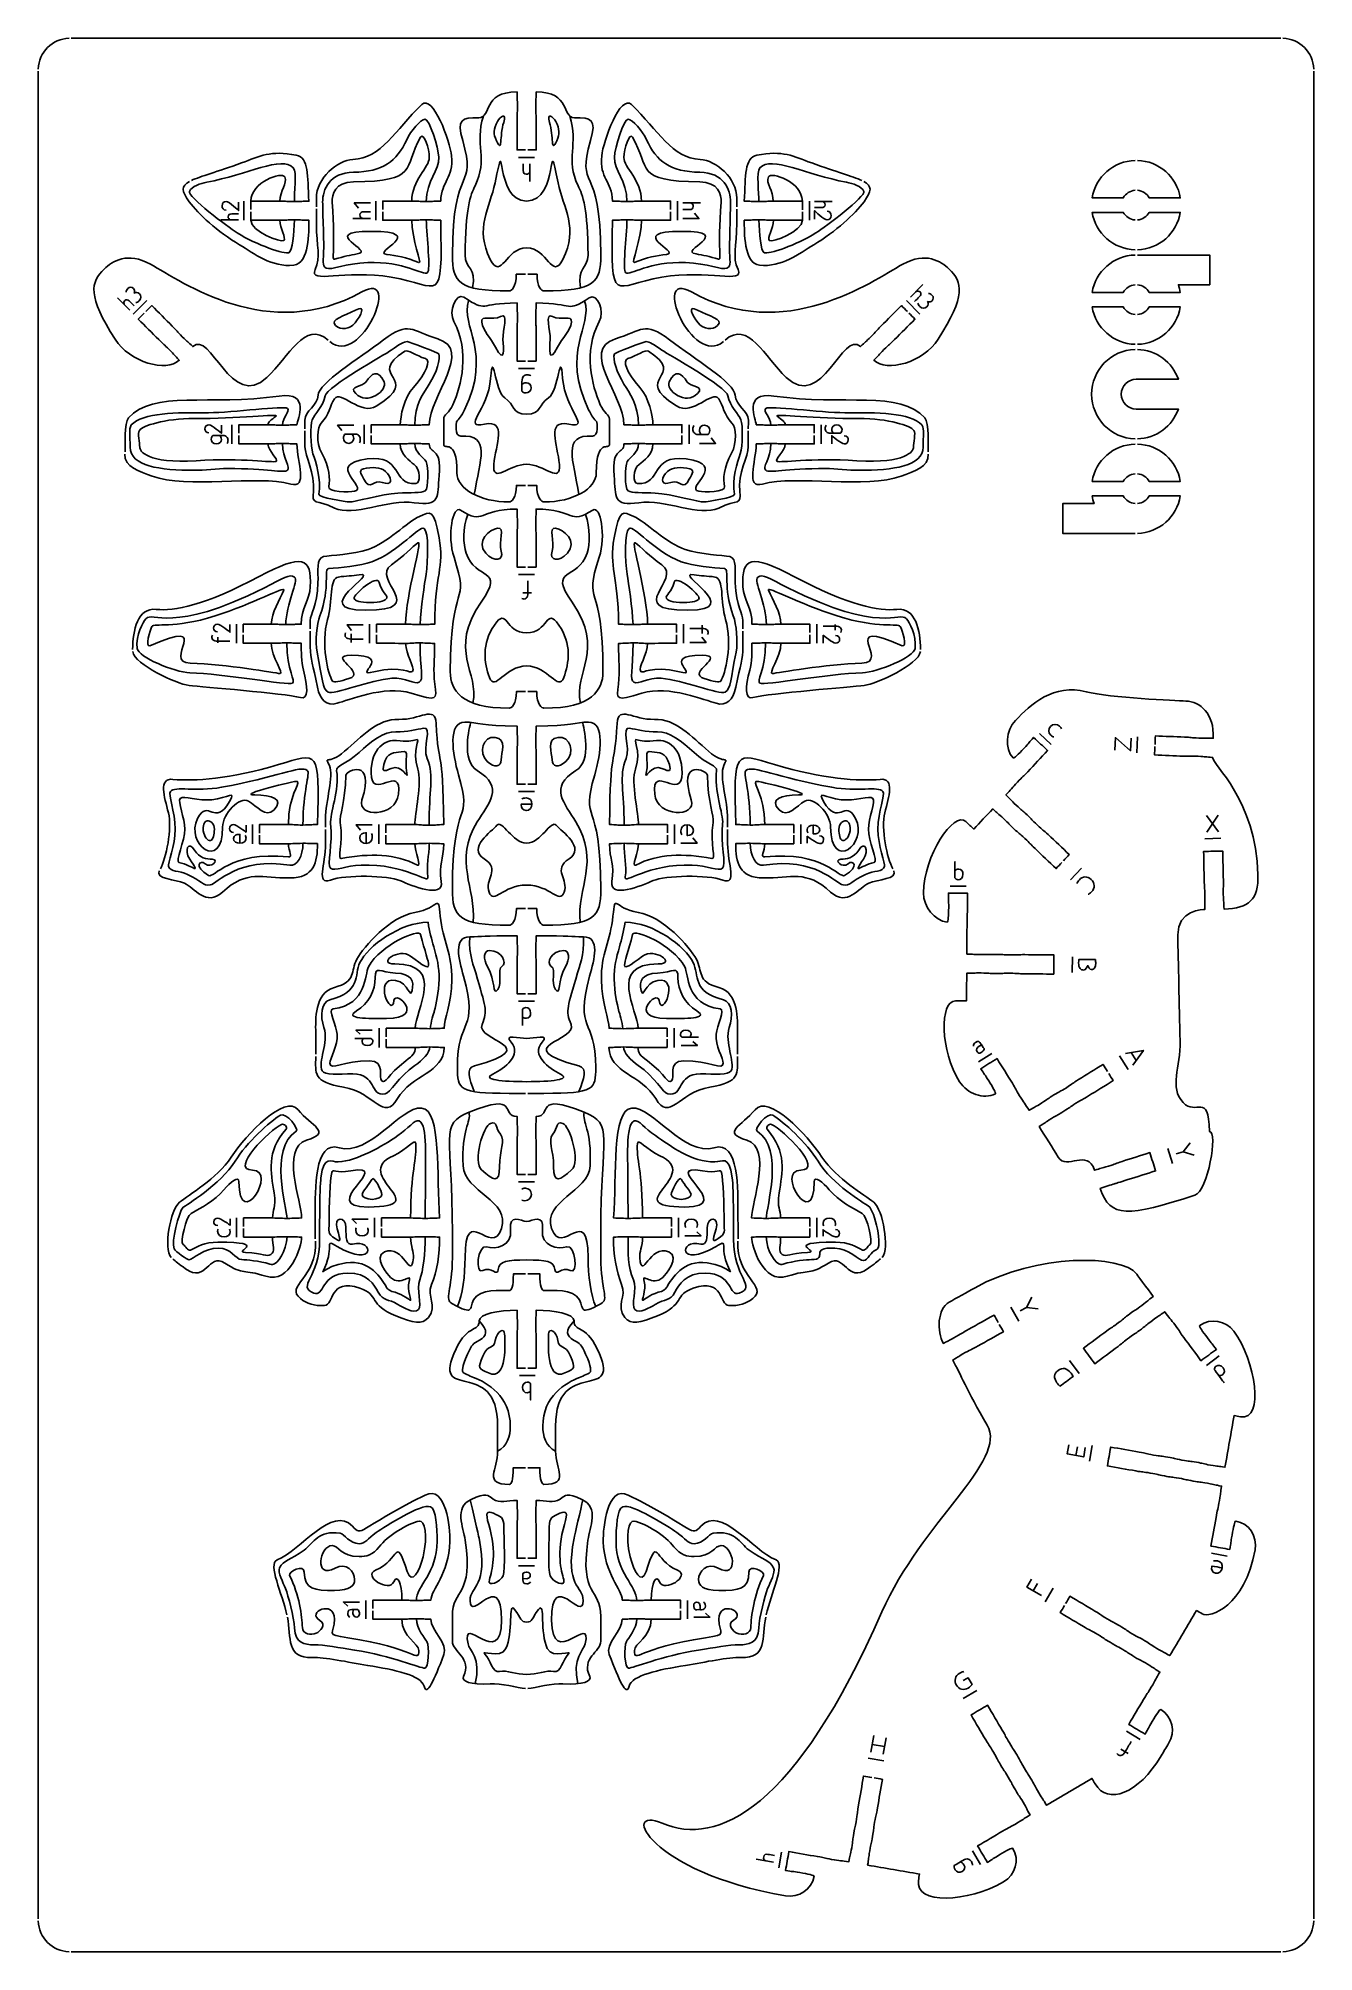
# Model space of a CAD drawing. Extents: x 0 to 200, y 0 to 300.
import ezdxf

# ---------------------------------------------------------------- set-up
doc = ezdxf.new("R2010")
doc.units = 0
doc.header["$MEASUREMENT"] = 0
doc.layers.add('DEFAULT', color=7, linetype='CONTINUOUS')

msp = doc.modelspace()

# ---------------------------------------------------------------- linework, layer by layer
at = {"layer": 'DEFAULT', "color": 1}
for points in [[(194.92, 300.1), (5.28, 300.1)], [(0.1, 5.28), (0.1, 294.92)], [(200.1, 5.28), (200.1, 294.92)], [(194.92, 0.1), (5.28, 0.1)]]:
    msp.add_lwpolyline(points, dxfattribs=at)
at = {"layer": 'DEFAULT', "color": 7}
for points in [[(77.92, 281.43), (75.42, 281.43)], [(77.2, 280.43), (77.2, 277.66)], [(32.34, 274.57), (32.34, 271.57)], [(50.34, 273.45), (49.65, 274.29), (52.19, 274.29)], [(53.01, 274.57), (53.01, 271.57)], [(100.34, 271.57), (100.34, 274.57)], [(101.16, 274.29), (103.93, 274.29)], [(121.01, 271.57), (121.01, 274.57)], [(121.84, 274.51), (124.61, 274.51)], [(31.51, 271.62), (28.74, 271.62)], [(52.19, 271.84), (49.42, 271.84)], [(103.01, 272.69), (103.7, 271.84), (101.16, 271.84)], [(136.85, 259.51), (138.8, 261.47)], [(14.46, 257.47), (12.5, 259.42)], [(17.12, 258.97), (15, 256.84)], [(138.35, 256.84), (136.23, 258.97)], [(77.92, 248.34), (75.42, 248.34)], [(30.47, 239.5), (30.47, 236.5)], [(47.71, 238.59), (47.03, 239.44), (49.56, 239.44)], [(51.21, 239.51), (51.21, 236.51)], [(102.14, 236.51), (102.14, 239.51)], [(105.64, 237.43), (106.32, 236.59), (103.79, 236.59)], [(122.88, 236.5), (122.88, 239.5)], [(77.92, 216.02), (75.42, 216.02)], [(77.42, 213.14), (76.1, 213.14)], [(31.16, 208.24), (31.16, 205.24)], [(49.21, 207.27), (48.53, 208.12), (51.06, 208.12)], [(52.06, 208.24), (52.06, 205.24)], [(101.29, 205.24), (101.29, 208.24)], [(104.18, 208.11), (104.18, 206.79)], [(122.19, 205.24), (122.19, 208.24)], [(125.07, 208.17), (125.07, 207.28)], [(28.28, 205.31), (28.28, 206.2)], [(49.17, 205.37), (49.17, 206.7)], [(104.14, 206.22), (104.82, 205.37), (102.29, 205.37)], [(157.12, 191.11), (158.94, 189.4)], [(168.92, 188.49), (169, 190.46), (171.39, 188.39), (171.47, 190.38)], [(172.38, 188.09), (172.48, 190.59)], [(77.92, 181.99), (75.42, 181.99)], [(185.15, 175.66), (183.27, 178.25)], [(183.33, 175.62), (185.09, 178.29)], [(33.68, 176.82), (33.68, 173.82)], [(50.63, 175.92), (49.94, 176.76), (52.48, 176.76)], [(53.48, 176.82), (53.48, 173.82)], [(99.87, 173.82), (99.87, 176.82)], [(102.72, 174.73), (103.41, 173.88), (100.87, 173.88)], [(119.67, 173.82), (119.67, 176.82)], [(183.04, 174.61), (185.54, 174.67)], [(163.69, 169.97), (161.98, 168.15)], [(143.08, 167.19), (145.58, 167.16)], [(162.25, 156.11), (162.22, 153.61)], [(77.92, 149.13), (75.42, 149.13)], [(50.59, 143.94), (49.9, 144.57), (52.44, 144.57)], [(53.56, 144.88), (53.56, 141.88)], [(99.8, 141.88), (99.8, 144.88)], [(102.76, 142.82), (103.45, 142.19), (100.91, 142.19)], [(170.59, 140.94), (173.4, 141.41), (171.75, 139.08)], [(172.27, 139.81), (171.47, 141.09)], [(147.52, 139.62), (149.64, 140.94)], [(169.66, 140.55), (170.98, 138.42)], [(177.22, 126.05), (177.98, 123.67)], [(179.61, 125.53), (180.75, 126.94)], [(181.37, 124.99), (179.61, 125.53), (178.55, 125.19)], [(77.92, 120.8), (75.42, 120.8)], [(31.19, 112.15), (31.19, 115.14)], [(49.99, 114.3), (49.31, 114.93), (51.84, 114.93)], [(52.84, 115.14), (52.84, 112.14)], [(100.51, 112.14), (100.51, 115.14)], [(122.16, 115.14), (122.16, 112.15)], [(103.36, 112.99), (104.04, 112.36), (101.51, 112.36)], [(155.06, 101.1), (155.89, 102.72)], [(152.62, 101.14), (153.84, 98.96)], [(156.89, 100.92), (155.07, 101.1), (154.09, 100.56)], [(185.29, 93.51), (183.28, 92.02)], [(78.04, 90.42), (75.54, 90.42)], [(163.31, 90.78), (161.82, 92.78)], [(164.28, 79.15), (164.03, 77.69), (161.44, 78.15), (161.69, 79.55)], [(163.05, 79.25), (162.81, 77.91)], [(164.92, 77.02), (165.36, 79.48)], [(77.92, 60.61), (75.42, 60.61)], [(186.51, 62.13), (184.05, 62.57)], [(157.39, 55.93), (155.13, 57.28), (155.85, 58.49)], [(156.13, 56.68), (156.81, 57.83)], [(157.97, 54.95), (159.25, 57.1)], [(48.62, 54.27), (47.94, 54.91), (50.47, 54.91)], [(51.47, 55.17), (51.47, 52.31)], [(101.88, 52.31), (101.88, 55.17)], [(104.73, 53.2), (105.41, 52.57), (102.88, 52.57)], [(145.11, 39.81), (147.26, 41.08)], [(130.66, 31.39), (131.11, 33.98)], [(133.03, 33.65), (132.59, 31.06)], [(172.89, 33.39), (170.74, 34.67)], [(130.22, 30.45), (132.69, 30.03)], [(132.8, 32.28), (130.87, 32.61)], [(170.98, 31.18), (169.84, 31.86)], [(116.24, 13.27), (116.66, 15.73)], [(147.86, 13.77), (146.58, 15.92)], [(115.37, 14.14), (112.65, 14.61)]]:
    msp.add_lwpolyline(points, dxfattribs=at)
at = {"layer": 'DEFAULT', "color": 1}
for points in [[(0.1, 295.28), (0.2, 297.9), (2.3, 300), (4.93, 300.1)], [(195.27, 300.1), (197.9, 300.01), (200.01, 297.9), (200.1, 295.28)], [(0.1, 4.93), (0.19, 2.3), (2.3, 0.2), (4.93, 0.1)], [(195.27, 0.1), (197.9, 0.19), (200.01, 2.3), (200.1, 4.93)]]:
    msp.add_open_spline(points, degree=3, dxfattribs=at)
for points, knots in [([(43.71, 273.69), (43.71, 274.13), (43.71, 274.57), (43.71, 275.02), (43.71, 278.18), (46.99, 280.98), (49.44, 281.09), (53.88, 281.28), (56.08, 285.69), (60.22, 289.7), (61.98, 291.4), (64.65, 284.02), (64.9, 281.65), (65.28, 278.1), (63.3, 277.79), (63.21, 274.57), (62.08, 274.57), (62.2, 274.5), (60.94, 274.5), (59.68, 274.5), (59.8, 274.57), (58.66, 274.57), (57.15, 274.57), (55.63, 274.57), (54.11, 274.57), (54.11, 274.13), (54.11, 273.68), (54.11, 273.24)], [0, 0, 0, 0, 3.75, 3.75, 3.75, 4.75, 4.75, 4.75, 5.75, 5.75, 5.75, 6.75, 6.75, 6.75, 7.75, 7.75, 7.75, 8.75, 8.75, 8.75, 9.75, 9.75, 9.75, 22.65, 22.65, 22.65, 26.41, 26.41, 26.41, 26.41]), ([(76.5, 263.09), (76.02, 263.09), (75.53, 263.09), (75.05, 263.09), (75.05, 261.07), (74.3, 260.49), (73.95, 260.49), (66, 260.49), (65.04, 261.83), (65.04, 266.1), (65.04, 280.91), (68.96, 276.09), (66.65, 284.07), (65.68, 287.42), (66.51, 287.65), (69.16, 287.65), (71.26, 287.65), (69.66, 291.69), (75.17, 291.69), (75.17, 290.55), (75.24, 290.68), (75.24, 289.42), (75.24, 288.15), (75.17, 288.28), (75.17, 287.14), (75.17, 285.62), (75.17, 284.11), (75.17, 282.59), (75.62, 282.59), (76.06, 282.59), (76.5, 282.59)], [0, 0, 0, 0, 4.12, 4.12, 4.12, 5.12, 5.12, 5.12, 6.12, 6.12, 6.12, 7.12, 7.12, 7.12, 8.12, 8.12, 8.12, 9.12, 9.12, 9.12, 10.12, 10.12, 10.12, 11.12, 11.12, 11.12, 24.02, 24.02, 24.02, 27.78, 27.78, 27.78, 27.78]), ([(76.85, 282.59), (77.29, 282.59), (77.73, 282.59), (78.18, 282.59), (78.18, 284.11), (78.18, 285.62), (78.18, 287.14), (78.18, 288.28), (78.11, 288.15), (78.11, 289.42), (78.11, 290.68), (78.18, 290.55), (78.18, 291.69), (83.69, 291.69), (82.08, 287.65), (84.19, 287.65), (86.84, 287.65), (87.67, 287.42), (86.7, 284.07), (84.39, 276.09), (88.31, 280.91), (88.31, 266.1), (88.31, 261.83), (87.35, 260.49), (79.41, 260.49), (79.04, 260.49), (78.31, 261.07), (78.31, 263.09), (77.82, 263.09), (77.34, 263.09), (76.85, 263.09)], [0, 0, 0, 0, 3.76, 3.76, 3.76, 16.66, 16.66, 16.66, 17.66, 17.66, 17.66, 18.66, 18.66, 18.66, 19.66, 19.66, 19.66, 20.66, 20.66, 20.66, 21.66, 21.66, 21.66, 22.66, 22.66, 22.66, 23.66, 23.66, 23.66, 27.79, 27.79, 27.79, 27.79]), ([(99.24, 273.24), (99.24, 273.68), (99.24, 274.13), (99.24, 274.57), (97.72, 274.57), (96.21, 274.57), (94.69, 274.57), (93.55, 274.57), (93.67, 274.5), (92.41, 274.5), (91.15, 274.5), (91.27, 274.57), (90.14, 274.57), (90.05, 277.79), (88.07, 278.1), (88.45, 281.65), (88.7, 284.02), (91.37, 291.4), (93.13, 289.7), (97.28, 285.69), (99.48, 281.28), (103.91, 281.09), (106.36, 280.98), (109.64, 278.18), (109.64, 275.02), (109.64, 274.57), (109.64, 274.12), (109.64, 273.68)], [0, 0, 0, 0, 3.76, 3.76, 3.76, 16.65, 16.65, 16.65, 17.65, 17.65, 17.65, 18.65, 18.65, 18.65, 19.65, 19.65, 19.65, 20.65, 20.65, 20.65, 21.65, 21.65, 21.65, 22.65, 22.65, 22.65, 26.44, 26.44, 26.44, 26.44]), ([(24.13, 277.81), (25.54, 278.48), (28.14, 279.15), (31.97, 280.55), (34.88, 281.62), (36.51, 282.57), (40.56, 281.76), (42.54, 281.36), (42.33, 278.59), (42.53, 274.56), (41.4, 274.56), (41.53, 274.5), (40.26, 274.5), (39, 274.5), (39.12, 274.56), (37.99, 274.56), (36.47, 274.56), (34.95, 274.57), (33.44, 274.57), (33.44, 274.13), (33.44, 273.68), (33.44, 273.24)], [0, 0, 0, 0, 1, 1, 1, 2, 2, 2, 3, 3, 3, 4, 4, 4, 5, 5, 5, 17.900016, 17.900016, 17.900016, 21.660016, 21.660016, 21.660016, 21.660016]), ([(119.91, 273.22), (119.91, 273.67), (119.91, 274.12), (119.91, 274.57), (118.4, 274.57), (116.88, 274.56), (115.36, 274.56), (114.23, 274.56), (114.35, 274.5), (113.09, 274.5), (111.82, 274.5), (111.95, 274.56), (110.81, 274.56), (111.02, 278.59), (110.81, 281.36), (112.79, 281.76), (116.84, 282.57), (118.47, 281.62), (121.38, 280.55), (125.23, 279.15), (127.83, 278.47), (129.24, 277.8)], [0, 0, 0, 0, 3.83, 3.83, 3.83, 16.730016, 16.730016, 16.730016, 17.730016, 17.730016, 17.730016, 18.730016, 18.730016, 18.730016, 19.730016, 19.730016, 19.730016, 20.730016, 20.730016, 20.730016, 21.730016, 21.730016, 21.730016, 21.730016]), ([(172.09, 280.94), (168.69, 280.86), (165.89, 278.35), (165.36, 275.08), (166.99, 275.08), (168.61, 275.08), (170.23, 275.08), (170.6, 275.75), (171.29, 276.21), (172.09, 276.27)], [0, 0, 0, 0, 1, 1, 1, 14.81, 14.81, 14.81, 15.81, 15.81, 15.81, 15.81]), ([(172.44, 280.94), (175.84, 280.86), (178.64, 278.35), (179.18, 275.08), (177.55, 275.08), (175.93, 275.08), (174.3, 275.08), (173.93, 275.75), (173.24, 276.21), (172.44, 276.27)], [0, 0, 0, 0, 1, 1, 1, 14.82, 14.82, 14.82, 15.82, 15.82, 15.82, 15.82]), ([(33.44, 272.89), (33.44, 272.45), (33.44, 272.01), (33.44, 271.57), (34.95, 271.57), (36.47, 271.57), (37.98, 271.57), (39.12, 271.57), (39, 271.63), (40.26, 271.63), (41.52, 271.63), (41.4, 271.57), (42.53, 271.57), (42.53, 269.82), (42.64, 264.79), (40.15, 264.52), (36.74, 264.15), (33.93, 266.36), (31.67, 267.71), (28.18, 269.79), (25.2, 272.56), (23.77, 274.48), (22.51, 276.17), (22.5, 276.94), (23.81, 277.65)], [0, 0, 0, 0, 3.75, 3.75, 3.75, 16.640004, 16.640004, 16.640004, 17.640004, 17.640004, 17.640004, 18.640004, 18.640004, 18.640004, 19.640004, 19.640004, 19.640004, 20.640004, 20.640004, 20.640004, 21.640004, 21.640004, 21.640004, 22.640004, 22.640004, 22.640004, 22.640004]), ([(129.56, 277.64), (130.85, 276.93), (130.83, 276.16), (129.58, 274.48), (128.15, 272.56), (125.17, 269.79), (121.69, 267.71), (119.42, 266.36), (116.61, 264.15), (113.2, 264.52), (110.71, 264.79), (110.82, 269.82), (110.81, 271.57), (111.95, 271.57), (111.83, 271.63), (113.09, 271.63), (114.35, 271.63), (114.23, 271.57), (115.37, 271.57), (116.88, 271.57), (118.4, 271.57), (119.91, 271.57), (119.91, 272), (119.91, 272.43), (119.91, 272.87)], [0, 0, 0, 0, 1, 1, 1, 2, 2, 2, 3, 3, 3, 4, 4, 4, 5, 5, 5, 6, 6, 6, 18.890004, 18.890004, 18.890004, 22.570004, 22.570004, 22.570004, 22.570004]), ([(54.11, 272.89), (54.11, 272.45), (54.11, 272.01), (54.11, 271.57), (55.63, 271.57), (57.15, 271.57), (58.66, 271.57), (59.8, 271.57), (59.68, 271.63), (60.94, 271.63), (62.2, 271.63), (62.08, 271.57), (63.21, 271.57), (63.47, 257.83), (63.21, 261.33), (55.46, 262.64), (48.14, 263.88), (42.5, 261.54), (43.52, 263.83), (44.47, 265.97), (43.71, 267.22), (43.71, 271.12), (43.71, 271.86), (43.71, 272.6), (43.71, 273.34)], [0, 0, 0, 0, 3.75, 3.75, 3.75, 16.65, 16.65, 16.65, 17.65, 17.65, 17.65, 18.65, 18.65, 18.65, 19.65, 19.65, 19.65, 20.65, 20.65, 20.65, 21.65, 21.65, 21.65, 27.95, 27.95, 27.95, 27.95]), ([(109.64, 273.33), (109.64, 272.59), (109.64, 271.85), (109.64, 271.12), (109.64, 267.22), (108.88, 265.97), (109.83, 263.83), (110.86, 261.54), (105.21, 263.88), (97.89, 262.64), (90.14, 261.33), (89.88, 257.83), (90.14, 271.57), (91.27, 271.57), (91.15, 271.63), (92.41, 271.63), (93.67, 271.63), (93.55, 271.57), (94.69, 271.57), (96.2, 271.57), (97.72, 271.57), (99.24, 271.57), (99.24, 272.01), (99.24, 272.45), (99.24, 272.89)], [0, 0, 0, 0, 6.27, 6.27, 6.27, 7.27, 7.27, 7.27, 8.27, 8.27, 8.27, 9.27, 9.27, 9.27, 10.27, 10.27, 10.27, 11.27, 11.27, 11.27, 24.17, 24.17, 24.17, 27.92, 27.92, 27.92, 27.92]), ([(172.09, 266.94), (168.69, 267.03), (165.89, 269.53), (165.36, 272.8), (166.99, 272.8), (168.61, 272.8), (170.23, 272.8), (170.6, 272.13), (171.29, 271.67), (172.09, 271.62)], [0, 0, 0, 0, 1, 1, 1, 14.81, 14.81, 14.81, 15.81, 15.81, 15.81, 15.81]), ([(172.44, 271.62), (173.24, 271.67), (173.93, 272.13), (174.3, 272.8), (175.93, 272.8), (177.55, 272.8), (179.18, 272.8), (178.64, 269.53), (175.84, 267.03), (172.44, 266.94)], [0, 0, 0, 0, 1, 1, 1, 14.82, 14.82, 14.82, 15.82, 15.82, 15.82, 15.82]), ([(16.72, 257), (16.41, 256.69), (16.09, 256.38), (15.78, 256.06), (16.85, 254.99), (17.92, 253.92), (18.99, 252.85), (19.8, 252.04), (19.75, 252.18), (20.65, 251.29), (21.54, 250.39), (21.41, 250.44), (22.21, 249.63), (20.23, 247.65), (14.41, 249.32), (12.14, 252.91), (7.81, 259.72), (8.28, 261.87), (10.43, 263.92), (11.71, 265.12), (14.08, 266.71), (17.7, 264.68), (22.68, 261.88), (36.24, 252.19), (50.84, 260.33), (57.23, 263.9), (50.7, 248.35), (45.81, 252.55)], [0, 0, 0, 0, 3.761808, 3.761808, 3.761808, 16.645294, 16.645294, 16.645294, 17.645294, 17.645294, 17.645294, 18.645294, 18.645294, 18.645294, 19.645294, 19.645294, 19.645294, 20.645294, 20.645294, 20.645294, 21.645294, 21.645294, 21.645294, 22.645294, 22.645294, 22.645294, 23.645294, 23.645294, 23.645294, 23.645294]), ([(107.54, 252.55), (102.65, 248.35), (96.12, 263.9), (102.51, 260.33), (117.1, 252.19), (130.67, 261.88), (135.66, 264.68), (139.27, 266.71), (141.65, 265.12), (142.92, 263.92), (145.07, 261.87), (145.54, 259.72), (141.21, 252.91), (138.93, 249.32), (133.12, 247.65), (131.14, 249.63), (131.94, 250.44), (131.81, 250.39), (132.7, 251.29), (133.6, 252.18), (133.55, 252.04), (134.36, 252.85), (135.43, 253.92), (136.5, 254.99), (137.57, 256.06), (137.26, 256.38), (136.94, 256.69), (136.63, 257)], [0, 0, 0, 0, 1, 1, 1, 2, 2, 2, 3, 3, 3, 4, 4, 4, 5, 5, 5, 6, 6, 6, 7, 7, 7, 19.883486, 19.883486, 19.883486, 23.645294, 23.645294, 23.645294, 23.645294]), ([(172.09, 266.12), (168.69, 266.03), (165.9, 263.53), (165.36, 260.26), (166.99, 260.26), (168.61, 260.26), (170.23, 260.26), (170.6, 260.93), (171.29, 261.38), (172.09, 261.44)], [0, 0, 0, 0, 1, 1, 1, 14.81, 14.81, 14.81, 15.81, 15.81, 15.81, 15.81]), ([(172.44, 266.12), (176.23, 266.12), (180.01, 266.12), (183.79, 266.12), (183.79, 264.56), (183.79, 263.01), (183.79, 261.45), (182.15, 261.45), (180.51, 261.45), (178.87, 261.45), (179.01, 261.07), (179.11, 260.67), (179.18, 260.26), (177.55, 260.26), (175.93, 260.26), (174.3, 260.26), (173.93, 260.93), (173.24, 261.39), (172.44, 261.44)], [0, 0, 0, 0, 32.18, 32.18, 32.18, 45.41, 45.41, 45.41, 59.37, 59.37, 59.37, 60.37, 60.37, 60.37, 74.19, 74.19, 74.19, 75.19, 75.19, 75.19, 75.19]), ([(16.96, 257.25), (17.27, 257.56), (17.59, 257.88), (17.9, 258.19), (18.97, 257.11), (20.05, 256.04), (21.12, 254.96), (21.92, 254.16), (21.79, 254.21), (22.68, 253.31), (23.57, 252.42), (23.53, 252.55), (24.33, 251.75), (27.09, 254.51), (30.36, 241.54), (35.96, 246.92), (39.36, 250.18), (41.97, 255.94), (45.55, 252.78)], [0, 0, 0, 0, 3.761808, 3.761808, 3.761808, 16.673586, 16.673586, 16.673586, 17.673586, 17.673586, 17.673586, 18.673586, 18.673586, 18.673586, 19.673586, 19.673586, 19.673586, 20.673586, 20.673586, 20.673586, 20.673586]), ([(76.5, 230), (76.03, 230), (75.55, 230), (75.07, 230), (75.07, 227.98), (74.3, 227.4), (73.95, 227.4), (69.41, 227.4), (65.75, 229.45), (65.75, 231.98), (65.75, 237.63), (63.67, 235.38), (63.67, 236.5), (63.67, 237.8), (63.67, 239.1), (63.67, 240.4), (63.67, 241.1), (64.55, 241.31), (65.12, 242.64), (66.44, 245.66), (67.82, 250.94), (65.28, 255.67), (64.35, 257.29), (65.62, 260.29), (66.84, 259.49), (70.62, 257.03), (69.01, 258.6), (75.17, 258.6), (75.17, 257.47), (75.24, 257.59), (75.24, 256.33), (75.24, 255.07), (75.17, 255.19), (75.17, 254.05), (75.17, 252.53), (75.17, 251.02), (75.17, 249.5), (75.62, 249.5), (76.06, 249.5), (76.5, 249.5)], [0, 0, 0, 0, 4.04, 4.04, 4.04, 5.04, 5.04, 5.04, 6.04, 6.04, 6.04, 7.04, 7.04, 7.04, 18.11, 18.11, 18.11, 19.11, 19.11, 19.11, 20.11, 20.11, 20.11, 21.11, 21.11, 21.11, 22.11, 22.11, 22.11, 23.11, 23.11, 23.11, 24.11, 24.11, 24.11, 37, 37, 37, 40.76, 40.76, 40.76, 40.76]), ([(76.85, 249.5), (77.29, 249.5), (77.73, 249.5), (78.17, 249.5), (78.17, 251.02), (78.17, 252.53), (78.17, 254.05), (78.17, 255.19), (78.11, 255.07), (78.11, 256.33), (78.11, 257.59), (78.17, 257.47), (78.17, 258.6), (84.33, 258.6), (82.74, 256.96), (86.51, 259.42), (87.74, 260.22), (88.99, 257.29), (88.06, 255.67), (85.53, 250.94), (86.91, 245.66), (88.23, 242.64), (88.81, 241.31), (89.68, 241.1), (89.68, 240.4), (89.68, 239.1), (89.68, 237.8), (89.68, 236.5), (89.68, 235.38), (87.6, 237.63), (87.6, 231.98), (87.6, 229.45), (83.93, 227.4), (79.4, 227.4), (79.04, 227.4), (78.27, 227.98), (78.27, 230), (77.8, 230), (77.32, 230), (76.85, 230)], [0, 0, 0, 0, 3.75, 3.75, 3.75, 16.64, 16.64, 16.64, 17.64, 17.64, 17.64, 18.64, 18.64, 18.64, 19.64, 19.64, 19.64, 20.64, 20.64, 20.64, 21.64, 21.64, 21.64, 22.64, 22.64, 22.64, 33.71, 33.71, 33.71, 34.71, 34.71, 34.71, 35.71, 35.71, 35.71, 36.71, 36.71, 36.71, 40.75, 40.75, 40.75, 40.75]), ([(107.8, 252.78), (111.39, 255.94), (113.99, 250.18), (117.39, 246.92), (123, 241.54), (126.26, 254.51), (129.02, 251.75), (129.83, 252.55), (129.78, 252.42), (130.67, 253.31), (131.57, 254.21), (131.43, 254.16), (132.23, 254.96), (133.3, 256.04), (134.38, 257.11), (135.45, 258.19), (135.76, 257.88), (136.07, 257.56), (136.39, 257.25)], [0, 0, 0, 0, 1, 1, 1, 2, 2, 2, 3, 3, 3, 4, 4, 4, 16.911778, 16.911778, 16.911778, 20.673586, 20.673586, 20.673586, 20.673586]), ([(41.91, 238.89), (41.91, 239.34), (41.91, 239.78), (41.91, 240.22), (41.91, 241.63), (43.91, 242.56), (43.98, 244.13), (44.08, 246.08), (50.27, 249.81), (54.26, 252.81), (58.27, 255.82), (58.52, 254.28), (62.73, 252.97), (68.41, 251.21), (61.41, 244), (61.41, 239.5), (60.27, 239.5), (60.4, 239.44), (59.14, 239.44), (57.87, 239.44), (58, 239.5), (56.86, 239.5), (55.34, 239.5), (53.83, 239.5), (52.31, 239.5), (52.31, 239.06), (52.31, 238.62), (52.31, 238.18)], [0, 0, 0, 0, 3.75, 3.75, 3.75, 4.75, 4.75, 4.75, 5.75, 5.75, 5.75, 6.75, 6.75, 6.75, 7.75, 7.75, 7.75, 8.75, 8.75, 8.75, 9.75, 9.75, 9.75, 22.65, 22.65, 22.65, 26.41, 26.41, 26.41, 26.41]), ([(101.04, 238.18), (101.04, 238.62), (101.04, 239.06), (101.04, 239.5), (99.52, 239.5), (98.01, 239.5), (96.49, 239.5), (95.35, 239.5), (95.48, 239.44), (94.21, 239.44), (92.95, 239.44), (93.08, 239.5), (91.94, 239.5), (91.94, 244), (84.94, 251.21), (90.62, 252.97), (94.83, 254.28), (95.08, 255.82), (99.09, 252.81), (103.08, 249.81), (109.28, 246.08), (109.37, 244.13), (109.44, 242.56), (111.45, 241.63), (111.45, 240.22), (111.45, 239.78), (111.44, 239.34), (111.44, 238.89)], [0, 0, 0, 0, 3.76, 3.76, 3.76, 16.66, 16.66, 16.66, 17.66, 17.66, 17.66, 18.66, 18.66, 18.66, 19.66, 19.66, 19.66, 20.66, 20.66, 20.66, 21.66, 21.66, 21.66, 22.66, 22.66, 22.66, 26.410013, 26.410013, 26.410013, 26.410013]), ([(172.09, 252.12), (168.69, 252.2), (165.9, 254.71), (165.36, 257.98), (166.99, 257.98), (168.61, 257.98), (170.23, 257.98), (170.6, 257.31), (171.29, 256.85), (172.09, 256.79)], [0, 0, 0, 0, 1, 1, 1, 14.81, 14.81, 14.81, 15.81, 15.81, 15.81, 15.81]), ([(172.44, 256.79), (173.24, 256.85), (173.93, 257.31), (174.3, 257.98), (175.93, 257.98), (177.55, 257.98), (179.18, 257.98), (178.64, 254.71), (175.84, 252.2), (172.44, 252.12)], [0, 0, 0, 0, 1, 1, 1, 14.82, 14.82, 14.82, 15.82, 15.82, 15.82, 15.82]), ([(172.09, 251.3), (168.31, 251.21), (165.27, 248.11), (165.27, 244.3), (165.27, 240.49), (168.31, 237.39), (172.09, 237.3)], [0, 0, 0, 0, 1, 1, 1, 2, 2, 2, 2]), ([(172.44, 251.3), (175.42, 251.23), (177.93, 249.3), (178.87, 246.63), (176.67, 246.63), (174.47, 246.63), (172.27, 246.63), (170.98, 246.63), (169.93, 245.59), (169.93, 244.3), (169.93, 243.01), (170.98, 241.97), (172.27, 241.97), (174.47, 241.97), (176.67, 241.97), (178.87, 241.97), (177.93, 239.3), (175.42, 237.37), (172.44, 237.3)], [0, 0, 0, 0, 1, 1, 1, 19.71, 19.71, 19.71, 20.71, 20.71, 20.71, 21.71, 21.71, 21.71, 40.42, 40.42, 40.42, 41.42, 41.42, 41.42, 41.42]), ([(31.57, 238.19), (31.57, 238.63), (31.57, 239.07), (31.57, 239.51), (33.08, 239.51), (34.6, 239.51), (36.12, 239.51), (37.26, 239.51), (37.13, 239.45), (38.4, 239.44), (39.66, 239.44), (39.53, 239.51), (40.67, 239.5), (40.7, 240.36), (42.85, 244.71), (37.9, 244), (26.99, 242.45), (18, 244.98), (14.25, 240.57), (13.55, 239.76), (13.73, 236.18), (13.72, 235.26)], [0, 0, 0, 0, 3.76, 3.76, 3.76, 16.660016, 16.660016, 16.660016, 17.660016, 17.660016, 17.660016, 18.660016, 18.660016, 18.660016, 19.660016, 19.660016, 19.660016, 20.660016, 20.660016, 20.660016, 21.660016, 21.660016, 21.660016, 21.660016]), ([(121.78, 238.19), (121.78, 238.63), (121.78, 239.07), (121.78, 239.51), (120.27, 239.51), (118.75, 239.51), (117.23, 239.51), (116.09, 239.51), (116.22, 239.45), (114.96, 239.44), (113.69, 239.44), (113.82, 239.51), (112.68, 239.5), (112.65, 240.36), (110.5, 244.71), (115.45, 244), (126.36, 242.45), (135.35, 244.98), (139.1, 240.57), (139.8, 239.76), (139.62, 236.18), (139.64, 235.26)], [0, 0, 0, 0, 3.76, 3.76, 3.76, 16.660016, 16.660016, 16.660016, 17.660016, 17.660016, 17.660016, 18.660016, 18.660016, 18.660016, 19.660016, 19.660016, 19.660016, 20.660016, 20.660016, 20.660016, 21.660016, 21.660016, 21.660016, 21.660016]), ([(31.57, 237.84), (31.57, 237.39), (31.57, 236.95), (31.57, 236.51), (33.08, 236.51), (34.6, 236.51), (36.12, 236.5), (37.25, 236.51), (37.13, 236.57), (38.39, 236.57), (39.66, 236.57), (39.53, 236.5), (40.66, 236.5), (40.72, 233.61), (42.4, 229.44), (39.68, 230.2), (34.43, 231.68), (23.34, 229.39), (17.96, 231.45), (15.99, 232.2), (13.55, 232.84), (13.69, 234.91)], [0, 0, 0, 0, 3.76, 3.76, 3.76, 16.660016, 16.660016, 16.660016, 17.660016, 17.660016, 17.660016, 18.660016, 18.660016, 18.660016, 19.660016, 19.660016, 19.660016, 20.660016, 20.660016, 20.660016, 21.660016, 21.660016, 21.660016, 21.660016]), ([(52.31, 237.83), (52.31, 237.38), (52.31, 236.94), (52.31, 236.5), (53.83, 236.5), (55.34, 236.5), (56.86, 236.5), (58, 236.5), (57.87, 236.56), (59.14, 236.56), (60.4, 236.56), (60.27, 236.5), (61.41, 236.5), (61.41, 234.78), (63.37, 236.19), (62.97, 231.54), (62.67, 228.15), (63.18, 226.69), (59.06, 227.28), (54.94, 227.87), (49.52, 225.02), (46.55, 226.45), (43.58, 227.87), (42.98, 226.8), (43.24, 229.07), (43.56, 231.86), (41.91, 234.59), (41.91, 236.06), (41.91, 236.89), (41.91, 237.72), (41.91, 238.55)], [0, 0, 0, 0, 3.76, 3.76, 3.76, 16.66, 16.66, 16.66, 17.66, 17.66, 17.66, 18.66, 18.66, 18.66, 19.66, 19.66, 19.66, 20.66, 20.66, 20.66, 21.66, 21.66, 21.66, 22.66, 22.66, 22.66, 23.66, 23.66, 23.66, 30.710007, 30.710007, 30.710007, 30.710007]), ([(101.04, 237.83), (101.04, 237.38), (101.04, 236.94), (101.04, 236.5), (99.52, 236.5), (98.01, 236.5), (96.49, 236.5), (95.35, 236.5), (95.48, 236.56), (94.21, 236.56), (92.95, 236.56), (93.08, 236.5), (91.94, 236.5), (91.94, 234.78), (89.98, 236.19), (90.39, 231.54), (90.67, 228.15), (90.17, 226.69), (94.29, 227.28), (98.41, 227.87), (103.83, 225.02), (106.8, 226.45), (109.77, 227.87), (110.37, 226.8), (110.11, 229.07), (109.78, 231.86), (111.44, 234.59), (111.44, 236.06), (111.44, 236.89), (111.44, 237.71), (111.44, 238.54)], [0, 0, 0, 0, 3.76, 3.76, 3.76, 16.66, 16.66, 16.66, 17.66, 17.66, 17.66, 18.66, 18.66, 18.66, 19.66, 19.66, 19.66, 20.66, 20.66, 20.66, 21.66, 21.66, 21.66, 22.66, 22.66, 22.66, 23.66, 23.66, 23.66, 30.700007, 30.700007, 30.700007, 30.700007]), ([(139.66, 234.91), (139.8, 232.84), (137.36, 232.2), (135.4, 231.45), (130.01, 229.39), (118.92, 231.68), (113.67, 230.2), (110.95, 229.44), (112.63, 233.61), (112.69, 236.5), (113.82, 236.5), (113.69, 236.57), (114.96, 236.57), (116.22, 236.57), (116.1, 236.51), (117.24, 236.5), (118.75, 236.51), (120.27, 236.51), (121.78, 236.51), (121.78, 236.95), (121.78, 237.39), (121.78, 237.84)], [0, 0, 0, 0, 1, 1, 1, 2, 2, 2, 3, 3, 3, 4, 4, 4, 5, 5, 5, 17.890016, 17.890016, 17.890016, 21.650016, 21.650016, 21.650016, 21.650016]), ([(172.09, 236.47), (168.69, 236.39), (165.89, 233.89), (165.36, 230.62), (166.99, 230.62), (168.61, 230.62), (170.23, 230.62), (170.6, 231.28), (171.29, 231.75), (172.09, 231.81)], [0, 0, 0, 0, 1, 1, 1, 14.81, 14.81, 14.81, 15.81, 15.81, 15.81, 15.81]), ([(172.44, 236.47), (175.84, 236.39), (178.64, 233.89), (179.18, 230.62), (177.55, 230.62), (175.93, 230.62), (174.3, 230.62), (173.93, 231.29), (173.24, 231.75), (172.44, 231.81)], [0, 0, 0, 0, 1, 1, 1, 14.82, 14.82, 14.82, 15.82, 15.82, 15.82, 15.82]), ([(172.09, 227.15), (171.29, 227.21), (170.6, 227.67), (170.23, 228.34), (168.61, 228.34), (166.99, 228.34), (165.36, 228.34), (165.42, 227.93), (165.53, 227.53), (165.66, 227.14), (164.02, 227.14), (162.38, 227.14), (160.74, 227.14), (160.74, 225.59), (160.74, 224.03), (160.74, 222.48), (164.52, 222.48), (168.31, 222.48), (172.09, 222.48)], [0, 0, 0, 0, 1, 1, 1, 14.81, 14.81, 14.81, 15.81, 15.81, 15.81, 29.77, 29.77, 29.77, 43, 43, 43, 75.18, 75.18, 75.18, 75.18]), ([(172.44, 227.15), (173.24, 227.21), (173.93, 227.67), (174.3, 228.34), (175.93, 228.34), (177.55, 228.34), (179.18, 228.34), (178.64, 225.07), (175.84, 222.56), (172.44, 222.48)], [0, 0, 0, 0, 1, 1, 1, 14.82, 14.82, 14.82, 15.82, 15.82, 15.82, 15.82]), ([(42.76, 207.51), (42.76, 207.95), (42.76, 208.39), (42.76, 208.83), (42.76, 209.84), (43.81, 210.98), (43.96, 214.74), (44.03, 216.55), (43.65, 218.61), (44.82, 218.83), (45.98, 219.05), (49.42, 219.18), (51.81, 219.95), (54.72, 220.88), (58.06, 224.35), (59.86, 225.12), (61.65, 225.91), (62.11, 226.38), (62.95, 221.77), (63.81, 217.1), (62.29, 216.05), (62.26, 208.23), (61.13, 208.23), (61.25, 208.17), (59.99, 208.17), (58.72, 208.17), (58.85, 208.24), (57.71, 208.24), (56.19, 208.24), (54.68, 208.24), (53.16, 208.24), (53.16, 207.8), (53.16, 207.36), (53.16, 206.92)], [0, 0, 0, 0, 3.75, 3.75, 3.75, 4.75, 4.75, 4.75, 5.75, 5.75, 5.75, 6.75, 6.75, 6.75, 7.75, 7.75, 7.75, 8.75, 8.75, 8.75, 9.75, 9.75, 9.75, 10.75, 10.75, 10.75, 11.75, 11.75, 11.75, 24.65, 24.65, 24.65, 28.4, 28.4, 28.4, 28.4]), ([(76.5, 197.66), (76.03, 197.66), (75.55, 197.66), (75.07, 197.66), (75.07, 195.64), (74.31, 195.07), (73.95, 195.07), (66.38, 195.07), (64.71, 197.93), (64.71, 200.75), (64.71, 215.56), (67.86, 210.77), (65.29, 218.75), (64.2, 222.11), (65.07, 226.93), (66.3, 226.13), (70.08, 223.67), (69.01, 226.28), (75.17, 226.28), (75.17, 225.14), (75.24, 225.27), (75.24, 224), (75.24, 222.74), (75.17, 222.86), (75.17, 221.73), (75.17, 220.21), (75.17, 218.69), (75.17, 217.18), (75.62, 217.18), (76.06, 217.18), (76.5, 217.18)], [0, 0, 0, 0, 4.04, 4.04, 4.04, 5.04, 5.04, 5.04, 6.04, 6.04, 6.04, 7.04, 7.04, 7.04, 8.04, 8.04, 8.04, 9.04, 9.04, 9.04, 10.04, 10.04, 10.04, 11.04, 11.04, 11.04, 23.94, 23.94, 23.94, 27.7, 27.7, 27.7, 27.7]), ([(76.85, 217.18), (77.29, 217.18), (77.73, 217.18), (78.17, 217.18), (78.17, 218.69), (78.17, 220.21), (78.17, 221.73), (78.17, 222.86), (78.11, 222.74), (78.11, 224), (78.11, 225.27), (78.17, 225.14), (78.17, 226.28), (84.33, 226.28), (83.27, 223.67), (87.05, 226.13), (88.27, 226.93), (89.15, 222.11), (88.06, 218.75), (85.48, 210.77), (88.64, 215.56), (88.64, 200.75), (88.64, 197.93), (86.97, 195.07), (79.4, 195.07), (79.05, 195.07), (78.27, 195.64), (78.27, 197.66), (77.8, 197.66), (77.32, 197.66), (76.85, 197.66)], [0, 0, 0, 0, 3.75, 3.75, 3.75, 16.65, 16.65, 16.65, 17.65, 17.65, 17.65, 18.65, 18.65, 18.65, 19.65, 19.65, 19.65, 20.65, 20.65, 20.65, 21.65, 21.65, 21.65, 22.65, 22.65, 22.65, 23.65, 23.65, 23.65, 27.69, 27.69, 27.69, 27.69]), ([(100.19, 206.92), (100.19, 207.36), (100.19, 207.8), (100.19, 208.24), (98.67, 208.24), (97.16, 208.24), (95.64, 208.24), (94.5, 208.24), (94.63, 208.17), (93.36, 208.17), (92.1, 208.17), (92.23, 208.23), (91.09, 208.23), (91.06, 216.05), (89.54, 217.1), (90.4, 221.77), (91.25, 226.38), (91.7, 225.91), (93.49, 225.12), (95.29, 224.35), (98.63, 220.88), (101.54, 219.95), (103.93, 219.18), (107.37, 219.05), (108.53, 218.83), (109.7, 218.61), (109.32, 216.55), (109.39, 214.74), (109.54, 210.98), (110.59, 209.84), (110.59, 208.83), (110.59, 208.39), (110.59, 207.95), (110.59, 207.51)], [0, 0, 0, 0, 3.75, 3.75, 3.75, 16.66, 16.66, 16.66, 17.66, 17.66, 17.66, 18.66, 18.66, 18.66, 19.66, 19.66, 19.66, 20.66, 20.66, 20.66, 21.66, 21.66, 21.66, 22.66, 22.66, 22.66, 23.66, 23.66, 23.66, 24.66, 24.66, 24.66, 28.41, 28.41, 28.41, 28.41]), ([(14.9, 204.28), (14.95, 207.24), (15.63, 210.89), (18.61, 210.56), (21.36, 210.24), (26.21, 211.15), (34.76, 215.72), (41.49, 219.31), (43, 218.79), (42.76, 214.1), (42.64, 211.99), (41.3, 210.78), (41.34, 208.24), (40.21, 208.24), (40.34, 208.18), (39.07, 208.18), (37.81, 208.18), (37.93, 208.24), (36.79, 208.24), (35.28, 208.24), (33.76, 208.24), (32.24, 208.24), (32.24, 207.8), (32.24, 207.36), (32.24, 206.92)], [0, 0, 0, 0, 1, 1, 1, 2, 2, 2, 3, 3, 3, 4, 4, 4, 5, 5, 5, 6, 6, 6, 18.9, 18.9, 18.9, 22.65, 22.65, 22.65, 22.65]), ([(121.11, 206.92), (121.11, 207.36), (121.11, 207.8), (121.11, 208.24), (119.59, 208.24), (118.07, 208.24), (116.56, 208.24), (115.42, 208.24), (115.54, 208.18), (114.28, 208.18), (113.01, 208.18), (113.14, 208.24), (112.01, 208.24), (112.05, 210.78), (110.71, 211.99), (110.59, 214.1), (110.35, 218.79), (111.86, 219.31), (118.59, 215.72), (127.14, 211.15), (131.99, 210.24), (134.74, 210.56), (137.72, 210.89), (138.4, 207.24), (138.45, 204.28)], [0, 0, 0, 0, 3.75, 3.75, 3.75, 16.64, 16.64, 16.64, 17.64, 17.64, 17.64, 18.64, 18.64, 18.64, 19.64, 19.64, 19.64, 20.64, 20.64, 20.64, 21.64, 21.64, 21.64, 22.64, 22.64, 22.64, 22.64]), ([(53.16, 206.56), (53.16, 206.12), (53.16, 205.68), (53.16, 205.24), (54.68, 205.24), (56.19, 205.24), (57.71, 205.23), (58.84, 205.24), (58.72, 205.3), (59.98, 205.3), (61.25, 205.29), (61.12, 205.23), (62.25, 205.23), (62.25, 202.25), (62, 201.26), (62.29, 198.81), (62.57, 196.35), (62.82, 196.16), (58.59, 197.43), (54.36, 198.7), (48.58, 196.29), (46.95, 195.83), (45.32, 195.36), (44.27, 196.36), (43.88, 198.36), (43.16, 202.01), (42.76, 202.6), (42.76, 204.68), (42.76, 205.5), (42.76, 206.33), (42.76, 207.16)], [0, 0, 0, 0, 3.75, 3.75, 3.75, 16.650016, 16.650016, 16.650016, 17.650016, 17.650016, 17.650016, 18.650016, 18.650016, 18.650016, 19.650016, 19.650016, 19.650016, 20.650016, 20.650016, 20.650016, 21.650016, 21.650016, 21.650016, 22.650016, 22.650016, 22.650016, 23.650016, 23.650016, 23.650016, 30.690016, 30.690016, 30.690016, 30.690016]), ([(110.59, 207.16), (110.59, 206.33), (110.59, 205.5), (110.59, 204.68), (110.59, 202.6), (110.19, 202.01), (109.47, 198.36), (109.08, 196.36), (108.03, 195.36), (106.4, 195.83), (104.77, 196.29), (98.99, 198.7), (94.76, 197.43), (90.53, 196.16), (90.78, 196.35), (91.06, 198.81), (91.35, 201.26), (91.09, 202.25), (91.09, 205.23), (92.23, 205.23), (92.1, 205.29), (93.37, 205.3), (94.63, 205.3), (94.51, 205.24), (95.64, 205.23), (97.16, 205.24), (98.68, 205.24), (100.19, 205.24), (100.19, 205.68), (100.19, 206.12), (100.19, 206.56)], [0, 0, 0, 0, 7.040007, 7.040007, 7.040007, 8.040007, 8.040007, 8.040007, 9.040007, 9.040007, 9.040007, 10.040007, 10.040007, 10.040007, 11.040007, 11.040007, 11.040007, 12.040007, 12.040007, 12.040007, 13.040007, 13.040007, 13.040007, 14.040007, 14.040007, 14.040007, 26.940023, 26.940023, 26.940023, 30.690023, 30.690023, 30.690023, 30.690023]), ([(32.24, 206.57), (32.24, 206.13), (32.24, 205.68), (32.24, 205.24), (33.76, 205.24), (35.28, 205.24), (36.79, 205.24), (37.93, 205.24), (37.81, 205.31), (39.07, 205.31), (40.33, 205.31), (40.2, 205.24), (41.34, 205.24), (41.34, 203.99), (41.33, 202.35), (41.69, 201.01), (42.35, 198.54), (42.52, 196.38), (41.22, 196.72), (38.53, 197.43), (25.88, 198.36), (23.75, 198.64), (21.69, 198.9), (15.25, 201.93), (14.91, 203.93)], [0, 0, 0, 0, 3.75, 3.75, 3.75, 16.65, 16.65, 16.65, 17.65, 17.65, 17.65, 18.65, 18.65, 18.65, 19.65, 19.65, 19.65, 20.65, 20.65, 20.65, 21.65, 21.65, 21.65, 22.65, 22.65, 22.65, 22.65]), ([(121.11, 206.57), (121.11, 206.13), (121.11, 205.68), (121.11, 205.24), (119.59, 205.24), (118.07, 205.24), (116.56, 205.24), (115.42, 205.24), (115.54, 205.31), (114.28, 205.31), (113.02, 205.31), (113.15, 205.24), (112.01, 205.24), (112.01, 203.99), (112.02, 202.35), (111.66, 201.01), (111, 198.54), (110.83, 196.38), (112.13, 196.72), (114.82, 197.43), (127.47, 198.36), (129.6, 198.64), (131.66, 198.9), (138.1, 201.93), (138.44, 203.93)], [0, 0, 0, 0, 3.75, 3.75, 3.75, 16.64, 16.64, 16.64, 17.64, 17.64, 17.64, 18.64, 18.64, 18.64, 19.64, 19.64, 19.64, 20.64, 20.64, 20.64, 21.64, 21.64, 21.64, 22.64, 22.64, 22.64, 22.64]), ([(160.86, 171.15), (161.17, 171.47), (161.47, 171.8), (161.77, 172.12), (160.67, 173.16), (159.56, 174.2), (158.46, 175.24), (157.63, 176.01), (157.68, 175.89), (156.76, 176.75), (155.83, 177.61), (155.97, 177.57), (155.14, 178.35), (154.32, 179.13), (154.36, 179), (153.44, 179.86), (152.52, 180.73), (152.66, 180.69), (151.83, 181.47), (152.61, 182.3), (152.78, 182.57), (153.65, 183.49), (154.51, 184.41), (154.47, 184.28), (155.25, 185.11), (156.29, 186.21), (157.33, 187.32), (158.37, 188.42), (157.64, 189.11), (156.91, 189.79), (156.18, 190.48), (155.4, 189.65), (155.53, 189.7), (154.67, 188.78), (153.8, 187.86), (153.08, 187.15), (152.97, 187.26), (151.58, 188.77), (151.84, 191.53), (153.34, 193.15), (155.65, 195.65), (159.37, 198.95), (164.43, 197.65), (168.2, 196.68), (178.47, 196.25), (180.04, 196.19), (182.27, 196.1), (184.51, 194.25), (184.35, 190.36), (183.22, 190.4), (183.35, 190.34), (182.08, 190.38), (180.82, 190.43), (180.95, 190.49), (179.81, 190.54), (178.3, 190.6), (176.78, 190.66), (175.27, 190.73), (175.25, 190.28), (175.23, 189.84), (175.21, 189.4)], [0, 0, 0, 0, 3.763509, 3.763509, 3.763509, 16.667214, 16.667214, 16.667214, 17.667214, 17.667214, 17.667214, 18.667214, 18.667214, 18.667214, 19.667214, 19.667214, 19.667214, 20.681356, 20.681356, 20.681356, 21.681356, 21.681356, 21.681356, 22.681356, 22.681356, 22.681356, 35.585061, 35.585061, 35.585061, 44.095578, 44.095578, 44.095578, 45.095578, 45.095578, 45.095578, 46.095578, 46.095578, 46.095578, 47.095578, 47.095578, 47.095578, 48.095578, 48.095578, 48.095578, 49.095578, 49.095578, 49.095578, 50.095578, 50.095578, 50.095578, 51.095578, 51.095578, 51.095578, 52.095578, 52.095578, 52.095578, 64.986478, 64.986478, 64.986478, 68.749469, 68.749469, 68.749469, 68.749469]), ([(45.15, 176.39), (45.15, 176.83), (45.15, 177.27), (45.15, 177.71), (45.15, 180.59), (46.5, 184.34), (45.75, 186.08), (45, 187.83), (45.43, 185.97), (48.14, 188.32), (50.85, 190.66), (53.33, 193.45), (56.63, 193.32), (59.93, 193.18), (62.32, 195.61), (62.48, 192.69), (62.88, 185.16), (63.55, 189.71), (63.68, 176.82), (62.54, 176.82), (62.67, 176.71), (61.4, 176.71), (60.14, 176.71), (60.26, 176.82), (59.13, 176.82), (57.61, 176.82), (56.09, 176.82), (54.58, 176.82), (54.58, 176.38), (54.58, 175.94), (54.58, 175.5)], [0, 0, 0, 0, 3.75, 3.75, 3.75, 4.75, 4.75, 4.75, 5.75, 5.75, 5.75, 6.75, 6.75, 6.75, 7.75, 7.75, 7.75, 8.75, 8.75, 8.75, 9.75, 9.75, 9.75, 10.75, 10.75, 10.75, 23.65, 23.65, 23.65, 27.41, 27.41, 27.41, 27.41]), ([(98.77, 175.5), (98.77, 175.94), (98.77, 176.38), (98.77, 176.82), (97.26, 176.82), (95.74, 176.82), (94.22, 176.82), (93.09, 176.82), (93.21, 176.71), (91.95, 176.71), (90.69, 176.71), (90.81, 176.82), (89.68, 176.82), (89.8, 189.71), (90.47, 185.16), (90.87, 192.69), (91.03, 195.61), (93.42, 193.18), (96.72, 193.32), (100.02, 193.45), (102.5, 190.66), (105.21, 188.32), (107.92, 185.97), (108.35, 187.83), (107.6, 186.08), (106.85, 184.34), (108.2, 180.59), (108.2, 177.71), (108.2, 177.27), (108.2, 176.83), (108.2, 176.39)], [0, 0, 0, 0, 3.76, 3.76, 3.76, 16.66, 16.66, 16.66, 17.66, 17.66, 17.66, 18.66, 18.66, 18.66, 19.66, 19.66, 19.66, 20.66, 20.66, 20.66, 21.66, 21.66, 21.66, 22.66, 22.66, 22.66, 23.66, 23.66, 23.66, 27.41, 27.41, 27.41, 27.41]), ([(76.5, 163.65), (76.03, 163.65), (75.55, 163.65), (75.07, 163.65), (75.07, 161.63), (74.3, 161.04), (73.95, 161.04), (66, 161.04), (65.04, 162.38), (65.04, 166.66), (65.04, 181.47), (68.31, 176.65), (66, 184.63), (65.02, 187.98), (64.34, 192.89), (66.98, 192.89), (69.09, 192.89), (69.66, 192.25), (75.17, 192.25), (75.17, 191.11), (75.24, 191.24), (75.24, 189.98), (75.24, 188.71), (75.17, 188.84), (75.17, 187.7), (75.17, 186.18), (75.17, 184.67), (75.17, 183.15), (75.62, 183.15), (76.06, 183.15), (76.5, 183.15)], [0, 0, 0, 0, 4.04, 4.04, 4.04, 5.04, 5.04, 5.04, 6.04, 6.04, 6.04, 7.04, 7.04, 7.04, 8.04, 8.04, 8.04, 9.04, 9.04, 9.04, 10.04, 10.04, 10.04, 11.04, 11.04, 11.04, 23.94, 23.94, 23.94, 27.7, 27.7, 27.7, 27.7]), ([(76.85, 183.15), (77.29, 183.15), (77.73, 183.15), (78.18, 183.15), (78.18, 184.67), (78.18, 186.18), (78.18, 187.7), (78.18, 188.84), (78.11, 188.71), (78.11, 189.98), (78.11, 191.24), (78.18, 191.11), (78.18, 192.25), (83.69, 192.25), (84.26, 192.89), (86.36, 192.89), (89.01, 192.89), (88.32, 187.98), (87.35, 184.63), (85.04, 176.65), (88.31, 181.47), (88.31, 166.66), (88.31, 162.38), (87.34, 161.04), (79.4, 161.04), (79.04, 161.04), (78.27, 161.63), (78.27, 163.65), (77.8, 163.65), (77.32, 163.65), (76.85, 163.65)], [0, 0, 0, 0, 3.76, 3.76, 3.76, 16.66, 16.66, 16.66, 17.66, 17.66, 17.66, 18.66, 18.66, 18.66, 19.66, 19.66, 19.66, 20.66, 20.66, 20.66, 21.66, 21.66, 21.66, 22.66, 22.66, 22.66, 23.66, 23.66, 23.66, 27.7, 27.7, 27.7, 27.7]), ([(167.95, 137.81), (168.19, 137.43), (168.42, 137.05), (168.65, 136.68), (167.36, 135.88), (166.08, 135.08), (164.79, 134.28), (163.82, 133.68), (163.89, 133.8), (162.82, 133.13), (161.75, 132.46), (161.89, 132.48), (160.92, 131.88), (159.96, 131.28), (160.03, 131.4), (158.96, 130.73), (157.88, 130.06), (158.03, 130.08), (157.06, 129.48), (158.05, 127.88), (159.05, 126.28), (160.04, 124.68), (161.36, 122.56), (164.62, 126.08), (165.72, 122.63), (166.8, 122.97), (166.7, 122.87), (167.91, 123.26), (169.11, 123.64), (168.97, 123.66), (170.05, 124.01), (171.5, 124.47), (172.94, 124.93), (174.39, 125.39), (174.69, 124.44), (175, 123.49), (175.3, 122.53), (173.86, 122.07), (172.41, 121.61), (170.97, 121.15), (169.56, 120.7), (169.04, 120.56), (168.86, 120.52), (168.37, 120.35), (167.29, 119.98), (166.63, 119.77), (168.14, 115.05), (171.03, 115.37), (181.45, 118.7), (183.5, 119.35), (185.12, 128.74), (183.74, 128.71), (183.61, 135.05), (181.64, 131.03), (179.61, 133.24), (177.4, 135.63), (179.23, 138.74), (179.14, 142.91), (179.01, 148.56), (178.87, 155.33), (178.78, 159.52), (178.69, 163.42), (182.84, 163.51), (183.03, 163.51), (183, 164.65), (183.07, 164.52), (183.04, 165.79), (183.01, 167.05), (182.95, 166.92), (182.93, 168.06), (182.9, 169.58), (182.86, 171.09), (182.83, 172.61), (183.83, 172.63), (184.83, 172.65), (185.83, 172.67), (185.86, 171.16), (185.89, 169.64), (185.93, 168.13), (185.96, 166.99), (185.89, 167.11), (185.92, 165.85), (185.95, 164.59), (186.01, 164.72), (186.03, 163.58), (189.93, 163.67), (191.45, 165.06), (191.36, 168.96), (191.1, 180.65), (184.19, 186.23), (184.24, 187.36), (183.1, 187.41), (183.23, 187.47), (181.96, 187.52), (180.7, 187.57), (180.83, 187.5), (179.69, 187.54), (178.18, 187.61), (176.66, 187.67), (175.14, 187.73), (175.16, 188.17), (175.18, 188.61), (175.2, 189.05)], [0, 0, 0, 0, 3.763031, 3.763031, 3.763031, 16.661155, 16.661155, 16.661155, 17.661155, 17.661155, 17.661155, 18.661155, 18.661155, 18.661155, 19.661155, 19.661155, 19.661155, 20.661155, 20.661155, 20.661155, 36.686251, 36.686251, 36.686251, 37.686251, 37.686251, 37.686251, 38.686251, 38.686251, 38.686251, 39.686251, 39.686251, 39.686251, 52.58627, 52.58627, 52.58627, 61.087235, 61.087235, 61.087235, 73.977727, 73.977727, 73.977727, 74.977727, 74.977727, 74.977727, 75.977727, 75.977727, 75.977727, 76.977727, 76.977727, 76.977727, 77.977727, 77.977727, 77.977727, 78.977727, 78.977727, 78.977727, 79.977727, 79.977727, 79.977727, 80.977727, 80.977727, 80.977727, 81.977727, 81.977727, 81.977727, 82.977727, 82.977727, 82.977727, 83.977727, 83.977727, 83.977727, 96.870989, 96.870989, 96.870989, 105.373112, 105.373112, 105.373112, 118.266374, 118.266374, 118.266374, 119.266374, 119.266374, 119.266374, 120.266374, 120.266374, 120.266374, 121.266374, 121.266374, 121.266374, 122.266374, 122.266374, 122.266374, 123.266374, 123.266374, 123.266374, 124.266374, 124.266374, 124.266374, 137.166859, 137.166859, 137.166859, 140.919857, 140.919857, 140.919857, 140.919857]), ([(19.25, 169.87), (20.14, 171.49), (21.14, 176.22), (20.51, 178.67), (19.86, 181.21), (18.89, 184.14), (21.22, 183.91), (24.54, 183.6), (30.21, 183.97), (37.79, 186.22), (44.1, 188.09), (44.19, 188.8), (43.88, 176.82), (42.74, 176.82), (42.87, 176.76), (41.6, 176.75), (40.34, 176.75), (40.47, 176.82), (39.33, 176.82), (37.81, 176.82), (36.3, 176.82), (34.78, 176.82), (34.78, 176.38), (34.78, 175.93), (34.78, 175.49)], [0, 0, 0, 0, 1, 1, 1, 2, 2, 2, 3, 3, 3, 4, 4, 4, 5, 5, 5, 6, 6, 6, 18.9, 18.9, 18.9, 22.65, 22.65, 22.65, 22.65]), ([(118.57, 175.49), (118.57, 175.93), (118.57, 176.38), (118.57, 176.82), (117.05, 176.82), (115.54, 176.82), (114.02, 176.82), (112.88, 176.82), (113.01, 176.75), (111.75, 176.75), (110.48, 176.76), (110.61, 176.82), (109.47, 176.82), (109.16, 188.8), (109.25, 188.09), (115.56, 186.22), (123.14, 183.97), (128.81, 183.6), (132.13, 183.91), (134.46, 184.14), (133.49, 181.21), (132.84, 178.67), (132.22, 176.22), (133.21, 171.49), (134.1, 169.87)], [0, 0, 0, 0, 3.75, 3.75, 3.75, 16.64, 16.64, 16.64, 17.64, 17.64, 17.64, 18.64, 18.64, 18.64, 19.64, 19.64, 19.64, 20.64, 20.64, 20.64, 21.64, 21.64, 21.64, 22.64, 22.64, 22.64, 22.64]), ([(160.62, 170.9), (160.32, 170.57), (160.02, 170.25), (159.72, 169.93), (158.61, 170.97), (157.5, 172.01), (156.4, 173.05), (155.57, 173.83), (155.71, 173.79), (154.79, 174.65), (153.86, 175.52), (153.91, 175.38), (153.09, 176.16), (152.26, 176.94), (152.39, 176.9), (151.47, 177.77), (150.55, 178.64), (150.6, 178.5), (149.77, 179.28), (148.78, 178.23), (147.78, 177.17), (146.79, 176.11), (146.38, 176.5), (145.96, 176.89), (145.55, 177.28), (143.65, 179.06), (138.92, 171.83), (138.91, 166.13), (138.91, 163.92), (140.59, 161.72), (142.64, 161.54), (142.8, 161.54), (142.84, 162.55), (142.86, 163.82), (142.86, 165.08), (142.8, 164.96), (142.82, 166.09), (143.81, 166.08), (144.81, 166.07), (145.81, 166.06), (145.8, 164.55), (145.78, 163.03), (145.77, 161.51), (145.76, 160.37), (145.7, 160.5), (145.68, 159.24), (145.67, 157.97), (145.73, 157.65), (145.72, 156.51), (146.86, 156.5), (146.73, 156.44), (147.99, 156.43), (149.26, 156.41), (149.13, 156.48), (150.27, 156.47), (151.41, 156.46), (151.28, 156.39), (152.55, 156.38), (153.8, 156.37), (153.68, 156.43), (154.82, 156.43), (156.34, 156.41), (157.85, 156.4), (159.37, 156.38), (159.36, 155.38), (159.35, 154.38), (159.34, 153.38), (157.82, 153.39), (156.31, 153.41), (154.79, 153.42), (153.66, 153.43), (153.78, 153.5), (152.52, 153.51), (151.25, 153.52), (151.38, 153.46), (150.24, 153.47), (149.11, 153.48), (149.23, 153.54), (147.97, 153.55), (146.7, 153.57), (146.83, 153.5), (145.69, 153.51), (145.68, 152.06), (145.66, 150.61), (145.65, 149.17), (145.08, 149.17), (144.52, 149.18), (143.95, 149.18), (141.38, 149.2), (141.52, 141.31), (144.57, 136.49), (145.75, 134.63), (148.35, 133.66), (150.18, 134.62), (150.31, 134.7), (149.81, 135.57), (149.14, 136.65), (148.47, 137.72), (148.48, 137.58), (147.89, 138.55), (148.74, 139.08), (149.59, 139.6), (150.44, 140.13), (151.24, 138.84), (152.04, 137.56), (152.84, 136.27), (153.44, 135.3), (153.32, 135.38), (153.98, 134.31), (154.65, 133.23), (154.88, 132.99), (155.47, 132.02), (156.44, 132.62), (156.37, 132.5), (157.44, 133.17), (158.51, 133.84), (158.37, 133.83), (159.34, 134.43), (160.31, 135.02), (160.23, 134.9), (161.31, 135.57), (162.38, 136.24), (162.24, 136.23), (163.21, 136.83), (164.49, 137.63), (165.78, 138.43), (167.07, 139.23), (167.3, 138.85), (167.53, 138.48), (167.77, 138.1)], [0, 0, 0, 0, 3.756661, 3.756661, 3.756661, 16.667652, 16.667652, 16.667652, 17.667652, 17.667652, 17.667652, 18.667652, 18.667652, 18.667652, 19.667652, 19.667652, 19.667652, 20.667652, 20.667652, 20.667652, 32.998658, 32.998658, 32.998658, 37.830479, 37.830479, 37.830479, 38.830479, 38.830479, 38.830479, 39.830479, 39.830479, 39.830479, 40.830479, 40.830479, 40.830479, 41.830479, 41.830479, 41.830479, 50.330856, 50.330856, 50.330856, 63.231511, 63.231511, 63.231511, 64.231511, 64.231511, 64.231511, 65.231511, 65.231511, 65.231511, 66.231511, 66.231511, 66.231511, 67.231511, 67.231511, 67.231511, 68.231511, 68.231511, 68.231511, 69.231511, 69.231511, 69.231511, 82.122166, 82.122166, 82.122166, 90.622543, 90.622543, 90.622543, 103.513012, 103.513012, 103.513012, 104.513012, 104.513012, 104.513012, 105.513012, 105.513012, 105.513012, 106.513012, 106.513012, 106.513012, 107.513012, 107.513012, 107.513012, 119.833597, 119.833597, 119.833597, 124.643763, 124.643763, 124.643763, 125.643763, 125.643763, 125.643763, 126.643763, 126.643763, 126.643763, 127.643763, 127.643763, 127.643763, 128.643763, 128.643763, 128.643763, 137.140751, 137.140751, 137.140751, 150.027166, 150.027166, 150.027166, 151.027166, 151.027166, 151.027166, 152.027166, 152.027166, 152.027166, 153.027166, 153.027166, 153.027166, 154.027166, 154.027166, 154.027166, 155.027166, 155.027166, 155.027166, 156.027166, 156.027166, 156.027166, 168.922072, 168.922072, 168.922072, 172.676603, 172.676603, 172.676603, 172.676603]), ([(34.78, 175.14), (34.78, 174.7), (34.78, 174.26), (34.78, 173.82), (36.3, 173.82), (37.82, 173.82), (39.34, 173.82), (40.47, 173.83), (40.35, 173.88), (41.6, 173.88), (42.87, 173.89), (42.75, 173.83), (43.88, 173.83), (43.89, 170.89), (43.37, 168.47), (39.55, 168.45), (35.18, 168.42), (32.83, 169.8), (29, 166.24), (26.41, 163.84), (24.54, 166.98), (23.03, 167.64), (21.58, 168.27), (18.48, 168.26), (19.08, 169.56)], [0, 0, 0, 0, 3.75, 3.75, 3.75, 16.660004, 16.660004, 16.660004, 17.660004, 17.660004, 17.660004, 18.660004, 18.660004, 18.660004, 19.660004, 19.660004, 19.660004, 20.660004, 20.660004, 20.660004, 21.660004, 21.660004, 21.660004, 22.660004, 22.660004, 22.660004, 22.660004]), ([(54.58, 175.15), (54.58, 174.71), (54.58, 174.26), (54.58, 173.82), (56.09, 173.82), (57.61, 173.82), (59.13, 173.82), (60.26, 173.82), (60.14, 173.88), (61.4, 173.88), (62.67, 173.88), (62.54, 173.82), (63.68, 173.82), (63.68, 171.28), (62.87, 170.69), (63.3, 167.89), (63.73, 165.13), (58.62, 167.24), (56.82, 168.04), (55.01, 168.84), (48.25, 168.99), (45.92, 168.13), (43.59, 167.26), (45.15, 170.57), (45.15, 173.81), (45.15, 174.55), (45.15, 175.29), (45.15, 176.03)], [0, 0, 0, 0, 3.76, 3.76, 3.76, 16.66, 16.66, 16.66, 17.66, 17.66, 17.66, 18.66, 18.66, 18.66, 19.66, 19.66, 19.66, 20.66, 20.66, 20.66, 21.66, 21.66, 21.66, 22.66, 22.66, 22.66, 28.960008, 28.960008, 28.960008, 28.960008]), ([(108.2, 176.04), (108.2, 175.29), (108.2, 174.55), (108.2, 173.81), (108.2, 170.57), (109.76, 167.26), (107.43, 168.13), (105.1, 168.99), (98.34, 168.84), (96.53, 168.04), (94.72, 167.24), (89.62, 165.13), (90.05, 167.89), (90.48, 170.69), (89.68, 171.28), (89.68, 173.82), (90.81, 173.82), (90.69, 173.88), (91.95, 173.88), (93.21, 173.88), (93.09, 173.82), (94.22, 173.82), (95.74, 173.82), (97.26, 173.82), (98.77, 173.82), (98.77, 174.26), (98.77, 174.71), (98.77, 175.15)], [0, 0, 0, 0, 6.31, 6.31, 6.31, 7.31, 7.31, 7.31, 8.31, 8.31, 8.31, 9.31, 9.31, 9.31, 10.31, 10.31, 10.31, 11.31, 11.31, 11.31, 12.31, 12.31, 12.31, 25.21, 25.21, 25.21, 28.97, 28.97, 28.97, 28.97]), ([(134.27, 169.56), (134.87, 168.26), (131.77, 168.27), (130.32, 167.64), (128.81, 166.98), (126.94, 163.84), (124.35, 166.24), (120.52, 169.8), (118.18, 168.42), (113.81, 168.45), (109.98, 168.47), (109.46, 170.89), (109.47, 173.83), (110.6, 173.83), (110.48, 173.89), (111.75, 173.88), (113, 173.88), (112.88, 173.83), (114.01, 173.82), (115.53, 173.82), (117.05, 173.82), (118.57, 173.82), (118.57, 174.26), (118.57, 174.7), (118.57, 175.14)], [0, 0, 0, 0, 1, 1, 1, 2, 2, 2, 3, 3, 3, 4, 4, 4, 5, 5, 5, 6, 6, 6, 18.910004, 18.910004, 18.910004, 22.660004, 22.660004, 22.660004, 22.660004]), ([(43.61, 140.82), (43.61, 141.59), (43.6, 143.82), (43.6, 144.28), (43.6, 146.15), (43.37, 150.43), (46.53, 151.28), (50.06, 152.21), (49.01, 153.83), (50.06, 155.73), (51.12, 157.64), (55.3, 162.44), (59.17, 163.05), (63.04, 163.65), (62.74, 166.21), (63.13, 162.45), (63.51, 158.7), (65.05, 156.4), (64.95, 152.51), (64.86, 148.63), (63.75, 146.36), (63.76, 144.88), (62.62, 144.88), (62.75, 144.82), (61.48, 144.82), (60.22, 144.82), (60.34, 144.88), (59.2, 144.88), (57.69, 144.88), (56.17, 144.88), (54.66, 144.88), (54.66, 144.44), (54.66, 144), (54.66, 143.55)], [0, 0, 0, 0, 1, 1, 1, 2, 2, 2, 3, 3, 3, 4, 4, 4, 5, 5, 5, 6, 6, 6, 7, 7, 7, 8, 8, 8, 9, 9, 9, 21.890004, 21.890004, 21.890004, 25.650004, 25.650004, 25.650004, 25.650004]), ([(98.7, 143.55), (98.7, 144), (98.7, 144.44), (98.7, 144.88), (97.18, 144.88), (95.66, 144.88), (94.15, 144.88), (93.01, 144.88), (93.13, 144.82), (91.87, 144.82), (90.6, 144.82), (90.73, 144.88), (89.6, 144.88), (89.6, 146.36), (88.49, 148.63), (88.4, 152.51), (88.3, 156.4), (89.84, 158.7), (90.22, 162.45), (90.61, 166.21), (90.31, 163.65), (94.18, 163.05), (98.05, 162.44), (102.23, 157.64), (103.29, 155.73), (104.34, 153.83), (103.29, 152.21), (106.82, 151.28), (109.98, 150.43), (109.75, 146.15), (109.75, 144.28), (109.75, 143.82), (109.74, 141.59), (109.74, 140.82)], [0, 0, 0, 0, 3.76, 3.76, 3.76, 16.660004, 16.660004, 16.660004, 17.660004, 17.660004, 17.660004, 18.660004, 18.660004, 18.660004, 19.660004, 19.660004, 19.660004, 20.660004, 20.660004, 20.660004, 21.660004, 21.660004, 21.660004, 22.660004, 22.660004, 22.660004, 23.660004, 23.660004, 23.660004, 24.660004, 24.660004, 24.660004, 25.660004, 25.660004, 25.660004, 25.660004]), ([(76.5, 134.68), (75.65, 134.68), (74.8, 134.68), (73.95, 134.68), (66, 134.68), (65.82, 135.33), (65.82, 138.73), (65.82, 146.77), (69.22, 144.16), (66.78, 153.03), (66.03, 155.77), (65.12, 159.22), (67.77, 159.22), (69.87, 159.22), (69.66, 159.39), (75.17, 159.39), (75.17, 158.25), (75.24, 158.38), (75.24, 157.11), (75.24, 155.85), (75.17, 155.97), (75.17, 154.84), (75.17, 153.32), (75.17, 151.8), (75.17, 150.29), (75.62, 150.29), (76.06, 150.29), (76.5, 150.29)], [0, 0, 0, 0, 7.24, 7.24, 7.24, 8.24, 8.24, 8.24, 9.24, 9.24, 9.24, 10.24, 10.24, 10.24, 11.24, 11.24, 11.24, 12.24, 12.24, 12.24, 13.24, 13.24, 13.24, 26.14, 26.14, 26.14, 29.9, 29.9, 29.9, 29.9]), ([(76.85, 150.29), (77.29, 150.29), (77.73, 150.29), (78.18, 150.29), (78.18, 151.81), (78.18, 153.32), (78.18, 154.84), (78.18, 155.97), (78.11, 155.85), (78.11, 157.11), (78.11, 158.38), (78.18, 158.25), (78.18, 159.39), (83.69, 159.39), (83.47, 159.22), (85.58, 159.22), (88.23, 159.22), (87.32, 155.77), (86.56, 153.03), (84.13, 144.16), (87.52, 146.77), (87.52, 138.73), (87.52, 135.33), (87.34, 134.68), (79.4, 134.68), (78.55, 134.68), (77.7, 134.68), (76.85, 134.68)], [0, 0, 0, 0, 3.76, 3.76, 3.76, 16.67, 16.67, 16.67, 17.67, 17.67, 17.67, 18.67, 18.67, 18.67, 19.67, 19.67, 19.67, 20.67, 20.67, 20.67, 21.67, 21.67, 21.67, 22.67, 22.67, 22.67, 29.91, 29.91, 29.91, 29.91]), ([(54.66, 143.2), (54.66, 142.76), (54.66, 142.32), (54.66, 141.88), (56.17, 141.88), (57.69, 141.88), (59.21, 141.88), (60.34, 141.88), (60.22, 141.94), (61.48, 141.95), (62.75, 141.95), (62.62, 141.88), (63.76, 141.88), (63.76, 137.96), (58.6, 137.56), (56.42, 133.85), (54.24, 130.14), (52.93, 134.79), (47.97, 135.64), (43.12, 136.46), (43.59, 137.8), (43.61, 140.47)], [0, 0, 0, 0, 3.76, 3.76, 3.76, 16.660004, 16.660004, 16.660004, 17.660004, 17.660004, 17.660004, 18.660004, 18.660004, 18.660004, 19.660004, 19.660004, 19.660004, 20.660004, 20.660004, 20.660004, 21.660004, 21.660004, 21.660004, 21.660004]), ([(109.74, 140.47), (109.76, 137.8), (110.23, 136.46), (105.38, 135.64), (100.42, 134.79), (99.11, 130.14), (96.93, 133.85), (94.75, 137.56), (89.59, 137.96), (89.59, 141.88), (90.73, 141.88), (90.6, 141.95), (91.87, 141.95), (93.13, 141.94), (93.01, 141.88), (94.14, 141.88), (95.66, 141.88), (97.18, 141.88), (98.7, 141.88), (98.7, 142.32), (98.7, 142.76), (98.7, 143.2)], [0, 0, 0, 0, 1.000461, 1.000461, 1.000461, 2.000923, 2.000923, 2.000923, 3.001384, 3.001384, 3.001384, 4.001846, 4.001846, 4.001846, 5.002307, 5.002307, 5.002307, 17.918269, 17.918269, 17.918269, 21.680004, 21.680004, 21.680004, 21.680004]), ([(20.92, 108.97), (19.71, 110.35), (20.81, 116.42), (22.23, 117.6), (23.7, 118.82), (28.03, 121.16), (30.37, 124.7), (32.71, 128.25), (38.81, 134.63), (40.85, 132.11), (42.89, 129.59), (46.25, 128.55), (42.16, 127.34), (38.07, 126.13), (41.39, 117.61), (41.39, 115.14), (40.25, 115.14), (40.38, 115.08), (39.12, 115.08), (37.85, 115.08), (37.98, 115.14), (36.84, 115.14), (35.32, 115.14), (33.81, 115.14), (32.29, 115.14), (32.29, 114.7), (32.29, 114.26), (32.29, 113.82)], [0, 0, 0, 0, 1, 1, 1, 2, 2, 2, 3, 3, 3, 4, 4, 4, 5, 5, 5, 6, 6, 6, 7, 7, 7, 19.9, 19.9, 19.9, 23.65, 23.65, 23.65, 23.65]), ([(43.52, 111.87), (43.47, 112.89), (43.54, 114.68), (43.54, 115.6), (43.54, 119.5), (43.3, 127.37), (47.29, 126.15), (51.95, 124.73), (56.96, 132.67), (60.19, 132.37), (63.41, 132.08), (62.49, 121.7), (63.04, 115.14), (61.9, 115.14), (62.03, 115.08), (60.77, 115.08), (59.5, 115.08), (59.63, 115.14), (58.49, 115.14), (56.97, 115.14), (55.46, 115.14), (53.94, 115.14), (53.94, 114.7), (53.94, 114.26), (53.94, 113.82)], [0, 0, 0, 0, 1, 1, 1, 2, 2, 2, 3, 3, 3, 4, 4, 4, 5, 5, 5, 6, 6, 6, 18.9, 18.9, 18.9, 22.65, 22.65, 22.65, 22.65]), ([(76.5, 106.36), (75.87, 106.36), (75.23, 106.36), (74.6, 106.36), (74.6, 104.34), (74.31, 103.76), (73.95, 103.76), (72.7, 103.76), (69.35, 104.13), (68.37, 102.29), (67.65, 100.93), (68.53, 99.81), (65.03, 101.67), (63.66, 102.41), (65.04, 103.76), (65.04, 108.96), (65.04, 110.26), (65.04, 111.56), (65.04, 112.85), (65.04, 128.18), (62.93, 129.83), (67.65, 131.74), (75.66, 134.97), (72.51, 131.07), (75.17, 131.06), (75.17, 129.93), (75.23, 130.05), (75.23, 128.79), (75.23, 127.53), (75.17, 127.65), (75.17, 126.51), (75.17, 125), (75.17, 123.48), (75.17, 121.96), (75.62, 121.96), (76.06, 121.96), (76.5, 121.96)], [0, 0, 0, 0, 5.4, 5.4, 5.4, 6.4, 6.4, 6.4, 7.4, 7.4, 7.4, 8.4, 8.4, 8.4, 9.4, 9.4, 9.4, 20.45, 20.45, 20.45, 21.45, 21.45, 21.45, 22.45, 22.45, 22.45, 23.45, 23.45, 23.45, 24.45, 24.45, 24.45, 37.35, 37.35, 37.35, 41.11, 41.11, 41.11, 41.11]), ([(76.85, 121.96), (77.29, 121.96), (77.73, 121.96), (78.18, 121.96), (78.18, 123.48), (78.18, 125), (78.18, 126.51), (78.18, 127.65), (78.11, 127.53), (78.11, 128.79), (78.11, 130.05), (78.18, 129.93), (78.18, 131.06), (80.85, 131.06), (77.69, 134.97), (85.7, 131.74), (90.43, 129.83), (88.31, 128.18), (88.31, 112.85), (88.31, 111.56), (88.31, 110.26), (88.31, 108.96), (88.31, 103.76), (89.68, 102.41), (88.31, 101.67), (84.82, 99.81), (85.69, 100.93), (84.97, 102.29), (84, 104.13), (80.65, 103.76), (79.41, 103.76), (79.05, 103.76), (78.76, 104.34), (78.76, 106.36), (78.12, 106.36), (77.49, 106.36), (76.85, 106.36)], [0, 0, 0, 0, 3.76, 3.76, 3.76, 16.66, 16.66, 16.66, 17.66, 17.66, 17.66, 18.66, 18.66, 18.66, 19.66, 19.66, 19.66, 20.66, 20.66, 20.66, 31.71, 31.71, 31.71, 32.71, 32.71, 32.71, 33.71, 33.71, 33.71, 34.71, 34.71, 34.71, 35.71, 35.71, 35.71, 41.13, 41.13, 41.13, 41.13]), ([(99.41, 113.82), (99.41, 114.26), (99.41, 114.7), (99.41, 115.14), (97.89, 115.14), (96.38, 115.14), (94.86, 115.14), (93.72, 115.14), (93.85, 115.08), (92.59, 115.08), (91.32, 115.08), (91.45, 115.14), (90.31, 115.14), (90.85, 121.7), (89.95, 132.08), (93.15, 132.37), (96.39, 132.67), (101.4, 124.73), (106.06, 126.15), (110.05, 127.37), (109.81, 119.5), (109.81, 115.6), (109.81, 114.68), (109.88, 112.89), (109.83, 111.87)], [0, 0, 0, 0, 3.76, 3.76, 3.76, 16.66, 16.66, 16.66, 17.66, 17.66, 17.66, 18.66, 18.66, 18.66, 19.66, 19.66, 19.66, 20.66, 20.66, 20.66, 21.66, 21.66, 21.66, 22.66, 22.66, 22.66, 22.66]), ([(121.06, 113.82), (121.06, 114.26), (121.06, 114.7), (121.06, 115.14), (119.55, 115.14), (118.03, 115.14), (116.51, 115.14), (115.37, 115.14), (115.5, 115.08), (114.24, 115.08), (112.97, 115.08), (113.1, 115.14), (111.96, 115.14), (111.96, 117.61), (115.28, 126.13), (111.19, 127.34), (107.1, 128.55), (110.46, 129.59), (112.5, 132.11), (114.54, 134.63), (120.64, 128.25), (122.98, 124.7), (125.32, 121.16), (129.65, 118.82), (131.12, 117.6), (132.55, 116.42), (133.64, 110.35), (132.43, 108.97)], [0, 0, 0, 0, 3.76, 3.76, 3.76, 16.66, 16.66, 16.66, 17.66, 17.66, 17.66, 18.66, 18.66, 18.66, 19.66, 19.66, 19.66, 20.66, 20.66, 20.66, 21.66, 21.66, 21.66, 22.66, 22.66, 22.66, 23.66, 23.66, 23.66, 23.66]), ([(32.29, 113.47), (32.29, 113.03), (32.29, 112.59), (32.29, 112.15), (33.81, 112.15), (35.32, 112.15), (36.84, 112.15), (37.98, 112.15), (37.85, 112.21), (39.12, 112.21), (40.38, 112.21), (40.25, 112.15), (41.39, 112.15), (41.39, 110.71), (39.59, 104.76), (35.81, 106), (32.15, 107.2), (32.48, 106.05), (29.33, 108.08), (26.77, 109.74), (26.49, 104.83), (23.21, 107.17), (22.05, 107.99), (21.69, 108.33), (21.18, 108.73)], [0, 0, 0, 0, 3.76, 3.76, 3.76, 16.65, 16.65, 16.65, 17.65, 17.65, 17.65, 18.65, 18.65, 18.65, 19.65, 19.65, 19.65, 20.65, 20.65, 20.65, 21.65, 21.65, 21.65, 22.65, 22.65, 22.65, 22.65]), ([(53.94, 113.47), (53.94, 113.03), (53.94, 112.59), (53.94, 112.15), (55.46, 112.15), (56.97, 112.15), (58.49, 112.15), (59.63, 112.15), (59.5, 112.21), (60.77, 112.21), (62.03, 112.21), (61.9, 112.15), (63.04, 112.15), (63.11, 109.55), (62.58, 106.68), (61.76, 104.7), (60.96, 102.74), (62.76, 101.46), (61.27, 99.55), (60.3, 98.31), (58.92, 98.74), (56.16, 99.81), (51.89, 101.47), (53.55, 103.14), (50.54, 104.14), (45.64, 105.76), (46.54, 101.48), (44.97, 101.41), (43.37, 101.34), (42.25, 101.7), (41.22, 102.5), (38.68, 104.47), (43.92, 105.81), (43.55, 111.52)], [0, 0, 0, 0, 3.76, 3.76, 3.76, 16.66, 16.66, 16.66, 17.66, 17.66, 17.66, 18.66, 18.66, 18.66, 19.66, 19.66, 19.66, 20.66, 20.66, 20.66, 21.66, 21.66, 21.66, 22.66, 22.66, 22.66, 23.66, 23.66, 23.66, 24.66, 24.66, 24.66, 25.66, 25.66, 25.66, 25.66]), ([(99.41, 113.47), (99.41, 113.03), (99.41, 112.59), (99.41, 112.15), (97.89, 112.15), (96.38, 112.15), (94.86, 112.15), (93.72, 112.15), (93.85, 112.21), (92.59, 112.21), (91.32, 112.21), (91.45, 112.15), (90.31, 112.15), (90.24, 109.55), (90.77, 106.68), (91.58, 104.7), (92.39, 102.74), (90.59, 101.46), (92.08, 99.55), (93.05, 98.31), (94.42, 98.74), (97.19, 99.81), (101.46, 101.47), (99.8, 103.14), (102.81, 104.14), (107.71, 105.76), (106.81, 101.48), (108.38, 101.41), (109.98, 101.34), (111.1, 101.7), (112.13, 102.5), (114.67, 104.47), (109.44, 105.81), (109.8, 111.52)], [0, 0, 0, 0, 3.75, 3.75, 3.75, 16.64, 16.64, 16.64, 17.64, 17.64, 17.64, 18.64, 18.64, 18.64, 19.64, 19.64, 19.64, 20.64, 20.64, 20.64, 21.64, 21.64, 21.64, 22.64, 22.64, 22.64, 23.64, 23.64, 23.64, 24.64, 24.64, 24.64, 25.64, 25.64, 25.64, 25.64]), ([(121.06, 113.47), (121.06, 113.03), (121.06, 112.59), (121.06, 112.15), (119.55, 112.15), (118.03, 112.15), (116.51, 112.15), (115.37, 112.15), (115.5, 112.21), (114.24, 112.21), (112.97, 112.21), (113.1, 112.15), (111.96, 112.15), (111.96, 110.71), (113.76, 104.76), (117.54, 106), (121.2, 107.2), (120.87, 106.05), (124.02, 108.08), (126.58, 109.74), (126.86, 104.83), (130.15, 107.17), (131.3, 107.99), (131.66, 108.33), (132.16, 108.73)], [0, 0, 0, 0, 3.75, 3.75, 3.75, 16.65, 16.65, 16.65, 17.65, 17.65, 17.65, 18.65, 18.65, 18.65, 19.65, 19.65, 19.65, 20.65, 20.65, 20.65, 21.65, 21.65, 21.65, 22.65, 22.65, 22.65, 22.65]), ([(150.62, 98.77), (150.41, 99.15), (150.19, 99.54), (149.97, 99.93), (148.65, 99.18), (147.32, 98.44), (146, 97.7), (145.01, 97.15), (145.15, 97.15), (144.05, 96.54), (142.95, 95.92), (143.02, 96.03), (142.04, 95.48), (140.98, 97.36), (141.06, 100.88), (142.94, 101.94), (143.93, 102.49), (145.92, 103.6), (146.91, 104.16), (156.56, 109.56), (170.02, 109.47), (172.35, 106.34), (172.59, 106.01), (174.94, 102.84), (174.94, 102.84), (174.03, 102.17), (174.17, 102.19), (173.15, 101.44), (172.14, 100.68), (172.2, 100.81), (171.28, 100.13), (170.37, 99.46), (170.52, 99.48), (169.5, 98.73), (168.48, 97.97), (168.55, 98.1), (167.63, 97.42), (166.41, 96.52), (165.2, 95.61), (163.98, 94.71), (164.58, 93.9), (165.17, 93.1), (165.77, 92.3), (166.99, 93.2), (168.2, 94.1), (169.42, 95.01), (170.34, 95.68), (170.2, 95.67), (171.21, 96.42), (172.23, 97.17), (172.16, 97.04), (173.07, 97.72), (173.99, 98.4), (173.85, 98.38), (174.86, 99.13), (175.88, 99.88), (175.82, 99.75), (176.73, 100.43), (177.41, 99.51), (177.66, 99.29), (178.41, 98.28), (179.16, 97.27), (179.04, 97.33), (179.71, 96.41), (180.62, 95.19), (181.52, 93.98), (182.42, 92.76), (183.22, 93.35), (184.03, 93.95), (184.83, 94.54), (184.15, 95.46), (184.18, 95.32), (183.43, 96.33), (182.67, 97.35), (182.1, 98.18), (182.23, 98.27), (183.87, 99.5), (186.34, 99.06), (187.58, 97.39), (190.97, 92.81), (192.45, 83.32), (188.61, 83.99), (188.28, 84.05), (187.95, 84.11), (187.62, 84.17), (187.14, 81.46), (186.66, 78.76), (186.18, 76.05), (185.06, 76.25), (185.17, 76.17), (183.92, 76.38), (182.69, 76.61), (182.82, 76.65), (181.7, 76.85), (180.58, 77.04), (180.69, 76.96), (179.44, 77.18), (178.21, 77.4), (178.34, 77.44), (177.22, 77.64), (176.1, 77.84), (176.22, 77.75), (174.97, 77.98), (173.73, 78.19), (173.86, 78.24), (172.74, 78.43), (171.25, 78.7), (169.75, 78.96), (168.26, 79.23), (168.09, 78.24), (167.91, 77.26), (167.74, 76.28), (169.23, 76.01), (170.72, 75.75), (172.22, 75.48), (173.34, 75.28), (173.22, 75.36), (174.47, 75.15), (175.72, 74.92), (175.57, 74.89), (176.7, 74.69), (177.82, 74.49), (177.7, 74.57), (178.95, 74.35), (180.2, 74.13), (180.05, 74.09), (181.18, 73.89), (182.29, 73.69), (182.19, 73.78), (183.43, 73.56), (184.67, 73.34), (184.53, 73.3), (185.65, 73.1), (185.46, 71.97), (185.54, 72.09), (185.32, 70.85), (185.1, 69.6), (184.98, 69.29), (184.78, 68.18), (184.52, 66.68), (184.25, 65.19), (183.99, 63.69), (184.98, 63.52), (185.96, 63.35), (186.94, 63.17), (187.15, 64.29), (187.06, 64.18), (187.29, 65.42), (187.5, 66.67), (187.71, 67.65), (187.87, 67.62), (189.99, 67.25), (191.28, 65.25), (190.9, 63.13), (189.31, 54.17), (183.81, 52.37), (182.59, 53.09), (182.3, 53.26), (182.02, 53.43), (181.73, 53.6), (180.32, 51.24), (178.92, 48.88), (177.51, 46.53), (176.53, 47.11), (176.61, 46.99), (175.52, 47.64), (174.44, 48.28), (174.58, 48.27), (173.6, 48.86), (172.63, 49.44), (172.7, 49.32), (171.62, 49.96), (170.53, 50.61), (170.67, 50.6), (169.69, 51.18), (168.72, 51.76), (168.8, 51.65), (167.71, 52.29), (166.62, 52.94), (166.76, 52.93), (165.79, 53.51), (164.48, 54.29), (163.18, 55.07), (161.88, 55.84), (161.65, 55.46), (161.42, 55.08), (161.2, 54.7)], [0, 0, 0, 0, 3.760851, 3.760851, 3.760851, 16.668357, 16.668357, 16.668357, 17.668357, 17.668357, 17.668357, 18.668357, 18.668357, 18.668357, 19.668357, 19.668357, 19.668357, 20.668357, 20.668357, 20.668357, 21.668357, 21.668357, 21.668357, 22.668357, 22.668357, 22.668357, 23.668357, 23.668357, 23.668357, 24.668357, 24.668357, 24.668357, 25.668357, 25.668357, 25.668357, 26.668357, 26.668357, 26.668357, 39.570515, 39.570515, 39.570515, 48.082583, 48.082583, 48.082583, 60.970752, 60.970752, 60.970752, 61.970752, 61.970752, 61.970752, 62.970752, 62.970752, 62.970752, 63.970752, 63.970752, 63.970752, 64.970752, 64.970752, 64.970752, 65.970752, 65.970752, 65.970752, 66.970752, 66.970752, 66.970752, 79.866953, 79.866953, 79.866953, 88.3671, 88.3671, 88.3671, 89.3671, 89.3671, 89.3671, 90.3671, 90.3671, 90.3671, 91.3671, 91.3671, 91.3671, 92.3671, 92.3671, 92.3671, 95.221238, 95.221238, 95.221238, 118.600006, 118.600006, 118.600006, 119.600006, 119.600006, 119.600006, 120.600006, 120.600006, 120.600006, 121.600006, 121.600006, 121.600006, 122.600006, 122.600006, 122.600006, 123.600006, 123.600006, 123.600006, 124.600006, 124.600006, 124.600006, 137.48968, 137.48968, 137.48968, 145.989521, 145.989521, 145.989521, 158.877446, 158.877446, 158.877446, 159.877446, 159.877446, 159.877446, 160.877446, 160.877446, 160.877446, 161.877446, 161.877446, 161.877446, 162.877446, 162.877446, 162.877446, 163.877446, 163.877446, 163.877446, 164.877446, 164.877446, 164.877446, 165.877446, 165.877446, 165.877446, 166.877446, 166.877446, 166.877446, 179.773476, 179.773476, 179.773476, 188.273317, 188.273317, 188.273317, 189.273317, 189.273317, 189.273317, 190.273317, 190.273317, 190.273317, 191.273317, 191.273317, 191.273317, 192.273317, 192.273317, 192.273317, 195.097941, 195.097941, 195.097941, 218.452709, 218.452709, 218.452709, 219.452709, 219.452709, 219.452709, 220.452709, 220.452709, 220.452709, 221.452709, 221.452709, 221.452709, 222.452709, 222.452709, 222.452709, 223.452709, 223.452709, 223.452709, 224.452709, 224.452709, 224.452709, 237.358061, 237.358061, 237.358061, 241.115627, 241.115627, 241.115627, 241.115627]), ([(76.5, 75.98), (75.86, 75.98), (75.23, 75.98), (74.59, 75.98), (74.59, 73.96), (74.3, 73.38), (73.95, 73.38), (69.85, 73.38), (72.13, 75.7), (72.13, 78.58), (72.13, 79.88), (72.13, 81.18), (72.13, 82.48), (72.13, 93.75), (61.38, 85.76), (65.61, 94.64), (67.48, 98.56), (69.23, 97.22), (69.23, 99), (69.23, 100.12), (72.3, 100.68), (75.17, 100.68), (75.17, 99.54), (75.24, 99.67), (75.24, 98.4), (75.24, 97.14), (75.17, 97.27), (75.17, 96.13), (75.17, 94.61), (75.17, 93.1), (75.17, 91.58), (75.62, 91.58), (76.06, 91.58), (76.5, 91.58)], [0, 0, 0, 0, 5.41, 5.41, 5.41, 6.41, 6.41, 6.41, 7.41, 7.41, 7.41, 18.46, 18.46, 18.46, 19.46, 19.46, 19.46, 20.46, 20.46, 20.46, 21.46, 21.46, 21.46, 22.46, 22.46, 22.46, 23.46, 23.46, 23.46, 36.36, 36.36, 36.36, 40.12, 40.12, 40.12, 40.12]), ([(76.85, 91.58), (77.29, 91.58), (77.73, 91.58), (78.17, 91.58), (78.17, 93.1), (78.17, 94.61), (78.17, 96.13), (78.17, 97.27), (78.11, 97.14), (78.11, 98.4), (78.11, 99.67), (78.17, 99.54), (78.17, 100.68), (81.04, 100.68), (84.12, 100.12), (84.12, 99), (84.12, 97.22), (85.87, 98.56), (87.74, 94.64), (91.97, 85.76), (81.22, 93.75), (81.22, 82.48), (81.22, 81.18), (81.22, 79.88), (81.22, 78.58), (81.22, 75.7), (83.5, 73.38), (79.4, 73.38), (79.04, 73.38), (78.75, 73.96), (78.75, 75.98), (78.12, 75.98), (77.48, 75.98), (76.85, 75.98)], [0, 0, 0, 0, 3.75, 3.75, 3.75, 16.65, 16.65, 16.65, 17.65, 17.65, 17.65, 18.65, 18.65, 18.65, 19.65, 19.65, 19.65, 20.65, 20.65, 20.65, 21.65, 21.65, 21.65, 32.7, 32.7, 32.7, 33.7, 33.7, 33.7, 34.7, 34.7, 34.7, 40.1, 40.1, 40.1, 40.1]), ([(150.79, 98.46), (151.01, 98.08), (151.22, 97.69), (151.44, 97.31), (150.12, 96.57), (148.79, 95.82), (147.46, 95.08), (146.48, 94.53), (146.55, 94.64), (145.45, 94.03), (144.35, 93.41), (144.49, 93.42), (143.5, 92.86), (144.73, 90.67), (145.61, 88.24), (148.91, 82.66), (152.17, 77.16), (138.54, 67.37), (132.4, 53.4), (118.85, 22.5), (106.58, 16.51), (97.94, 20.24), (91.27, 23.12), (95.71, 12.57), (117.26, 8.88), (119.39, 8.52), (121.38, 9.82), (121.74, 11.94), (121.77, 12.09), (120.78, 12.3), (119.53, 12.51), (118.29, 12.73), (118.4, 12.64), (117.28, 12.83), (117.45, 13.82), (117.62, 14.81), (117.79, 15.79), (119.28, 15.53), (120.78, 15.28), (122.27, 15.02), (123.39, 14.84), (123.26, 14.79), (124.5, 14.58), (125.75, 14.36), (126.08, 14.37), (127.2, 14.18), (127.39, 15.3), (127.43, 15.16), (127.65, 16.41), (127.86, 17.65), (127.78, 17.54), (127.97, 18.67), (128.16, 19.78), (128.2, 19.65), (128.41, 20.9), (128.63, 22.14), (128.54, 22.03), (128.73, 23.15), (128.99, 24.64), (129.25, 26.14), (129.5, 27.63), (129.94, 27.56), (130.37, 27.48), (130.81, 27.41)], [0, 0, 0, 0, 3.760851, 3.760851, 3.760851, 16.677081, 16.677081, 16.677081, 17.677081, 17.677081, 17.677081, 18.677081, 18.677081, 18.677081, 19.677081, 19.677081, 19.677081, 20.677081, 20.677081, 20.677081, 21.677081, 21.677081, 21.677081, 22.677081, 22.677081, 22.677081, 23.677081, 23.677081, 23.677081, 24.677081, 24.677081, 24.677081, 25.677081, 25.677081, 25.677081, 34.178216, 34.178216, 34.178216, 47.083672, 47.083672, 47.083672, 48.083672, 48.083672, 48.083672, 49.083672, 49.083672, 49.083672, 50.083672, 50.083672, 50.083672, 51.083672, 51.083672, 51.083672, 52.083672, 52.083672, 52.083672, 53.083672, 53.083672, 53.083672, 65.979273, 65.979273, 65.979273, 69.7439, 69.7439, 69.7439, 69.7439]), ([(39.1, 52.92), (38.35, 56.21), (36.07, 60.92), (37.54, 61.52), (41.32, 63.07), (46.23, 70.16), (49.35, 66.83), (51.03, 65.05), (49.82, 66.22), (60.75, 71.7), (64.03, 73.33), (64.71, 66.58), (64.65, 64.4), (64.52, 59.31), (61.67, 56.89), (61.67, 55.24), (60.53, 55.24), (60.66, 55.17), (59.39, 55.17), (58.13, 55.17), (58.26, 55.24), (57.12, 55.24), (55.61, 55.24), (54.09, 55.24), (52.57, 55.24), (52.57, 54.79), (52.57, 54.35), (52.57, 53.91)], [0, 0, 0, 0, 1, 1, 1, 2, 2, 2, 3, 3, 3, 4, 4, 4, 5, 5, 5, 6, 6, 6, 7, 7, 7, 19.9, 19.9, 19.9, 23.65, 23.65, 23.65, 23.65]), ([(76.5, 41.36), (75.29, 41.44), (72.61, 42.25), (70.98, 42.12), (67.79, 41.88), (66.45, 42.56), (66.77, 43.23), (68.19, 46.17), (65.04, 47.1), (65.04, 48.78), (65.04, 50.08), (65.04, 51.38), (65.04, 52.68), (65.04, 57.16), (68.39, 55.77), (67.06, 64.63), (66.75, 66.65), (65.24, 69.76), (67.99, 71.01), (70.38, 72.1), (70.53, 71.71), (71.41, 71.08), (72.49, 70.31), (73.59, 70.87), (75.17, 70.87), (75.17, 69.74), (75.24, 69.87), (75.24, 68.6), (75.24, 67.34), (75.17, 67.46), (75.17, 66.33), (75.17, 64.81), (75.17, 63.29), (75.17, 61.78), (75.62, 61.78), (76.06, 61.78), (76.5, 61.78)], [0, 0, 0, 0, 1, 1, 1, 2, 2, 2, 3, 3, 3, 14.05, 14.05, 14.05, 15.05, 15.05, 15.05, 16.05, 16.05, 16.05, 17.05, 17.05, 17.05, 18.05, 18.05, 18.05, 19.05, 19.05, 19.05, 20.05, 20.05, 20.05, 32.95, 32.95, 32.95, 36.71, 36.71, 36.71, 36.71]), ([(76.85, 41.36), (78.07, 41.44), (80.74, 42.25), (82.37, 42.12), (85.56, 41.88), (86.9, 42.56), (86.58, 43.23), (85.16, 46.17), (88.31, 47.1), (88.31, 48.78), (88.31, 50.08), (88.31, 51.38), (88.31, 52.68), (88.31, 57.16), (84.96, 55.77), (86.29, 64.63), (86.59, 66.65), (88.1, 69.76), (85.35, 71.01), (82.97, 72.1), (82.82, 71.71), (81.93, 71.08), (80.86, 70.31), (79.76, 70.87), (78.18, 70.87), (78.18, 69.74), (78.11, 69.87), (78.11, 68.6), (78.11, 67.34), (78.18, 67.46), (78.18, 66.33), (78.18, 64.81), (78.18, 63.29), (78.18, 61.78), (77.73, 61.78), (77.29, 61.78), (76.85, 61.78)], [0, 0, 0, 0, 1, 1, 1, 2, 2, 2, 3, 3, 3, 14.05, 14.05, 14.05, 15.05, 15.05, 15.05, 16.05, 16.05, 16.05, 17.05, 17.05, 17.05, 18.05, 18.05, 18.05, 19.05, 19.05, 19.05, 20.05, 20.05, 20.05, 32.95, 32.95, 32.95, 36.71, 36.71, 36.71, 36.71]), ([(100.78, 53.91), (100.78, 54.35), (100.78, 54.79), (100.78, 55.24), (99.26, 55.24), (97.75, 55.24), (96.23, 55.24), (95.09, 55.24), (95.21, 55.17), (93.96, 55.17), (92.69, 55.17), (92.82, 55.24), (91.68, 55.24), (91.68, 56.89), (88.83, 59.31), (88.7, 64.4), (88.64, 66.58), (89.32, 73.33), (92.6, 71.7), (103.53, 66.22), (102.32, 65.05), (104, 66.83), (107.12, 70.16), (112.03, 63.07), (115.81, 61.52), (117.28, 60.92), (115, 56.21), (114.25, 52.92)], [0, 0, 0, 0, 3.75, 3.75, 3.75, 16.64, 16.64, 16.64, 17.64, 17.64, 17.64, 18.64, 18.64, 18.64, 19.64, 19.64, 19.64, 20.64, 20.64, 20.64, 21.64, 21.64, 21.64, 22.64, 22.64, 22.64, 23.64, 23.64, 23.64, 23.64]), ([(131.15, 27.35), (131.59, 27.28), (132.03, 27.2), (132.46, 27.13), (132.2, 25.63), (131.95, 24.13), (131.69, 22.64), (131.5, 21.52), (131.46, 21.65), (131.25, 20.41), (131.03, 19.16), (131.12, 19.28), (130.93, 18.16), (130.73, 17.04), (130.69, 17.17), (130.48, 15.92), (130.26, 14.68), (130.35, 14.8), (130.15, 13.67), (132.86, 13.21), (135.58, 12.74), (138.29, 12.28), (138.23, 11.95), (138.17, 11.62), (138.12, 11.29), (137.46, 7.45), (145.9, 7.79), (151.47, 11.08), (153.33, 12.18), (154.01, 14.46), (152.92, 16.31), (152.83, 16.45), (151.95, 15.96), (150.86, 15.32), (149.77, 14.68), (149.91, 14.69), (148.93, 14.11), (148.42, 14.97), (147.91, 15.83), (147.4, 16.69), (148.71, 17.46), (150.02, 18.23), (151.32, 19.01), (152.3, 19.59), (152.62, 19.7), (153.7, 20.34), (154.79, 20.98), (154.65, 20.97), (155.62, 21.55), (155.04, 22.53), (155.17, 22.45), (154.52, 23.54), (153.88, 24.62), (153.89, 24.49), (153.31, 25.47), (152.73, 26.45), (152.85, 26.37), (152.21, 27.46), (151.56, 28.54), (151.57, 28.4), (150.99, 29.38), (150.42, 30.36), (150.54, 30.29), (149.89, 31.37), (149.25, 32.46), (149.26, 32.32), (148.68, 33.3), (147.91, 34.61), (147.14, 35.91), (146.36, 37.22), (147.23, 37.73), (148.09, 38.24), (148.95, 38.75), (149.72, 37.44), (150.49, 36.13), (151.26, 34.82), (151.84, 33.85), (151.72, 33.92), (152.37, 32.83), (153.01, 31.74), (153, 31.89), (153.58, 30.91), (154.16, 29.93), (154.03, 30), (154.68, 28.92), (155.32, 27.82), (155.31, 27.97), (155.89, 26.99), (156.47, 26.01), (156.35, 26.09), (156.99, 25), (157.64, 23.91), (157.62, 24.05), (158.2, 23.08), (160.57, 24.47), (162.94, 25.87), (165.31, 27.27), (165.48, 26.98), (165.65, 26.69), (165.82, 26.41), (167.8, 23.05), (172.6, 24.81), (176.18, 30.82), (176.57, 31.47), (176.96, 32.12), (177.35, 32.77), (178.45, 34.63), (177.96, 36.95), (176.1, 38.06), (175.97, 38.14), (175.42, 37.29), (174.77, 36.2), (174.13, 35.11), (174.24, 35.19), (173.66, 34.21), (172.8, 34.72), (171.95, 35.24), (171.09, 35.75), (171.86, 37.05), (172.64, 38.35), (173.42, 39.66), (174, 40.63), (173.99, 40.5), (174.63, 41.58), (175.28, 42.67), (175.39, 42.98), (175.97, 43.95), (175, 44.53), (175.14, 44.52), (174.05, 45.17), (172.97, 45.81), (173.04, 45.7), (172.06, 46.28), (171.09, 46.86), (171.23, 46.85), (170.15, 47.5), (169.06, 48.14), (169.14, 48.02), (168.16, 48.61), (167.18, 49.19), (167.32, 49.18), (166.24, 49.82), (165.15, 50.47), (165.22, 50.35), (164.25, 50.94), (162.95, 51.71), (161.64, 52.49), (160.34, 53.27), (160.57, 53.65), (160.79, 54.02), (161.02, 54.4)], [0, 0, 0, 0, 3.764968, 3.764968, 3.764968, 16.669438, 16.669438, 16.669438, 17.669438, 17.669438, 17.669438, 18.669438, 18.669438, 18.669438, 19.669438, 19.669438, 19.669438, 20.669438, 20.669438, 20.669438, 44.053751, 44.053751, 44.053751, 46.904453, 46.904453, 46.904453, 47.904453, 47.904453, 47.904453, 48.904453, 48.904453, 48.904453, 49.904453, 49.904453, 49.904453, 50.904453, 50.904453, 50.904453, 59.412761, 59.412761, 59.412761, 72.301225, 72.301225, 72.301225, 73.301225, 73.301225, 73.301225, 74.301225, 74.301225, 74.301225, 75.301225, 75.301225, 75.301225, 76.301225, 76.301225, 76.301225, 77.301225, 77.301225, 77.301225, 78.301225, 78.301225, 78.301225, 79.301225, 79.301225, 79.301225, 80.301225, 80.301225, 80.301225, 93.199864, 93.199864, 93.199864, 101.704645, 101.704645, 101.704645, 114.6205, 114.6205, 114.6205, 115.6205, 115.6205, 115.6205, 116.6205, 116.6205, 116.6205, 117.6205, 117.6205, 117.6205, 118.6205, 118.6205, 118.6205, 119.6205, 119.6205, 119.6205, 120.6205, 120.6205, 120.6205, 144.008353, 144.008353, 144.008353, 146.855281, 146.855281, 146.855281, 147.855281, 147.855281, 147.855281, 154.317371, 154.317371, 154.317371, 155.317371, 155.317371, 155.317371, 156.317371, 156.317371, 156.317371, 157.317371, 157.317371, 157.317371, 165.820801, 165.820801, 165.820801, 178.71756, 178.71756, 178.71756, 179.71756, 179.71756, 179.71756, 180.71756, 180.71756, 180.71756, 181.71756, 181.71756, 181.71756, 182.71756, 182.71756, 182.71756, 183.71756, 183.71756, 183.71756, 184.71756, 184.71756, 184.71756, 185.71756, 185.71756, 185.71756, 186.71756, 186.71756, 186.71756, 199.614831, 199.614831, 199.614831, 203.363804, 203.363804, 203.363804, 203.363804]), ([(52.57, 53.56), (52.57, 53.12), (52.57, 52.68), (52.57, 52.24), (54.09, 52.24), (55.6, 52.24), (57.12, 52.24), (58.26, 52.24), (58.13, 52.3), (59.39, 52.3), (60.66, 52.3), (60.53, 52.24), (61.67, 52.24), (61.67, 50.54), (64.38, 48.33), (63.72, 46.68), (62.13, 42.68), (61.05, 39.98), (60.6, 41.72), (60.15, 43.45), (56.02, 44.3), (51.75, 45), (48.62, 45.51), (45.02, 46.3), (43.05, 46.23), (38.9, 46.08), (39.8, 49.35), (39.17, 52.58)], [0, 0, 0, 0, 3.75, 3.75, 3.75, 16.64, 16.64, 16.64, 17.64, 17.64, 17.64, 18.64, 18.64, 18.64, 19.64, 19.64, 19.64, 20.64, 20.64, 20.64, 21.64, 21.64, 21.64, 22.64, 22.64, 22.64, 23.64, 23.64, 23.64, 23.64]), ([(100.78, 53.56), (100.78, 53.12), (100.78, 52.68), (100.78, 52.24), (99.26, 52.24), (97.75, 52.24), (96.23, 52.24), (95.09, 52.24), (95.21, 52.3), (93.96, 52.3), (92.69, 52.3), (92.82, 52.24), (91.68, 52.24), (91.68, 50.54), (88.97, 48.33), (89.63, 46.68), (91.22, 42.68), (92.3, 39.98), (92.75, 41.72), (93.2, 43.45), (97.33, 44.3), (101.6, 45), (104.73, 45.51), (108.33, 46.3), (110.3, 46.23), (114.46, 46.08), (113.55, 49.35), (114.18, 52.58)], [0, 0, 0, 0, 3.75, 3.75, 3.75, 16.64, 16.64, 16.64, 17.64, 17.64, 17.64, 18.64, 18.64, 18.64, 19.64, 19.64, 19.64, 20.64, 20.64, 20.64, 21.64, 21.64, 21.64, 22.64, 22.64, 22.64, 23.64, 23.64, 23.64, 23.64])]:
    msp.add_open_spline(points, degree=3, knots=knots, dxfattribs=at)
at = {"layer": 'DEFAULT', "color": 3}
for points, knots in [([(71.94, 284.03), (71.43, 285.09), (71.5, 285.86), (72.1, 287.05), (72.49, 287.83), (73.6, 288.52), (73.09, 286.92), (72.39, 284.75), (72.95, 281.89), (71.94, 284.03)], [0, 0, 0, 0, 1, 1, 1, 2, 2, 2, 3, 3, 3, 3]), ([(81.41, 284.03), (81.92, 285.09), (81.85, 285.86), (81.25, 287.05), (80.86, 287.83), (79.75, 288.52), (80.26, 286.92), (80.96, 284.75), (80.4, 281.89), (81.41, 284.03)], [0, 0, 0, 0, 1, 1, 1, 2, 2, 2, 3, 3, 3, 3]), ([(58.66, 271.57), (58.66, 268.56), (60.34, 264.72), (59.8, 264.94), (57.76, 265.77), (56.24, 266), (54.74, 266.22), (52.3, 266.58), (61.42, 269.82), (52.3, 269.82), (43.74, 269.82), (53.17, 266.67), (50.1, 266.28), (49.01, 266.14), (48.07, 265.86), (46.57, 265.47), (46.02, 265.33), (46.76, 266.64), (46.19, 274.42), (46.1, 275.61), (46.64, 277.56), (49.53, 277.59), (59.78, 277.69), (57.29, 279.69), (60.05, 284.58), (60.54, 285.45), (61.42, 282.72), (61.42, 281.42), (61.42, 279.84), (58.66, 277.87), (58.66, 274.57)], [0, 0, 0, 0, 1, 1, 1, 2, 2, 2, 3, 3, 3, 4, 4, 4, 5, 5, 5, 6, 6, 6, 7, 7, 7, 8, 8, 8, 9, 9, 9, 10, 10, 10, 10]), ([(71.72, 277.41), (73.55, 286.45), (71.44, 274.57), (76.67, 274.57), (81.91, 274.57), (79.8, 286.45), (81.63, 277.41), (82.42, 273.5), (84.87, 270.3), (82.37, 265.44), (80.62, 262.04), (79.98, 267.25), (76.67, 267.25), (73.37, 267.25), (72.73, 262.04), (70.98, 265.44), (68.47, 270.3), (70.93, 273.5), (71.72, 277.41)], [0, 0, 0, 0, 1, 1, 1, 2, 2, 2, 3, 3, 3, 4, 4, 4, 5, 5, 5, 6, 6, 6, 6]), ([(94.69, 271.57), (94.69, 268.56), (93.01, 264.72), (93.55, 264.94), (95.59, 265.77), (97.11, 266), (98.61, 266.22), (101.05, 266.58), (91.93, 269.82), (101.05, 269.82), (109.61, 269.82), (100.18, 266.67), (103.25, 266.28), (104.34, 266.14), (105.28, 265.86), (106.78, 265.47), (107.33, 265.33), (106.59, 266.64), (107.16, 274.42), (107.25, 275.61), (106.71, 277.56), (103.83, 277.59), (93.57, 277.69), (96.06, 279.69), (93.3, 284.58), (92.81, 285.45), (91.93, 282.72), (91.93, 281.42), (91.93, 279.84), (94.69, 277.87), (94.69, 274.57)], [0, 0, 0, 0, 1, 1, 1, 2, 2, 2, 3, 3, 3, 4, 4, 4, 5, 5, 5, 6, 6, 6, 7, 7, 7, 8, 8, 8, 9, 9, 9, 10, 10, 10, 10]), ([(37.99, 274.56), (37.99, 276.21), (39.21, 277.35), (38.76, 278.35), (38.34, 279.27), (33.44, 277.54), (33.44, 274.57)], [0, 0, 0, 0, 1, 1, 1, 2, 2, 2, 2]), ([(115.36, 274.56), (115.36, 276.21), (114.14, 277.35), (114.59, 278.35), (115.01, 279.27), (119.91, 277.54), (119.91, 274.57)], [0, 0, 0, 0, 1, 1, 1, 2, 2, 2, 2]), ([(33.44, 271.57), (33.44, 269.82), (38.15, 268.02), (38.59, 268.38), (39.03, 268.73), (37.98, 270.3), (37.98, 271.57)], [0, 0, 0, 0, 1, 1, 1, 2, 2, 2, 2]), ([(119.91, 271.57), (119.91, 269.82), (115.2, 268.02), (114.76, 268.38), (114.32, 268.73), (115.37, 270.3), (115.37, 271.57)], [0, 0, 0, 0, 1, 1, 1, 2, 2, 2, 2]), ([(46.72, 255.07), (45.72, 256.04), (48.13, 256.54), (49.86, 257.47), (51.58, 258.41), (50.69, 256.58), (49.8, 255.5), (48.9, 254.42), (47.53, 254.28), (46.72, 255.07)], [0, 0, 0, 0, 1, 1, 1, 2, 2, 2, 3, 3, 3, 3]), ([(106.63, 255.07), (107.63, 256.04), (105.22, 256.54), (103.49, 257.47), (101.77, 258.41), (102.66, 256.58), (103.55, 255.5), (104.45, 254.42), (105.82, 254.28), (106.63, 255.07)], [0, 0, 0, 0, 1, 1, 1, 2, 2, 2, 3, 3, 3, 3]), ([(71.81, 251.66), (71.06, 253.1), (69.82, 254.24), (69.65, 255.57), (69.49, 256.89), (71.27, 255.73), (72.6, 256.48), (73.93, 257.23), (72.89, 254.2), (72.97, 252.87), (73.06, 251.54), (73.3, 248.8), (71.81, 251.66)], [0, 0, 0, 0, 1, 1, 1, 2, 2, 2, 3, 3, 3, 4, 4, 4, 4]), ([(81.54, 251.66), (82.28, 253.1), (83.53, 254.24), (83.7, 255.57), (83.86, 256.89), (82.08, 255.73), (80.75, 256.48), (79.42, 257.23), (80.46, 254.2), (80.37, 252.87), (80.29, 251.54), (80.04, 248.8), (81.54, 251.66)], [0, 0, 0, 0, 1, 1, 1, 2, 2, 2, 3, 3, 3, 4, 4, 4, 4]), ([(56.86, 236.5), (56.86, 234.84), (58.32, 233.82), (59.05, 233.28), (60.02, 232.57), (60.08, 230.3), (59.3, 230.27), (55.44, 230.11), (57.3, 234.88), (51.68, 234.15), (44.86, 233.26), (52, 229.66), (49.68, 229.08), (48.87, 228.88), (45.45, 228.98), (45.64, 229.8), (45.91, 231.02), (45.79, 232.73), (44.55, 235.03), (43.64, 236.71), (43.84, 239.14), (44.47, 239.77), (45.75, 241.04), (45.85, 242.53), (46.54, 243.57), (47.53, 245.06), (50.58, 240.83), (53.18, 242.45), (60.48, 247.02), (51.21, 246.93), (57.56, 251.03), (58.06, 251.35), (59.36, 250.34), (60.8, 249.87), (61.67, 249.58), (61.04, 247.7), (58.93, 245.37), (57.49, 243.78), (56.86, 240.85), (56.86, 239.5)], [0, 0, 0, 0, 1, 1, 1, 2, 2, 2, 3, 3, 3, 4, 4, 4, 5, 5, 5, 6, 6, 6, 7, 7, 7, 8, 8, 8, 9, 9, 9, 10, 10, 10, 11, 11, 11, 12, 12, 12, 13, 13, 13, 13]), ([(76.67, 241.16), (74.32, 241.16), (74.86, 242.66), (73.24, 243.73), (71.63, 244.8), (71.44, 251.75), (71.03, 246.77), (70.63, 241.8), (66.46, 238.86), (70.07, 239.6), (73.68, 240.34), (71.81, 236.43), (71.53, 233.28), (71.25, 230.12), (73.99, 233.32), (76.67, 233.32), (79.36, 233.32), (82.1, 230.12), (81.82, 233.28), (81.54, 236.43), (79.67, 240.34), (83.28, 239.6), (86.89, 238.86), (82.72, 241.8), (82.32, 246.77), (81.91, 251.75), (81.72, 244.8), (80.11, 243.73), (78.49, 242.66), (79.03, 241.16), (76.67, 241.16)], [1, 1, 1, 1, 2, 2, 2, 3, 3, 3, 4, 4, 4, 5, 5, 5, 6, 6, 6, 7, 7, 7, 8, 8, 8, 9, 9, 9, 10, 10, 10, 11, 11, 11, 11]), ([(96.49, 236.5), (96.49, 234.84), (95.03, 233.82), (94.3, 233.28), (93.33, 232.57), (93.27, 230.3), (94.05, 230.27), (97.91, 230.11), (96.05, 234.88), (101.67, 234.15), (108.49, 233.26), (101.35, 229.66), (103.67, 229.08), (104.48, 228.88), (107.9, 228.98), (107.72, 229.8), (107.44, 231.02), (107.56, 232.73), (108.8, 235.03), (109.71, 236.71), (109.51, 239.14), (108.88, 239.77), (107.6, 241.04), (107.5, 242.53), (106.81, 243.57), (105.82, 245.06), (102.77, 240.83), (100.17, 242.45), (92.87, 247.02), (102.14, 246.93), (95.79, 251.03), (95.29, 251.35), (93.99, 250.34), (92.55, 249.87), (91.68, 249.58), (92.31, 247.7), (94.42, 245.37), (95.86, 243.78), (96.49, 240.85), (96.49, 239.5)], [0, 0, 0, 0, 1, 1, 1, 2, 2, 2, 3, 3, 3, 4, 4, 4, 5, 5, 5, 6, 6, 6, 7, 7, 7, 8, 8, 8, 9, 9, 9, 10, 10, 10, 11, 11, 11, 12, 12, 12, 13, 13, 13, 13]), ([(54.32, 246.21), (53.32, 248.23), (52.42, 247.64), (51.48, 246.19), (51, 245.44), (48.66, 245.64), (49.88, 244.38), (50.78, 243.44), (52.04, 243.53), (53.03, 244.1), (54.03, 244.67), (54.61, 245.61), (54.32, 246.21)], [0, 0, 0, 0, 1, 1, 1, 2, 2, 2, 3, 3, 3, 4, 4, 4, 4]), ([(99.03, 246.21), (100.03, 248.23), (100.93, 247.64), (101.87, 246.19), (102.36, 245.44), (104.69, 245.64), (103.47, 244.38), (102.57, 243.44), (101.31, 243.53), (100.32, 244.1), (99.32, 244.67), (98.74, 245.61), (99.03, 246.21)], [0, 0, 0, 0, 1, 1, 1, 2, 2, 2, 3, 3, 3, 4, 4, 4, 4]), ([(36.12, 239.51), (36.12, 239.95), (36.61, 240.29), (37.38, 240.83), (38.04, 241.28), (31.22, 240.42), (24.6, 240.48), (19.81, 240.52), (16.51, 239.3), (15.96, 238.63), (15.62, 238.2), (16.01, 236.61), (16.01, 236), (16.01, 235.36), (17.13, 233.4), (24.88, 233.87), (32.3, 234.32), (36.86, 233.51), (37.38, 233.77), (37.91, 234.02), (36.12, 235.34), (36.12, 236.5)], [0, 0, 0, 0, 1, 1, 1, 2, 2, 2, 3, 3, 3, 4, 4, 4, 5, 5, 5, 6, 6, 6, 7, 7, 7, 7]), ([(117.23, 239.51), (117.23, 239.95), (116.74, 240.29), (115.97, 240.83), (115.31, 241.28), (122.13, 240.42), (128.75, 240.48), (133.54, 240.52), (136.84, 239.3), (137.39, 238.63), (137.73, 238.2), (137.34, 236.61), (137.34, 236), (137.34, 235.36), (136.23, 233.4), (128.48, 233.87), (121.05, 234.32), (116.49, 233.51), (115.97, 233.77), (115.45, 234.02), (117.23, 235.34), (117.23, 236.5)], [0, 0, 0, 0, 1, 1, 1, 2, 2, 2, 3, 3, 3, 4, 4, 4, 5, 5, 5, 6, 6, 6, 7, 7, 7, 7]), ([(51.17, 230.97), (50.7, 231.87), (50.07, 232.51), (51.56, 232.7), (53.05, 232.88), (54.07, 232.82), (54.88, 231.84), (55.69, 230.85), (55.5, 229.95), (54.05, 230.46), (52.6, 230.97), (52.17, 229.06), (51.17, 230.97)], [0, 0, 0, 0, 1, 1, 1, 2, 2, 2, 3, 3, 3, 4, 4, 4, 4]), ([(102.18, 230.97), (102.65, 231.87), (103.28, 232.51), (101.79, 232.7), (100.3, 232.88), (99.28, 232.82), (98.47, 231.84), (97.66, 230.85), (97.85, 229.95), (99.3, 230.46), (100.75, 230.97), (101.18, 229.06), (102.18, 230.97)], [0, 0, 0, 0, 1, 1, 1, 2, 2, 2, 3, 3, 3, 4, 4, 4, 4]), ([(70.27, 219.37), (71.56, 217.92), (73.18, 218.19), (72.68, 219.69), (72.18, 221.18), (73.37, 223.5), (72.12, 223.3), (70.88, 223.11), (68.61, 221.24), (70.27, 219.37)], [0, 0, 0, 0, 1, 1, 1, 2, 2, 2, 3, 3, 3, 3]), ([(83.08, 219.37), (81.78, 217.92), (80.17, 218.19), (80.67, 219.69), (81.16, 221.18), (79.98, 223.5), (81.23, 223.3), (82.47, 223.11), (84.74, 221.24), (83.08, 219.37)], [0, 0, 0, 0, 1, 1, 1, 2, 2, 2, 3, 3, 3, 3]), ([(57.71, 205.23), (57.71, 203.51), (59.25, 201.43), (58.77, 200.83), (58.41, 200.39), (57.3, 201.86), (52.7, 200.76), (49.17, 199.92), (56.07, 203.37), (49.17, 203.37), (45.14, 203.37), (51.77, 200.62), (48.81, 199.7), (47.39, 199.25), (46.45, 199.04), (46.23, 199.33), (45.53, 200.24), (44.36, 205.26), (45.47, 208.95), (46.35, 211.86), (45.66, 215.4), (47.16, 215.63), (48.37, 215.81), (49.36, 215.8), (50.4, 215.97), (54.01, 216.55), (42.1, 210.41), (51.41, 210.41), (61.69, 210.41), (52.06, 215.22), (55.49, 217.56), (57.41, 218.87), (58.79, 220.41), (59.64, 220.99), (60.48, 221.57), (57.71, 213.02), (57.71, 208.24)], [0, 0, 0, 0, 1, 1, 1, 2, 2, 2, 3, 3, 3, 4, 4, 4, 5, 5, 5, 6, 6, 6, 7, 7, 7, 8, 8, 8, 9, 9, 9, 10, 10, 10, 11, 11, 11, 12, 12, 12, 12]), ([(95.64, 205.23), (95.64, 203.51), (94.1, 201.43), (94.58, 200.83), (94.94, 200.39), (96.05, 201.86), (100.65, 200.76), (104.18, 199.92), (97.28, 203.37), (104.18, 203.37), (108.21, 203.37), (101.58, 200.62), (104.54, 199.7), (105.96, 199.25), (106.91, 199.04), (107.12, 199.33), (107.82, 200.24), (108.99, 205.26), (107.88, 208.95), (107, 211.86), (107.69, 215.4), (106.19, 215.63), (104.98, 215.81), (103.99, 215.8), (102.95, 215.97), (99.34, 216.55), (111.25, 210.41), (101.94, 210.41), (91.66, 210.41), (101.29, 215.22), (97.86, 217.56), (95.94, 218.87), (94.56, 220.41), (93.71, 220.99), (92.87, 221.57), (95.64, 213.02), (95.64, 208.24)], [0, 0, 0, 0, 1, 1, 1, 2, 2, 2, 3, 3, 3, 4, 4, 4, 5, 5, 5, 6, 6, 6, 7, 7, 7, 8, 8, 8, 9, 9, 9, 10, 10, 10, 11, 11, 11, 12, 12, 12, 12]), ([(54.76, 212.34), (54.96, 212.77), (53.89, 213.32), (53.56, 214.79), (53.26, 216.12), (49.46, 212.86), (49.64, 212.28), (49.76, 211.85), (50.62, 211.65), (52.06, 211.65), (53.93, 211.65), (54.56, 211.91), (54.76, 212.34)], [0, 0, 0, 0, 1, 1, 1, 2, 2, 2, 3, 3, 3, 4, 4, 4, 4]), ([(98.59, 212.34), (98.39, 212.77), (99.46, 213.32), (99.79, 214.79), (100.09, 216.12), (103.89, 212.86), (103.71, 212.28), (103.59, 211.85), (102.73, 211.65), (101.29, 211.65), (99.42, 211.65), (98.79, 211.91), (98.59, 212.34)], [0, 0, 0, 0, 1, 1, 1, 2, 2, 2, 3, 3, 3, 4, 4, 4, 4]), ([(36.64, 205.24), (36.64, 203.05), (38.75, 200.42), (37.98, 200.5), (37.21, 200.59), (29.61, 201.97), (23.94, 202.12), (19.3, 202.23), (28, 209.38), (17.62, 204.87), (16.76, 204.5), (17.63, 207.39), (17.93, 207.87), (18.31, 208.48), (21.23, 207.45), (27.82, 209.54), (33.91, 211.47), (38.84, 214.24), (38.59, 213.58), (37.99, 212.03), (36.64, 210.1), (36.64, 208.24)], [0, 0, 0, 0, 1, 1, 1, 2, 2, 2, 3, 3, 3, 4, 4, 4, 5, 5, 5, 6, 6, 6, 7, 7, 7, 7]), ([(116.56, 205.24), (116.56, 203.05), (114.45, 200.41), (115.22, 200.5), (115.98, 200.59), (123.59, 201.97), (129.26, 202.12), (133.89, 202.23), (125.19, 209.38), (135.57, 204.87), (136.43, 204.5), (135.57, 207.39), (135.27, 207.87), (134.89, 208.48), (131.96, 207.45), (125.38, 209.54), (119.29, 211.46), (114.36, 214.24), (114.61, 213.58), (115.21, 212.02), (116.56, 210.1), (116.56, 208.24)], [0, 0, 0, 0, 1, 1, 1, 2, 2, 2, 3, 3, 3, 4, 4, 4, 5, 5, 5, 6, 6, 6, 7, 7, 7, 7]), ([(71.63, 208.11), (73.68, 211.09), (73.2, 206.87), (76.67, 206.87), (80.15, 206.87), (79.67, 211.09), (81.73, 208.11), (83.78, 205.12), (83.34, 202.19), (82.5, 199.88), (81.66, 197.57), (80.04, 201.69), (76.67, 201.69), (73.3, 201.69), (71.69, 197.57), (70.85, 199.88), (70.01, 202.19), (69.57, 205.12), (71.63, 208.11)], [0, 0, 0, 0, 1, 1, 1, 2, 2, 2, 3, 3, 3, 4, 4, 4, 5, 5, 5, 6, 6, 6, 6]), ([(59.13, 173.82), (59.13, 172.66), (60.29, 170.09), (59.55, 170.47), (56.06, 172.25), (52.12, 172.35), (47.61, 171.5), (46.91, 171.37), (47.97, 173.65), (47.44, 177.13), (47.26, 178.26), (48.26, 180.25), (48.33, 184.53), (48.34, 185.29), (53, 187.4), (50.86, 180.68), (49.99, 177.93), (56.19, 177.91), (56.59, 181.59), (57.15, 186.62), (52.3, 180.31), (52.3, 184.92), (52.3, 188.9), (54.58, 190.17), (56.29, 189.99), (57.84, 189.83), (58.79, 189.92), (59.34, 190.13), (60.21, 190.47), (58.59, 188.48), (59.61, 185.52), (60.34, 183.42), (59.13, 178.45), (59.13, 176.82)], [0, 0, 0, 0, 1, 1, 1, 2, 2, 2, 3, 3, 3, 4, 4, 4, 5, 5, 5, 6, 6, 6, 7, 7, 7, 8, 8, 8, 9, 9, 9, 10, 10, 10, 11, 11, 11, 11]), ([(70.5, 186.72), (71.67, 185.66), (72.68, 185.88), (72.68, 186.97), (72.68, 188.06), (73.68, 190.24), (71.75, 190.49), (69.82, 190.74), (69.04, 188.06), (70.5, 186.72)], [0, 0, 0, 0, 1, 1, 1, 2, 2, 2, 3, 3, 3, 3]), ([(82.84, 186.72), (81.68, 185.66), (80.67, 185.88), (80.67, 186.97), (80.67, 188.06), (79.67, 190.24), (81.6, 190.49), (83.53, 190.74), (84.31, 188.06), (82.84, 186.72)], [0, 0, 0, 0, 1, 1, 1, 2, 2, 2, 3, 3, 3, 3]), ([(94.23, 173.82), (94.23, 172.66), (93.06, 170.09), (93.8, 170.47), (97.29, 172.25), (101.23, 172.35), (105.74, 171.5), (106.44, 171.37), (105.38, 173.65), (105.91, 177.13), (106.09, 178.26), (105.09, 180.25), (105.02, 184.53), (105.01, 185.29), (100.35, 187.4), (102.49, 180.68), (103.36, 177.93), (97.16, 177.91), (96.76, 181.59), (96.2, 186.62), (101.05, 180.31), (101.05, 184.92), (101.05, 188.9), (98.77, 190.17), (97.06, 189.99), (95.52, 189.83), (94.56, 189.92), (94.01, 190.13), (93.14, 190.47), (94.76, 188.48), (93.74, 185.52), (93.01, 183.42), (94.23, 178.45), (94.23, 176.82)], [0, 0, 0, 0, 1, 1, 1, 2, 2, 2, 3, 3, 3, 4, 4, 4, 5, 5, 5, 6, 6, 6, 7, 7, 7, 8, 8, 8, 9, 9, 9, 10, 10, 10, 11, 11, 11, 11]), ([(54.29, 186.22), (54.02, 185.19), (54.16, 185.01), (55.46, 185.63), (57.13, 186.43), (58.2, 183.61), (57.91, 184.88), (57.4, 187.16), (58.55, 188.53), (57.03, 188.24), (55.89, 188.02), (54.82, 188.27), (54.29, 186.22)], [0, 0, 0, 0, 1, 1, 1, 2, 2, 2, 3, 3, 3, 4, 4, 4, 4]), ([(99.06, 186.22), (99.33, 185.19), (99.19, 185.01), (97.89, 185.63), (96.22, 186.43), (95.15, 183.61), (95.44, 184.88), (95.95, 187.16), (94.8, 188.53), (96.32, 188.24), (97.46, 188.02), (98.53, 188.27), (99.06, 186.22)], [0, 0, 0, 0, 1, 1, 1, 2, 2, 2, 3, 3, 3, 4, 4, 4, 4]), ([(39.33, 173.82), (39.33, 172.54), (40.09, 171.67), (39.32, 171.75), (30.1, 172.71), (27.65, 168.36), (26.81, 168.84), (24.34, 170.25), (25.52, 171.4), (26.27, 170.68), (27.15, 169.83), (28.63, 171.38), (27.38, 171.38), (26.57, 171.38), (25.37, 171.56), (24.59, 172.83), (23.66, 174.35), (22.91, 172.81), (23.85, 171.41), (25.61, 168.77), (24.47, 170.35), (22.16, 170.88), (21.54, 171.03), (23.08, 174.3), (23.08, 176.11), (23.07, 177.77), (21.94, 180.52), (22.36, 180.91), (22.91, 181.43), (25.18, 180.48), (27.33, 180.71), (29.88, 180.99), (31.15, 182.33), (30.1, 180.46), (27.77, 176.32), (26.77, 181.03), (25.09, 177.79), (23.02, 173.79), (29.01, 169.27), (29.01, 176.42), (29.01, 178.53), (31.7, 181.31), (33.06, 180.5), (34.39, 179.71), (35.72, 177.8), (37.08, 179.15), (38.72, 180.8), (36.7, 181.46), (34.06, 181.46), (31.03, 181.46), (40.57, 183.79), (40.73, 183.58), (41.18, 182.95), (39.33, 181.56), (39.33, 176.82)], [0, 0, 0, 0, 1, 1, 1, 2, 2, 2, 3, 3, 3, 4, 4, 4, 5, 5, 5, 6, 6, 6, 7, 7, 7, 8, 8, 8, 9, 9, 9, 10, 10, 10, 11, 11, 11, 12, 12, 12, 13, 13, 13, 14, 14, 14, 15, 15, 15, 16, 16, 16, 17, 17, 17, 18, 18, 18, 18]), ([(114.02, 173.82), (114.02, 172.54), (113.26, 171.67), (114.03, 171.75), (123.25, 172.71), (125.7, 168.36), (126.54, 168.84), (129.01, 170.25), (127.83, 171.4), (127.08, 170.68), (126.2, 169.83), (124.72, 171.38), (125.97, 171.38), (126.78, 171.38), (127.98, 171.56), (128.76, 172.83), (129.69, 174.35), (130.44, 172.81), (129.5, 171.41), (127.74, 168.77), (128.88, 170.35), (131.19, 170.88), (131.81, 171.03), (130.27, 174.3), (130.27, 176.11), (130.28, 177.77), (131.42, 180.52), (130.99, 180.91), (130.44, 181.43), (128.17, 180.48), (126.02, 180.71), (123.47, 180.99), (122.2, 182.33), (123.25, 180.46), (125.58, 176.32), (126.58, 181.03), (128.26, 177.79), (130.33, 173.79), (124.34, 169.27), (124.34, 176.42), (124.34, 178.53), (121.65, 181.31), (120.29, 180.5), (118.96, 179.71), (117.63, 177.8), (116.28, 179.15), (114.63, 180.8), (116.65, 181.46), (119.29, 181.46), (122.32, 181.46), (112.78, 183.79), (112.62, 183.58), (112.17, 182.95), (114.02, 181.56), (114.02, 176.82)], [0, 0, 0, 0, 1, 1, 1, 2, 2, 2, 3, 3, 3, 4, 4, 4, 5, 5, 5, 6, 6, 6, 7, 7, 7, 8, 8, 8, 9, 9, 9, 10, 10, 10, 11, 11, 11, 12, 12, 12, 13, 13, 13, 14, 14, 14, 15, 15, 15, 16, 16, 16, 17, 17, 17, 18, 18, 18, 18]), ([(27.71, 176.05), (27.73, 177.03), (27.03, 177.48), (26.59, 177.41), (26.14, 177.35), (25.85, 176.53), (25.96, 175.83), (26.12, 174.89), (26.67, 174.24), (27.11, 174.31), (27.56, 174.37), (27.69, 175.34), (27.71, 176.05)], [0, 0, 0, 0, 1, 1, 1, 2, 2, 2, 3, 3, 3, 4, 4, 4, 4]), ([(76.67, 173.89), (78.91, 173.89), (80.48, 177.66), (81.32, 176.71), (82.16, 175.76), (86, 173.15), (83.33, 171.45), (80.66, 169.76), (83.34, 168.2), (82.56, 166.21), (81.79, 164.22), (80.47, 167.33), (76.67, 167.33), (72.88, 167.33), (71.56, 164.22), (70.78, 166.21), (70.01, 168.2), (72.69, 169.76), (70.02, 171.45), (67.35, 173.15), (71.19, 175.76), (72.03, 176.71), (72.87, 177.66), (74.44, 173.89), (76.67, 173.89)], [0, 0, 0, 0, 1, 1, 1, 2, 2, 2, 3, 3, 3, 4, 4, 4, 5, 5, 5, 6, 6, 6, 7, 7, 7, 8, 8, 8, 8]), ([(125.64, 176.05), (125.62, 177.03), (126.32, 177.48), (126.77, 177.41), (127.21, 177.35), (127.5, 176.53), (127.39, 175.83), (127.23, 174.89), (126.68, 174.24), (126.24, 174.31), (125.79, 174.37), (125.66, 175.34), (125.64, 176.05)], [0, 0, 0, 0, 1, 1, 1, 2, 2, 2, 3, 3, 3, 4, 4, 4, 4]), ([(59.21, 141.88), (59.21, 141.01), (58.87, 140.62), (57.74, 139.78), (54.66, 137.48), (54.66, 136.08), (53.96, 136.63), (53.32, 137.13), (54.66, 139.77), (52.02, 139.77), (48.05, 139.77), (45.83, 138.23), (45.83, 139.41), (45.83, 140.09), (47.13, 142.24), (46.97, 143.94), (46.85, 145.29), (45.45, 147.81), (46.34, 147.93), (51.78, 148.62), (51.23, 153.35), (51.89, 154.53), (53.85, 158.05), (59.83, 160.55), (60.06, 159.6), (61.35, 154.32), (62.6, 153.1), (58.49, 156.19), (56.62, 157.59), (53.04, 154.97), (56.03, 154.97), (64.09, 154.97), (59.2, 147.69), (59.2, 144.88)], [0, 0, 0, 0, 1, 1, 1, 2, 2, 2, 3, 3, 3, 4, 4, 4, 5, 5, 5, 6, 6, 6, 7, 7, 7, 8, 8, 8, 9, 9, 9, 10, 10, 10, 11, 11, 11, 11]), ([(94.14, 141.88), (94.14, 141.01), (94.48, 140.62), (95.61, 139.78), (98.7, 137.48), (98.7, 136.08), (99.4, 136.63), (100.03, 137.13), (98.7, 139.77), (101.33, 139.77), (105.3, 139.77), (107.52, 138.23), (107.52, 139.41), (107.52, 140.09), (106.22, 142.24), (106.38, 143.94), (106.5, 145.29), (107.9, 147.81), (107.01, 147.93), (101.57, 148.62), (102.12, 153.35), (101.46, 154.53), (99.5, 158.05), (93.52, 160.55), (93.29, 159.6), (92, 154.32), (90.75, 153.1), (94.86, 156.19), (96.73, 157.59), (100.31, 154.97), (97.32, 154.97), (89.26, 154.97), (94.15, 147.69), (94.15, 144.88)], [0, 0, 0, 0, 1, 1, 1, 2, 2, 2, 3, 3, 3, 4, 4, 4, 5, 5, 5, 6, 6, 6, 7, 7, 7, 8, 8, 8, 9, 9, 9, 10, 10, 10, 11, 11, 11, 11]), ([(70.86, 157.08), (69.98, 157.08), (69.79, 155.8), (70.6, 154.46), (71.81, 152.47), (71.31, 149.81), (72.14, 150.94), (72.97, 152.06), (71.98, 154.09), (72.81, 154.59), (73.64, 155.09), (72.82, 157.08), (70.86, 157.08)], [0, 0, 0, 0, 1, 1, 1, 2, 2, 2, 3, 3, 3, 4, 4, 4, 4]), ([(82.49, 157.08), (83.36, 157.08), (83.55, 155.8), (82.74, 154.46), (81.54, 152.47), (82.04, 149.81), (81.21, 150.94), (80.37, 152.06), (81.37, 154.09), (80.54, 154.59), (79.71, 155.09), (80.53, 157.08), (82.49, 157.08)], [0, 0, 0, 0, 1, 1, 1, 2, 2, 2, 3, 3, 3, 4, 4, 4, 4]), ([(49.99, 147.6), (51.87, 148.74), (52.95, 150.8), (52.95, 152.83), (52.95, 154.82), (53.63, 153.63), (56.14, 153.54), (58.65, 153.45), (59.06, 152.22), (58.71, 150.83), (58.34, 149.34), (58.24, 152.04), (56.13, 152.39), (52.52, 152.97), (55.51, 146.23), (55.88, 149.24), (56.09, 151.02), (61.01, 146.41), (54.72, 146.41), (51.86, 146.41), (47.91, 146.32), (49.99, 147.6)], [0, 0, 0, 0, 1, 1, 1, 2, 2, 2, 3, 3, 3, 4, 4, 4, 5, 5, 5, 6, 6, 6, 7, 7, 7, 7]), ([(103.36, 147.6), (101.48, 148.74), (100.4, 150.8), (100.4, 152.83), (100.4, 154.82), (99.72, 153.63), (97.21, 153.54), (94.7, 153.45), (94.29, 152.22), (94.64, 150.83), (95.02, 149.34), (95.11, 152.04), (97.23, 152.39), (100.83, 152.97), (97.85, 146.23), (97.47, 149.24), (97.26, 151.02), (92.34, 146.41), (98.63, 146.41), (101.49, 146.41), (105.44, 146.32), (103.36, 147.6)], [0, 0, 0, 0, 1, 1, 1, 2, 2, 2, 3, 3, 3, 4, 4, 4, 5, 5, 5, 6, 6, 6, 7, 7, 7, 7]), ([(71.38, 137.7), (73.18, 138.57), (76.03, 140.75), (74.24, 142.68), (72.96, 144.07), (75.56, 143.28), (76.68, 143.28), (77.79, 143.28), (80.39, 144.07), (79.11, 142.68), (77.32, 140.75), (80.17, 138.57), (81.97, 137.7), (83.78, 136.82), (80.54, 136.51), (76.68, 136.51), (72.81, 136.51), (69.57, 136.82), (71.38, 137.7)], [0, 0, 0, 0, 1, 1, 1, 2, 2, 2, 3, 3, 3, 4, 4, 4, 5, 5, 5, 6, 6, 6, 6]), ([(36.84, 112.14), (36.8, 110.92), (37.3, 109.86), (36.59, 109.42), (35.88, 108.98), (35.46, 109.59), (32.61, 109.74), (30.39, 109.86), (36.72, 111.35), (28.26, 111.35), (26.12, 111.35), (25.01, 110.63), (23.98, 110.12), (23.54, 109.89), (23.22, 110.75), (22.8, 111), (22.3, 111.28), (23.3, 115.38), (24.06, 115.84), (25.69, 116.83), (27.64, 117.68), (29.21, 119.57), (30.19, 120.76), (31.57, 121.82), (31.57, 120.82), (31.57, 112.77), (37.76, 122.65), (33.67, 122.65), (29.99, 122.65), (36.42, 128.98), (38.26, 129.8), (38.64, 129.97), (39.24, 129.39), (38.95, 129.06), (35.82, 125.45), (36.58, 122.38), (37.08, 119.06), (37.44, 116.65), (36.84, 116.51), (36.84, 115.14)], [0, 0, 0, 0, 1, 1, 1, 2, 2, 2, 3, 3, 3, 4, 4, 4, 5, 5, 5, 6, 6, 6, 7, 7, 7, 8, 8, 8, 9, 9, 9, 10, 10, 10, 11, 11, 11, 12, 12, 12, 13, 13, 13, 13]), ([(69.61, 122.67), (71.44, 121.06), (72.43, 120.39), (72.43, 123.17), (72.43, 125.95), (73.41, 127.17), (72.56, 128.27), (71.73, 129.35), (72.14, 130.31), (71.02, 129.98), (69.9, 129.64), (68.19, 123.92), (69.61, 122.67)], [0, 0, 0, 0, 1, 1, 1, 2, 2, 2, 3, 3, 3, 4, 4, 4, 4]), ([(83.74, 122.67), (81.91, 121.06), (80.91, 120.39), (80.91, 123.17), (80.91, 125.95), (79.94, 127.17), (80.79, 128.27), (81.62, 129.35), (81.21, 130.31), (82.33, 129.98), (83.45, 129.64), (85.16, 123.92), (83.74, 122.67)], [0, 0, 0, 0, 1, 1, 1, 2, 2, 2, 3, 3, 3, 4, 4, 4, 4]), ([(116.51, 112.14), (116.55, 110.92), (116.05, 109.86), (116.76, 109.42), (117.47, 108.98), (117.89, 109.59), (120.74, 109.74), (122.96, 109.86), (116.63, 111.35), (125.09, 111.35), (127.23, 111.35), (128.34, 110.63), (129.37, 110.12), (129.81, 109.89), (130.13, 110.75), (130.55, 111), (131.05, 111.28), (130.05, 115.38), (129.29, 115.84), (127.66, 116.83), (125.71, 117.68), (124.14, 119.57), (123.16, 120.76), (121.78, 121.82), (121.78, 120.82), (121.78, 112.77), (115.59, 122.65), (119.68, 122.65), (123.36, 122.65), (116.93, 128.98), (115.09, 129.8), (114.72, 129.97), (114.11, 129.39), (114.4, 129.06), (117.53, 125.45), (116.77, 122.38), (116.28, 119.06), (115.91, 116.65), (116.51, 116.51), (116.51, 115.14)], [0, 0, 0, 0, 1, 1, 1, 2, 2, 2, 3, 3, 3, 4, 4, 4, 5, 5, 5, 6, 6, 6, 7, 7, 7, 8, 8, 8, 9, 9, 9, 10, 10, 10, 11, 11, 11, 12, 12, 12, 13, 13, 13, 13]), ([(58.49, 112.14), (58.49, 110.58), (59.04, 109.9), (58.93, 108.87), (58.52, 105.14), (57.46, 111.08), (54.38, 109.81), (52.53, 109.04), (54.97, 106.16), (55.32, 105.83), (56.97, 104.26), (58.72, 106.77), (58.24, 105.2), (57.84, 103.86), (58.8, 101.99), (58.39, 102.26), (57.92, 102.55), (57.01, 103.28), (55.54, 103.64), (54.96, 103.78), (54.67, 104.34), (54.67, 104.34), (53.99, 105.53), (52.06, 108.68), (48.38, 108.12), (44.59, 107.55), (44.28, 105.7), (45.04, 107.4), (46.54, 110.8), (44.85, 111.94), (46.97, 110.68), (52.98, 107.1), (52.84, 111.92), (49.38, 111.05), (48.36, 110.79), (48.34, 112.06), (48.34, 113.64), (48.34, 115.46), (46.38, 115.46), (46.97, 113.42), (47.57, 111.36), (47.57, 111.36), (46.66, 111.92), (45.37, 112.72), (45.71, 113.1), (45.71, 114.32), (45.71, 117.1), (45.86, 121.18), (46.11, 122.27), (46.25, 122.88), (46.76, 122.12), (49.09, 122.53), (56.13, 123.75), (43.54, 116.86), (51.84, 116.86), (62.7, 116.86), (48.9, 121.79), (55.79, 124.91), (57.99, 125.91), (59.2, 127.71), (59.29, 126.82), (59.53, 124.59), (58.49, 122.38), (58.49, 115.14)], [0, 0, 0, 0, 1, 1, 1, 2, 2, 2, 3, 3, 3, 4, 4, 4, 5, 5, 5, 6, 6, 6, 7, 7, 7, 8, 8, 8, 9, 9, 9, 10, 10, 10, 11, 11, 11, 12, 12, 12, 13, 13, 13, 14, 14, 14, 15, 15, 15, 16, 16, 16, 17, 17, 17, 18, 18, 18, 19, 19, 19, 20, 20, 20, 21, 21, 21, 21]), ([(94.86, 112.14), (94.86, 110.58), (94.31, 109.9), (94.42, 108.87), (94.83, 105.14), (95.89, 111.08), (98.97, 109.81), (100.82, 109.04), (98.38, 106.16), (98.03, 105.83), (96.38, 104.26), (94.64, 106.77), (95.11, 105.2), (95.51, 103.86), (94.55, 101.99), (94.96, 102.26), (95.43, 102.55), (96.34, 103.28), (97.81, 103.64), (98.39, 103.78), (98.69, 104.34), (98.69, 104.34), (99.36, 105.53), (101.29, 108.68), (104.97, 108.12), (108.76, 107.55), (109.07, 105.7), (108.31, 107.4), (106.81, 110.8), (108.5, 111.94), (106.38, 110.68), (100.37, 107.1), (100.51, 111.92), (103.97, 111.05), (104.99, 110.79), (105.01, 112.06), (105.01, 113.64), (105.01, 115.46), (106.97, 115.46), (106.38, 113.42), (105.78, 111.36), (105.78, 111.36), (106.69, 111.92), (107.98, 112.72), (107.64, 113.1), (107.64, 114.32), (107.64, 117.1), (107.49, 121.18), (107.24, 122.27), (107.1, 122.88), (106.59, 122.12), (104.26, 122.53), (97.23, 123.75), (109.82, 116.86), (101.51, 116.86), (90.65, 116.86), (104.45, 121.79), (97.56, 124.91), (95.36, 125.91), (94.15, 127.71), (94.06, 126.82), (93.82, 124.59), (94.86, 122.38), (94.86, 115.14)], [0, 0, 0, 0, 1, 1, 1, 2, 2, 2, 3, 3, 3, 4, 4, 4, 5, 5, 5, 6, 6, 6, 7, 7, 7, 8, 8, 8, 9, 9, 9, 10, 10, 10, 11, 11, 11, 12, 12, 12, 13, 13, 13, 14, 14, 14, 15, 15, 15, 16, 16, 16, 17, 17, 17, 18, 18, 18, 19, 19, 19, 20, 20, 20, 21, 21, 21, 21]), ([(53.99, 118.81), (53.99, 119.22), (52.75, 121.93), (52.38, 121.18), (52, 120.41), (50.89, 119.22), (50.89, 118.81), (50.89, 118.4), (51.58, 118.06), (52.44, 118.06), (53.29, 118.06), (53.99, 118.4), (53.99, 118.81)], [0, 0, 0, 0, 1, 1, 1, 2, 2, 2, 3, 3, 3, 4, 4, 4, 4]), ([(99.36, 118.81), (99.36, 119.22), (100.6, 121.93), (100.97, 121.18), (101.35, 120.41), (102.46, 119.22), (102.46, 118.81), (102.46, 118.4), (101.77, 118.06), (100.91, 118.06), (100.06, 118.06), (99.36, 118.4), (99.36, 118.81)], [0, 0, 0, 0, 1, 1, 1, 2, 2, 2, 3, 3, 3, 4, 4, 4, 4]), ([(70.38, 110.62), (71.75, 110.18), (74.49, 110.69), (74.17, 113.3), (73.86, 115.91), (75.76, 114.61), (76.67, 114.61), (77.59, 114.61), (79.48, 115.91), (79.17, 113.3), (78.86, 110.69), (81.6, 110.18), (82.97, 110.62), (84.34, 111.05), (84.84, 106.13), (83.53, 106.89), (82.22, 107.66), (81.22, 105.82), (81.11, 107.08), (81.01, 108.34), (79.67, 108.56), (76.67, 108.56), (73.67, 108.56), (72.34, 108.34), (72.23, 107.08), (72.12, 105.82), (71.12, 107.66), (69.82, 106.89), (68.51, 106.13), (69.01, 111.05), (70.38, 110.62)], [1, 1, 1, 1, 2, 2, 2, 3, 3, 3, 4, 4, 4, 5, 5, 5, 6, 6, 6, 7, 7, 7, 8, 8, 8, 9, 9, 9, 10, 10, 10, 11, 11, 11, 11]), ([(70.69, 90.84), (69.09, 91.57), (68.99, 91.5), (69.8, 93.49), (70.61, 95.49), (71.56, 94.41), (71.77, 95.94), (71.98, 97.48), (73.23, 97.98), (73.23, 96.94), (73.23, 95.9), (73.76, 89.43), (70.69, 90.84)], [0, 0, 0, 0, 1, 1, 1, 2, 2, 2, 3, 3, 3, 4, 4, 4, 4]), ([(82.66, 90.84), (84.26, 91.57), (84.36, 91.5), (83.55, 93.49), (82.74, 95.49), (81.79, 94.41), (81.58, 95.94), (81.37, 97.48), (80.12, 97.98), (80.12, 96.94), (80.12, 95.9), (79.59, 89.43), (82.66, 90.84)], [0, 0, 0, 0, 1, 1, 1, 2, 2, 2, 3, 3, 3, 4, 4, 4, 4]), ([(70.73, 67.1), (70.19, 68.92), (70.4, 69.34), (71.48, 68.84), (72.56, 68.34), (73.14, 68.26), (73.12, 66.72), (73.1, 65.19), (73.38, 59.95), (72.99, 59.04), (72.6, 58.13), (70.48, 57.1), (70.86, 58.47), (71.23, 59.84), (72.07, 62.63), (70.73, 67.1)], [0, 0, 0, 0, 1, 1, 1, 2, 2, 2, 3, 3, 3, 4, 4, 4, 5, 5, 5, 5]), ([(82.62, 67.1), (83.16, 68.92), (82.95, 69.34), (81.87, 68.84), (80.79, 68.34), (80.21, 68.26), (80.23, 66.72), (80.25, 65.19), (79.96, 59.95), (80.36, 59.04), (80.75, 58.13), (82.87, 57.1), (82.49, 58.47), (82.12, 59.84), (81.28, 62.63), (82.62, 67.1)], [0, 0, 0, 0, 1, 1, 1, 2, 2, 2, 3, 3, 3, 4, 4, 4, 5, 5, 5, 5]), ([(57.12, 52.24), (57.12, 49.42), (59.8, 48.45), (59.77, 47.33), (59.71, 45.19), (59.29, 47.79), (48.63, 49.32), (44.95, 49.85), (46.54, 49.85), (46.54, 52.24), (46.54, 55.38), (42.01, 53.29), (44.27, 52.03), (45.39, 51.41), (44.2, 50.25), (43.7, 50.03), (42.89, 49.67), (41.55, 49.89), (41.52, 50.91), (41.46, 52.7), (41.03, 56.08), (39.52, 59.09), (39.23, 59.67), (41.81, 60.91), (41.81, 59.63), (41.81, 56.95), (43.38, 56.73), (46.54, 56.73), (49.09, 56.73), (49.71, 57.53), (49.71, 58.46), (49.71, 59.73), (48.4, 61.18), (46.64, 60.23), (43.26, 58.41), (44.23, 63.78), (46.17, 63.78), (47.25, 63.78), (47.55, 62.06), (50.41, 62.06), (51.49, 62.06), (52.56, 62.27), (53.57, 63.59), (54.86, 65.27), (57.96, 67.24), (59.86, 67.63), (60.63, 67.79), (61.28, 65.39), (60.43, 62.04), (59.86, 59.77), (58.7, 57.47), (57.95, 59.71), (55.98, 65.58), (56.91, 61.58), (52.99, 59.92), (50.9, 59.03), (55.1, 56.33), (55.85, 58.1), (56.34, 59.29), (57.12, 58.12), (57.12, 55.24)], [0, 0, 0, 0, 1, 1, 1, 2, 2, 2, 3, 3, 3, 4, 4, 4, 5, 5, 5, 6, 6, 6, 7, 7, 7, 8, 8, 8, 9, 9, 9, 10, 10, 10, 11, 11, 11, 12, 12, 12, 13, 13, 13, 14, 14, 14, 15, 15, 15, 16, 16, 16, 17, 17, 17, 18, 18, 18, 19, 19, 19, 20, 20, 20, 20]), ([(96.23, 52.24), (96.23, 49.42), (93.55, 48.45), (93.58, 47.33), (93.65, 45.19), (94.06, 47.79), (104.72, 49.32), (108.4, 49.85), (106.81, 49.85), (106.81, 52.24), (106.81, 55.38), (111.34, 53.29), (109.08, 52.03), (107.96, 51.41), (109.15, 50.25), (109.65, 50.03), (110.47, 49.67), (111.8, 49.89), (111.83, 50.91), (111.89, 52.7), (112.32, 56.08), (113.83, 59.09), (114.12, 59.67), (111.54, 60.91), (111.54, 59.63), (111.54, 56.95), (109.97, 56.73), (106.81, 56.73), (104.26, 56.73), (103.64, 57.53), (103.64, 58.46), (103.64, 59.73), (104.95, 61.18), (106.71, 60.23), (110.09, 58.41), (109.12, 63.78), (107.18, 63.78), (106.1, 63.78), (105.8, 62.06), (102.94, 62.06), (101.86, 62.06), (100.79, 62.27), (99.78, 63.59), (98.49, 65.27), (95.39, 67.24), (93.49, 67.63), (92.72, 67.79), (92.07, 65.39), (92.92, 62.04), (93.49, 59.77), (94.65, 57.47), (95.4, 59.71), (97.37, 65.58), (96.44, 61.58), (100.36, 59.92), (102.45, 59.03), (98.25, 56.33), (97.51, 58.1), (97.01, 59.29), (96.23, 58.12), (96.23, 55.24)], [0, 0, 0, 0, 1, 1, 1, 2, 2, 2, 3, 3, 3, 4, 4, 4, 5, 5, 5, 6, 6, 6, 7, 7, 7, 8, 8, 8, 9, 9, 9, 10, 10, 10, 11, 11, 11, 12, 12, 12, 13, 13, 13, 14, 14, 14, 15, 15, 15, 16, 16, 16, 17, 17, 17, 18, 18, 18, 19, 19, 19, 20, 20, 20, 20]), ([(73.43, 47.64), (74.63, 50.04), (73.72, 55.16), (74.8, 53.76), (75.88, 52.37), (75.73, 51.78), (76.68, 51.78), (77.62, 51.78), (77.47, 52.37), (78.55, 53.76), (79.63, 55.16), (78.72, 50.04), (79.92, 47.64), (80.79, 45.89), (84.03, 47.55), (83.2, 46.76), (82.37, 45.97), (82.04, 43.73), (80.91, 44.02), (79.8, 44.31), (78.3, 43.57), (76.68, 43.57), (75.05, 43.57), (73.55, 44.31), (72.44, 44.02), (71.31, 43.73), (70.98, 45.97), (70.15, 46.76), (69.32, 47.55), (72.56, 45.89), (73.43, 47.64)], [1, 1, 1, 1, 2, 2, 2, 3, 3, 3, 4, 4, 4, 5, 5, 5, 6, 6, 6, 7, 7, 7, 8, 8, 8, 9, 9, 9, 10, 10, 10, 11, 11, 11, 11])]:
    msp.add_open_spline(points, degree=3, knots=knots, dxfattribs=at)
at = {"layer": 'DEFAULT', "color": 5}
for points, knots in [([(60.94, 274.5), (60.94, 277.87), (63.04, 279.33), (62.91, 281.44), (62.83, 282.96), (61.44, 287.41), (60.76, 287.41), (60.08, 287.41), (58.49, 285.55), (57.87, 284.2), (56.29, 280.76), (54.17, 279.18), (49.52, 279.09), (45.76, 279.02), (44.69, 276.42), (44.69, 274.4), (44.69, 274.4), (44.86, 268.22), (44.86, 267.35), (44.86, 265.11), (44.51, 264.44), (45.26, 264.06), (46.01, 263.68), (48.31, 264.81), (51.77, 264.94), (57.4, 265.13), (60.51, 262.91), (61.1, 263.33), (61.7, 263.76), (60.98, 268.93), (60.94, 271.63)], [0, 0, 0, 0, 1, 1, 1, 2, 2, 2, 3, 3, 3, 4, 4, 4, 5, 5, 5, 6, 6, 6, 7, 7, 7, 8, 8, 8, 9, 9, 9, 10, 10, 10, 10]), ([(68.21, 260.97), (68.84, 264.22), (67.04, 263.95), (67.04, 266.1), (67.04, 273.28), (67.89, 275.55), (68.6, 276.99), (70.67, 281.15), (68.46, 283.44), (69.91, 287.91)], [0, 0, 0, 0, 1, 1, 1, 2, 2, 2, 3, 3, 3, 3]), ([(83.44, 287.91), (84.89, 283.44), (82.68, 281.15), (84.75, 276.99), (85.46, 275.55), (86.31, 273.28), (86.31, 266.1), (86.31, 263.95), (84.51, 264.22), (85.14, 260.97)], [0, 0, 0, 0, 1, 1, 1, 2, 2, 2, 3, 3, 3, 3]), ([(92.41, 274.5), (92.41, 277.87), (90.31, 279.33), (90.44, 281.44), (90.52, 282.96), (91.91, 287.41), (92.59, 287.41), (93.27, 287.41), (94.86, 285.55), (95.48, 284.2), (97.06, 280.76), (99.18, 279.18), (103.83, 279.09), (107.59, 279.02), (108.66, 276.42), (108.66, 274.4), (108.66, 274.4), (108.49, 268.22), (108.49, 267.35), (108.49, 265.11), (108.84, 264.44), (108.09, 264.06), (107.34, 263.68), (105.04, 264.81), (101.58, 264.94), (95.95, 265.13), (92.84, 262.91), (92.25, 263.33), (91.66, 263.76), (92.37, 268.93), (92.41, 271.63)], [0, 0, 0, 0, 1, 1, 1, 2, 2, 2, 3, 3, 3, 4, 4, 4, 5, 5, 5, 6, 6, 6, 7, 7, 7, 8, 8, 8, 9, 9, 9, 10, 10, 10, 10]), ([(40.26, 271.63), (40.15, 269.42), (40.02, 266.79), (39.4, 266.48), (38.78, 266.17), (34.35, 267.68), (31.31, 269.58), (29.75, 270.56), (23.51, 275.3), (23.8, 276.09), (24.1, 276.88), (25.54, 277.35), (26.52, 277.53), (32.82, 278.68), (38.34, 281.74), (40.08, 279.81), (40.69, 279.14), (40.21, 275.78), (40.26, 274.5)], [0, 0, 0, 0, 1, 1, 1, 2, 2, 2, 3, 3, 3, 4, 4, 4, 5, 5, 5, 6, 6, 6, 6]), ([(113.09, 274.5), (113.14, 275.78), (112.66, 279.14), (113.27, 279.81), (115.01, 281.74), (120.53, 278.68), (126.83, 277.53), (127.81, 277.35), (129.25, 276.88), (129.55, 276.09), (129.84, 275.3), (123.6, 270.56), (122.04, 269.58), (119, 267.68), (114.57, 266.17), (113.95, 266.48), (113.33, 266.79), (113.2, 269.42), (113.09, 271.63)], [0, 0, 0, 0, 1, 1, 1, 2, 2, 2, 3, 3, 3, 4, 4, 4, 5, 5, 5, 6, 6, 6, 6]), ([(67.58, 258.95), (66.27, 254.92), (71.37, 250.98), (66.95, 241.84), (66.5, 240.91), (66.01, 240.31), (65.67, 239.95), (65.67, 239.95), (65.31, 237.66), (66.35, 237.73), (71.12, 238.03), (69.38, 234), (68.46, 228.58)], [0, 0, 0, 0, 1, 1, 1, 2, 2, 2, 3, 3, 3, 4, 4, 4, 4]), ([(85.77, 258.95), (87.08, 254.92), (81.97, 250.98), (86.4, 241.84), (86.84, 240.91), (87.34, 240.31), (87.68, 239.95), (87.68, 239.95), (88.04, 237.66), (87, 237.73), (82.22, 238.03), (83.97, 234), (84.89, 228.58)], [0, 0, 0, 0, 1, 1, 1, 2, 2, 2, 3, 3, 3, 4, 4, 4, 4]), ([(59.14, 239.44), (59.14, 242.75), (60.55, 244.51), (61.41, 245.89), (62.54, 247.7), (63.24, 249.86), (62.9, 250.62), (62.84, 250.77), (58.28, 252.55), (57.93, 252.55), (57.47, 252.55), (56.66, 252.11), (55.46, 251.21), (54.45, 250.45), (45.38, 245.55), (45.1, 244.02), (44.82, 242.5), (43.4, 241.13), (43.07, 240.29), (42.74, 239.46), (42.79, 236.15), (43.17, 234.97), (43.56, 233.78), (44.58, 230.83), (44.08, 228.62), (43.95, 228.07), (48.35, 227.46), (48.88, 227.4), (49.57, 227.32), (53.91, 228.65), (56.5, 228.78), (58.45, 228.87), (60.21, 228.79), (60.77, 229.15), (61.33, 229.52), (61.29, 233.02), (60.9, 233.73), (60.51, 234.44), (59.14, 235.06), (59.14, 236.56)], [0, 0, 0, 0, 1, 1, 1, 2, 2, 2, 3, 3, 3, 4, 4, 4, 5, 5, 5, 6, 6, 6, 7, 7, 7, 8, 8, 8, 9, 9, 9, 10, 10, 10, 11, 11, 11, 12, 12, 12, 13, 13, 13, 13]), ([(94.21, 239.44), (94.21, 242.75), (92.8, 244.51), (91.94, 245.89), (90.81, 247.7), (90.11, 249.86), (90.45, 250.62), (90.51, 250.77), (95.07, 252.55), (95.42, 252.55), (95.88, 252.55), (96.69, 252.11), (97.89, 251.21), (98.9, 250.45), (107.97, 245.55), (108.25, 244.02), (108.53, 242.5), (109.95, 241.13), (110.28, 240.29), (110.61, 239.46), (110.56, 236.15), (110.18, 234.97), (109.79, 233.78), (108.78, 230.83), (109.27, 228.62), (109.4, 228.07), (105, 227.46), (104.47, 227.4), (103.78, 227.32), (99.44, 228.65), (96.85, 228.78), (94.9, 228.87), (93.14, 228.79), (92.58, 229.15), (92.02, 229.52), (92.06, 233.02), (92.45, 233.73), (92.84, 234.44), (94.21, 235.06), (94.21, 236.56)], [0, 0, 0, 0, 1, 1, 1, 2, 2, 2, 3, 3, 3, 4, 4, 4, 5, 5, 5, 6, 6, 6, 7, 7, 7, 8, 8, 8, 9, 9, 9, 10, 10, 10, 11, 11, 11, 12, 12, 12, 13, 13, 13, 13]), ([(38.39, 236.57), (38.39, 234.07), (39.78, 232.86), (39.17, 232.37), (38.56, 231.89), (36.2, 232.64), (29.75, 232.64), (28.27, 232.64), (26.06, 232.36), (24.62, 232.36), (19.14, 232.36), (14.51, 233.03), (14.51, 236), (14.51, 237.84), (14.26, 238.7), (14.69, 239.49), (16.52, 241.44), (21.73, 241.4), (26.79, 241.4), (30.66, 241.4), (38.65, 242.54), (39.16, 242.07), (39.67, 241.6), (38.39, 240.73), (38.39, 239.44)], [0, 0, 0, 0, 1, 1, 1, 2, 2, 2, 3, 3, 3, 4, 4, 4, 5, 5, 5, 6, 6, 6, 7, 7, 7, 8, 8, 8, 8]), ([(114.96, 239.44), (114.96, 240.73), (113.68, 241.6), (114.19, 242.07), (114.7, 242.54), (122.7, 241.4), (126.56, 241.4), (131.62, 241.4), (136.83, 241.44), (138.66, 239.49), (139.09, 238.7), (138.84, 237.84), (138.84, 236), (138.84, 233.03), (134.21, 232.36), (128.73, 232.36), (127.29, 232.36), (125.08, 232.64), (123.61, 232.64), (117.15, 232.64), (114.79, 231.89), (114.18, 232.37), (113.57, 232.86), (114.96, 234.07), (114.96, 236.57)], [0, 0, 0, 0, 1, 1, 1, 2, 2, 2, 3, 3, 3, 4, 4, 4, 5, 5, 5, 6, 6, 6, 7, 7, 7, 8, 8, 8, 8]), ([(67.45, 225.46), (66.64, 223.3), (66.73, 220.76), (67.19, 219.37), (68.59, 215.02), (73.45, 217.24), (69.54, 211.67), (64.27, 204.17), (69.34, 200.63), (68.24, 195.89)], [0, 0, 0, 0, 1, 1, 1, 2, 2, 2, 3, 3, 3, 3]), ([(85.89, 225.46), (86.71, 223.3), (86.61, 220.76), (86.16, 219.37), (84.75, 215.02), (79.9, 217.24), (83.8, 211.67), (89.08, 204.17), (84.01, 200.63), (85.11, 195.89)], [0, 0, 0, 0, 1, 1, 1, 2, 2, 2, 3, 3, 3, 3]), ([(59.99, 208.17), (60.09, 210.82), (60.67, 214.6), (60.9, 216.08), (61.2, 218.05), (61.39, 222.78), (60.59, 223.26), (59.8, 223.75), (56.85, 219.72), (52.42, 218.04), (50.58, 217.35), (47.34, 217.08), (45.67, 216.97), (44.76, 216.92), (45.97, 214.09), (44.27, 209.57), (43.78, 208.27), (43.5, 205.49), (43.83, 203.86), (44.67, 199.67), (44.63, 198.08), (45.54, 197.59), (46.45, 197.1), (52.24, 199.51), (55.55, 199.76), (57.71, 199.92), (59.1, 198.69), (59.84, 199.14), (60.58, 199.58), (59.98, 201.01), (59.98, 205.3)], [0, 0, 0, 0, 1, 1, 1, 2, 2, 2, 3, 3, 3, 4, 4, 4, 5, 5, 5, 6, 6, 6, 7, 7, 7, 8, 8, 8, 9, 9, 9, 10, 10, 10, 10]), ([(93.36, 208.17), (93.26, 210.82), (92.68, 214.6), (92.45, 216.08), (92.15, 218.05), (91.96, 222.78), (92.76, 223.26), (93.55, 223.75), (96.5, 219.72), (100.93, 218.04), (102.77, 217.35), (106.01, 217.08), (107.68, 216.97), (108.59, 216.92), (107.38, 214.09), (109.08, 209.57), (109.57, 208.27), (109.85, 205.49), (109.52, 203.86), (108.68, 199.67), (108.72, 198.08), (107.81, 197.59), (106.9, 197.1), (101.11, 199.51), (97.8, 199.76), (95.64, 199.92), (94.25, 198.69), (93.51, 199.14), (92.77, 199.58), (93.37, 201.01), (93.37, 205.3)], [0, 0, 0, 0, 1, 1, 1, 2, 2, 2, 3, 3, 3, 4, 4, 4, 5, 5, 5, 6, 6, 6, 7, 7, 7, 8, 8, 8, 9, 9, 9, 10, 10, 10, 10]), ([(38.92, 208.18), (38.92, 211.38), (41, 215.06), (40.26, 215.62), (39.52, 216.17), (38.56, 215.47), (35.55, 213.95), (20.92, 206.57), (18.09, 210.34), (16.98, 209.1), (16.49, 208.56), (15.36, 206.57), (15.61, 204.41), (15.75, 203.15), (21.45, 200.67), (23.86, 200.62), (29.08, 200.5), (39.34, 198.6), (39.94, 198.97), (40.55, 199.35), (39.07, 200.92), (39.07, 205.31)], [0, 0, 0, 0, 1, 1, 1, 2, 2, 2, 3, 3, 3, 4, 4, 4, 5, 5, 5, 6, 6, 6, 7, 7, 7, 7]), ([(114.28, 208.18), (114.28, 211.38), (112.19, 215.06), (112.94, 215.61), (113.68, 216.17), (114.64, 215.47), (117.64, 213.95), (132.28, 206.57), (135.11, 210.33), (136.22, 209.1), (136.7, 208.56), (137.84, 206.57), (137.59, 204.41), (137.44, 203.15), (131.75, 200.67), (129.34, 200.62), (124.12, 200.5), (113.86, 198.6), (113.25, 198.97), (112.65, 199.35), (114.13, 200.92), (114.13, 205.31)], [0, 0, 0, 0, 1, 1, 1, 2, 2, 2, 3, 3, 3, 4, 4, 4, 5, 5, 5, 6, 6, 6, 7, 7, 7, 7]), ([(61.4, 176.71), (61.3, 182.19), (62.28, 184.26), (61.07, 187.2), (60.34, 188.97), (61.92, 192.17), (60.52, 191.93), (59.48, 191.75), (57.99, 191.33), (56.17, 191.38), (54.32, 191.43), (52.32, 189.9), (50.4, 188.12), (48.36, 186.23), (46.74, 186.09), (46.88, 185.26), (47.38, 182.33), (45.78, 178.44), (45.94, 176.97), (46.29, 173.86), (45.35, 170.49), (45.94, 169.97), (46.54, 169.44), (48.4, 170.39), (50.71, 170.47), (57.76, 170.71), (61.41, 167.35), (61.21, 168.61), (60.92, 170.44), (61.4, 171.84), (61.4, 173.89)], [0, 0, 0, 0, 1, 1, 1, 2, 2, 2, 3, 3, 3, 4, 4, 4, 5, 5, 5, 6, 6, 6, 7, 7, 7, 8, 8, 8, 9, 9, 9, 10, 10, 10, 10]), ([(68.29, 161.5), (68.78, 166.96), (65.16, 171.07), (68.94, 177.25), (70.69, 180.11), (73.28, 182.67), (68.94, 185.28), (66.36, 186.82), (67.71, 192.15), (67.93, 192.89)], [0, 0, 0, 0, 1, 1, 1, 2, 2, 2, 3, 3, 3, 3]), ([(85.42, 192.89), (85.64, 192.15), (86.99, 186.82), (84.41, 185.28), (80.06, 182.67), (82.65, 180.12), (84.41, 177.25), (88.19, 171.07), (84.56, 166.96), (85.06, 161.5)], [0, 0, 0, 0, 1, 1, 1, 2, 2, 2, 3, 3, 3, 3]), ([(91.95, 176.71), (92.05, 182.19), (91.07, 184.26), (92.28, 187.2), (93.01, 188.97), (91.44, 192.17), (92.83, 191.93), (93.87, 191.75), (95.36, 191.33), (97.18, 191.38), (99.03, 191.43), (101.03, 189.9), (102.95, 188.12), (104.99, 186.23), (106.61, 186.09), (106.47, 185.26), (105.97, 182.33), (107.57, 178.44), (107.41, 176.97), (107.06, 173.86), (108, 170.49), (107.41, 169.97), (106.81, 169.44), (104.95, 170.39), (102.64, 170.47), (95.59, 170.71), (91.94, 167.35), (92.14, 168.61), (92.43, 170.44), (91.95, 171.84), (91.95, 173.89)], [0, 0, 0, 0, 1, 1, 1, 2, 2, 2, 3, 3, 3, 4, 4, 4, 5, 5, 5, 6, 6, 6, 7, 7, 7, 8, 8, 8, 9, 9, 9, 10, 10, 10, 10]), ([(41.6, 176.75), (41.6, 182.12), (42.79, 184.88), (42.28, 185.31), (41.24, 186.19), (37.43, 184.2), (28.84, 182.66), (24.75, 181.93), (21.58, 182.91), (20.81, 182), (20.41, 181.53), (21.57, 178.94), (21.58, 176.11), (21.58, 173.52), (20.4, 170.68), (20.54, 170.25), (20.83, 169.36), (22.16, 169.63), (23.52, 169.01), (25.67, 168.02), (25.94, 167.15), (27.06, 167.35), (28.17, 167.55), (31.39, 171.78), (39.53, 170.45), (40.72, 170.25), (41.6, 171.91), (41.6, 173.89)], [0, 0, 0, 0, 1, 1, 1, 2, 2, 2, 3, 3, 3, 4, 4, 4, 5, 5, 5, 6, 6, 6, 7, 7, 7, 8, 8, 8, 9, 9, 9, 9]), ([(111.75, 176.75), (111.75, 182.12), (110.56, 184.88), (111.07, 185.31), (112.11, 186.19), (115.92, 184.2), (124.51, 182.66), (128.6, 181.93), (131.77, 182.91), (132.54, 182), (132.94, 181.53), (131.78, 178.94), (131.77, 176.11), (131.77, 173.52), (132.95, 170.68), (132.81, 170.25), (132.52, 169.36), (131.19, 169.63), (129.83, 169.01), (127.68, 168.02), (127.41, 167.15), (126.29, 167.35), (125.18, 167.55), (121.96, 171.78), (113.82, 170.45), (112.63, 170.25), (111.75, 171.91), (111.75, 173.89)], [0, 0, 0, 0, 1, 1, 1, 2, 2, 2, 3, 3, 3, 4, 4, 4, 5, 5, 5, 6, 6, 6, 7, 7, 7, 8, 8, 8, 9, 9, 9, 9]), ([(61.59, 144.82), (61.61, 145.85), (62.14, 147.29), (62.2, 147.53), (62.51, 148.83), (62.9, 150.43), (62.95, 152.56), (63, 154.48), (62.59, 155.95), (62.11, 157.65), (61.78, 158.84), (61.44, 160.06), (61.23, 161.5), (56.85, 161.5), (51.78, 157.76), (50.54, 155.19), (49.61, 153.26), (50.77, 150.58), (45.8, 149.34), (44.49, 149.01), (44.27, 146.8), (44.89, 144.98), (45.68, 142.67), (43.92, 139.59), (44.62, 138.22), (45, 137.47), (47.17, 137.74), (49.41, 137.74), (53.18, 137.74), (52.02, 134.13), (54.52, 134.59), (55.25, 134.72), (56.62, 137.28), (59.16, 139.03), (60.35, 139.85), (61.48, 141.02), (61.48, 141.95)], [0, 0, 0, 0, 1, 1, 1, 2, 2, 2, 3, 3, 3, 4, 4, 4, 5, 5, 5, 6, 6, 6, 7, 7, 7, 8, 8, 8, 9, 9, 9, 10, 10, 10, 11, 11, 11, 12, 12, 12, 12]), ([(67.77, 159.22), (67.54, 156.35), (68.49, 154.36), (68.71, 153.56), (70.19, 148.18), (70.65, 147.73), (69.69, 145.47), (68.59, 142.86), (79.77, 142.1), (68.5, 138.97), (67.04, 138.56), (67.7, 136.96), (68.46, 134.95)], [0, 0, 0, 0, 1, 1, 1, 2, 2, 2, 3, 3, 3, 4, 4, 4, 4]), ([(85.58, 159.22), (85.81, 156.35), (84.86, 154.36), (84.64, 153.56), (83.16, 148.18), (82.7, 147.73), (83.66, 145.47), (84.76, 142.86), (73.57, 142.1), (84.85, 138.97), (86.31, 138.56), (85.65, 136.96), (84.88, 134.95)], [0, 0, 0, 0, 1, 1, 1, 2, 2, 2, 3, 3, 3, 4, 4, 4, 4]), ([(91.76, 144.82), (91.74, 145.85), (91.21, 147.29), (91.15, 147.53), (90.84, 148.83), (90.45, 150.43), (90.4, 152.56), (90.35, 154.48), (90.76, 155.95), (91.24, 157.65), (91.57, 158.84), (91.91, 160.06), (92.12, 161.5), (96.5, 161.5), (101.57, 157.76), (102.81, 155.19), (103.74, 153.26), (102.58, 150.58), (107.55, 149.34), (108.86, 149.01), (109.08, 146.8), (108.46, 144.98), (107.67, 142.67), (109.43, 139.59), (108.73, 138.22), (108.35, 137.47), (106.19, 137.74), (103.94, 137.74), (100.17, 137.74), (101.33, 134.13), (98.83, 134.59), (98.1, 134.72), (96.73, 137.28), (94.19, 139.03), (93, 139.85), (91.87, 141.02), (91.87, 141.95)], [0, 0, 0, 0, 1, 1, 1, 2, 2, 2, 3, 3, 3, 4, 4, 4, 5, 5, 5, 6, 6, 6, 7, 7, 7, 8, 8, 8, 9, 9, 9, 10, 10, 10, 11, 11, 11, 12, 12, 12, 12]), ([(39.11, 115.08), (39.1, 116.69), (36.2, 125.98), (40.54, 128.73), (41.09, 129.08), (38.96, 131.77), (38.07, 131.25), (36.45, 130.3), (32.75, 126.94), (30.97, 124.04), (28.72, 120.39), (23.12, 117.06), (22.82, 116.82), (22.09, 115.97), (20.93, 111.41), (21.42, 110.31), (21.6, 109.88), (23.51, 108.56), (23.76, 108.59), (24.24, 108.64), (26.17, 110.46), (28.32, 110.43), (30.45, 110.4), (30.9, 108.69), (32.02, 108.61), (32.74, 108.56), (34.77, 108.44), (36.43, 107.9), (36.57, 107.85), (36.7, 107.83), (36.82, 107.83), (37.61, 107.83), (39.04, 109.99), (39.11, 112.21)], [0, 0, 0, 0, 1, 1, 1, 2, 2, 2, 3, 3, 3, 4, 4, 4, 5, 5, 5, 6, 6, 6, 7, 7, 7, 8, 8, 8, 9, 9, 9, 10, 10, 10, 11, 11, 11, 11]), ([(60.77, 115.08), (60.77, 117.76), (60.84, 119.55), (60.81, 120.78), (60.74, 123.92), (61.23, 129.8), (59.82, 130.35), (59.1, 130.63), (58.12, 129.15), (56.49, 128.05), (53.98, 126.35), (50.14, 124.1), (47.14, 123.93), (46.06, 123.87), (44.91, 125.15), (44.43, 121.46), (44.2, 119.74), (44.21, 112.39), (44.22, 111.81), (44.27, 105.79), (40.52, 104.42), (43.33, 103.35), (44.97, 102.72), (44.34, 106.44), (48.61, 106.51), (51.78, 106.55), (52.76, 104.66), (53.42, 103.5), (54.22, 102.07), (54.92, 102.51), (56.5, 101.6), (57.37, 101.1), (58.94, 100.03), (59.71, 100.8), (60.36, 101.45), (59.32, 104.01), (59.92, 105.46), (60.45, 106.77), (60.77, 109.66), (60.77, 112.21)], [0, 0, 0, 0, 1, 1, 1, 2, 2, 2, 3, 3, 3, 4, 4, 4, 5, 5, 5, 6, 6, 6, 7, 7, 7, 8, 8, 8, 9, 9, 9, 10, 10, 10, 11, 11, 11, 12, 12, 12, 13, 13, 13, 13]), ([(67.65, 131.74), (67.99, 130.13), (66.45, 129.08), (66.71, 123.32), (66.89, 119.24), (74.23, 117.83), (72.74, 113.48), (71.16, 108.83), (67.03, 117.71), (67.03, 108.96), (67.03, 106.14), (66.62, 103.02), (65.82, 101.27)], [0, 0, 0, 0, 1, 1, 1, 2, 2, 2, 3, 3, 3, 4, 4, 4, 4]), ([(85.7, 131.74), (85.36, 130.13), (86.89, 129.08), (86.64, 123.32), (86.46, 119.24), (79.12, 117.83), (80.6, 113.48), (82.19, 108.83), (86.31, 117.71), (86.31, 108.96), (86.31, 106.14), (86.72, 103.02), (87.52, 101.27)], [0, 0, 0, 0, 1, 1, 1, 2, 2, 2, 3, 3, 3, 4, 4, 4, 4]), ([(92.59, 115.08), (92.59, 117.76), (92.51, 119.55), (92.54, 120.78), (92.61, 123.92), (92.12, 129.8), (93.53, 130.35), (94.25, 130.63), (95.23, 129.15), (96.86, 128.05), (99.37, 126.35), (102.49, 123.93), (106.21, 123.93), (107.29, 123.93), (108.44, 125.15), (108.92, 121.46), (109.15, 119.74), (109.14, 112.39), (109.13, 111.81), (109.08, 105.79), (112.83, 104.42), (110.02, 103.35), (108.38, 102.72), (109.01, 106.44), (104.74, 106.51), (101.57, 106.55), (100.59, 104.66), (99.93, 103.5), (99.13, 102.07), (98.43, 102.51), (96.85, 101.6), (95.98, 101.1), (94.41, 100.03), (93.64, 100.8), (92.99, 101.45), (94.08, 104.04), (93.44, 105.46), (92.51, 107.48), (92.59, 109.66), (92.59, 112.21)], [0, 0, 0, 0, 1, 1, 1, 2, 2, 2, 3, 3, 3, 4, 4, 4, 5, 5, 5, 6, 6, 6, 7, 7, 7, 8, 8, 8, 9, 9, 9, 10, 10, 10, 11, 11, 11, 12, 12, 12, 13, 13, 13, 13]), ([(114.24, 115.08), (114.25, 116.69), (117.15, 125.98), (112.81, 128.73), (112.26, 129.08), (114.39, 131.77), (115.28, 131.25), (116.9, 130.3), (120.6, 126.94), (122.38, 124.04), (124.64, 120.39), (129.48, 117.55), (130.28, 117), (131.28, 116.3), (132.64, 110.42), (131.47, 110.14), (130.69, 109.95), (130.17, 108.48), (129.52, 108.46), (128.81, 108.44), (127.18, 110.37), (125.03, 110.43), (120.78, 110.55), (124.14, 108.66), (121.33, 108.61), (120.61, 108.6), (118.58, 108.44), (116.92, 107.9), (116.78, 107.85), (116.65, 107.83), (116.53, 107.83), (115.74, 107.83), (114.31, 109.99), (114.24, 112.21)], [0, 0, 0, 0, 1, 1, 1, 2, 2, 2, 3, 3, 3, 4, 4, 4, 5, 5, 5, 6, 6, 6, 7, 7, 7, 8, 8, 8, 9, 9, 9, 10, 10, 10, 11, 11, 11, 11]), ([(69.23, 99), (70.74, 97.49), (70.42, 96.59), (69.3, 95.99), (68.18, 95.39), (68.18, 95.39), (67.41, 93.78), (66.42, 91.69), (66.64, 91.07), (66.65, 91.04), (66.76, 90.78), (67.72, 90.4), (68.36, 90.15), (70.52, 89.3), (74.12, 87.25), (74.12, 82.48), (74.12, 80.94), (73.66, 79.37), (72.12, 78.58)], [0, 0, 0, 0, 1, 1, 1, 2, 2, 2, 3, 3, 3, 4, 4, 4, 5, 5, 5, 6, 6, 6, 6]), ([(84.12, 99), (82.61, 97.49), (82.93, 96.59), (84.05, 95.99), (85.17, 95.39), (85.17, 95.39), (85.93, 93.78), (86.93, 91.69), (86.7, 91.07), (86.69, 91.04), (86.59, 90.78), (85.62, 90.4), (84.98, 90.15), (82.83, 89.3), (79.22, 87.25), (79.22, 82.48), (79.22, 80.94), (79.68, 79.37), (81.22, 78.58)], [0, 0, 0, 0, 1, 1, 1, 2, 2, 2, 3, 3, 3, 4, 4, 4, 5, 5, 5, 6, 6, 6, 6]), ([(59.39, 55.17), (59.39, 57.45), (62.65, 59.47), (62.65, 64.45), (62.65, 66.47), (62.49, 69.56), (61.6, 69.88), (60.17, 70.39), (54.49, 66.81), (53.1, 65.82), (51.73, 64.83), (51.38, 64.05), (50.42, 64.06), (48.88, 64.08), (48.13, 65.6), (47.44, 65.71), (44.05, 66.26), (43.31, 64.21), (41.8, 63.07), (39.54, 61.37), (38.6, 61.59), (37.95, 60.27), (37.59, 59.53), (38.51, 58.03), (38.88, 57.04), (39.28, 55.96), (40.21, 52.61), (40.28, 50.84), (40.37, 48.43), (41.91, 48.23), (43.31, 48.23), (44.98, 48.23), (47.27, 47.77), (49.71, 47.39), (55.53, 46.46), (60.07, 44.56), (60.7, 44.56), (61.33, 44.56), (61.45, 47.97), (61.03, 48.73), (60.76, 49.23), (59.39, 50.71), (59.39, 52.3)], [0, 0, 0, 0, 1, 1, 1, 2, 2, 2, 3, 3, 3, 4, 4, 4, 5, 5, 5, 6, 6, 6, 7, 7, 7, 8, 8, 8, 9, 9, 9, 10, 10, 10, 11, 11, 11, 12, 12, 12, 13, 13, 13, 14, 14, 14, 14]), ([(67.85, 70.94), (68.18, 69.59), (69.13, 65.4), (69.23, 64.92), (70.75, 57.26), (67.81, 57.48), (67.81, 55.17), (67.81, 51.47), (72.74, 60.43), (72.74, 52.09), (72.74, 44), (66.33, 53.59), (67.49, 48.35), (67.71, 47.36), (69.57, 46.12), (68.63, 42.12)], [0, 0, 0, 0, 1, 1, 1, 2, 2, 2, 3, 3, 3, 4, 4, 4, 5, 5, 5, 5]), ([(85.5, 70.94), (85.17, 69.59), (84.22, 65.4), (84.12, 64.92), (82.6, 57.26), (85.54, 57.48), (85.54, 55.17), (85.54, 51.47), (80.6, 60.43), (80.6, 52.09), (80.6, 44), (87.02, 53.59), (85.86, 48.35), (85.64, 47.36), (83.78, 46.12), (84.71, 42.12)], [0, 0, 0, 0, 1, 1, 1, 2, 2, 2, 3, 3, 3, 4, 4, 4, 5, 5, 5, 5]), ([(93.96, 55.17), (93.96, 57.45), (90.7, 59.47), (90.7, 64.45), (90.7, 66.47), (90.86, 69.56), (91.75, 69.88), (93.18, 70.39), (98.86, 66.81), (100.25, 65.82), (101.62, 64.83), (101.97, 64.05), (102.93, 64.06), (104.47, 64.08), (105.22, 65.6), (105.91, 65.71), (109.3, 66.26), (110.04, 64.21), (111.56, 63.07), (113.81, 61.37), (114.75, 61.59), (115.4, 60.27), (115.76, 59.53), (114.84, 58.03), (114.47, 57.04), (114.07, 55.96), (113.14, 52.61), (113.07, 50.84), (112.98, 48.43), (111.44, 48.23), (110.04, 48.23), (108.37, 48.23), (106.08, 47.77), (103.64, 47.39), (97.82, 46.46), (93.28, 44.56), (92.65, 44.56), (92.02, 44.56), (91.9, 47.97), (92.32, 48.73), (92.59, 49.23), (93.96, 50.71), (93.96, 52.3)], [0, 0, 0, 0, 1, 1, 1, 2, 2, 2, 3, 3, 3, 4, 4, 4, 5, 5, 5, 6, 6, 6, 7, 7, 7, 8, 8, 8, 9, 9, 9, 10, 10, 10, 11, 11, 11, 12, 12, 12, 13, 13, 13, 14, 14, 14, 14])]:
    msp.add_open_spline(points, degree=3, knots=knots, dxfattribs=at)
at = {"layer": 'DEFAULT', "color": 7}
for points, knots in [([(76.14, 280.43), (76.14, 280.07), (76.14, 279.71), (76.14, 279.35), (76.14, 279.04), (76.27, 278.78), (76.65, 278.78), (76.9, 278.78), (77.11, 278.94), (77.18, 279.13), (77.2, 279.17), (77.2, 279.23), (77.2, 279.29)], [0, 0, 0, 0, 3.072, 3.072, 3.072, 4.072, 4.072, 4.072, 5.072, 5.072, 5.072, 6.072, 6.072, 6.072, 6.072]), ([(29.57, 273.15), (29.09, 273.15), (28.93, 273.54), (28.93, 273.8), (28.93, 274.3), (29.2, 274.51), (29.56, 274.51), (30.03, 274.51), (31.51, 273.09), (31.51, 273.09), (31.51, 273.53), (31.51, 273.98), (31.51, 274.42)], [0, 0, 0, 0, 1, 1, 1, 2, 2, 2, 3, 3, 3, 6.77, 6.77, 6.77, 6.77]), ([(101.16, 273.23), (101.52, 273.23), (101.89, 273.23), (102.25, 273.23), (102.55, 273.23), (102.81, 273.36), (102.81, 273.74), (102.81, 273.99), (102.65, 274.19), (102.46, 274.27), (102.42, 274.29), (102.37, 274.29), (102.3, 274.29)], [0, 0, 0, 0, 3.072, 3.072, 3.072, 4.072, 4.072, 4.072, 5.072, 5.072, 5.072, 6.072, 6.072, 6.072, 6.072]), ([(121.84, 273.56), (122.2, 273.56), (122.56, 273.56), (122.92, 273.56), (123.23, 273.56), (123.48, 273.68), (123.48, 274.01), (123.48, 274.24), (123.33, 274.43), (123.14, 274.49), (123.09, 274.51), (123.04, 274.51), (122.98, 274.51)], [0, 0, 0, 0, 3.072, 3.072, 3.072, 4.072, 4.072, 4.072, 5.072, 5.072, 5.072, 6.072, 6.072, 6.072, 6.072]), ([(123.79, 272.99), (124.26, 272.99), (124.42, 272.6), (124.42, 272.33), (124.42, 271.83), (124.15, 271.62), (123.79, 271.62), (123.32, 271.62), (121.84, 273.05), (121.84, 273.05), (121.84, 272.6), (121.84, 272.16), (121.84, 271.72)], [0, 0, 0, 0, 1, 1, 1, 2, 2, 2, 3, 3, 3, 6.77, 6.77, 6.77, 6.77]), ([(31.51, 272.57), (31.15, 272.57), (30.79, 272.57), (30.43, 272.57), (30.12, 272.57), (29.87, 272.46), (29.87, 272.12), (29.87, 271.89), (30.02, 271.71), (30.21, 271.64), (30.26, 271.62), (30.31, 271.62), (30.37, 271.62)], [0, 0, 0, 0, 3.072, 3.072, 3.072, 4.072, 4.072, 4.072, 5.072, 5.072, 5.072, 6.072, 6.072, 6.072, 6.072]), ([(52.19, 272.9), (51.83, 272.9), (51.46, 272.9), (51.1, 272.9), (50.8, 272.9), (50.54, 272.77), (50.54, 272.4), (50.54, 272.14), (50.7, 271.94), (50.89, 271.87), (50.93, 271.85), (50.98, 271.84), (51.05, 271.84)], [0, 0, 0, 0, 3.072, 3.072, 3.072, 4.072, 4.072, 4.072, 5.072, 5.072, 5.072, 6.072, 6.072, 6.072, 6.072]), ([(13.87, 260.31), (13.89, 260.46), (13.98, 260.69), (14.14, 260.85), (14.45, 261.16), (14.8, 261.09), (15.02, 260.87), (15.2, 260.69), (15.26, 260.43), (15.16, 260.16), (15.39, 260.31), (15.71, 260.3), (15.96, 260.05), (16.25, 259.76), (16.31, 259.31), (15.93, 258.94), (15.76, 258.76), (15.54, 258.67), (15.41, 258.66)], [0, 0, 0, 0, 1, 1, 1, 2, 2, 2, 3.021213, 3.021213, 3.021213, 4.021213, 4.021213, 4.021213, 5.021213, 5.021213, 5.021213, 6.021213, 6.021213, 6.021213, 6.021213]), ([(15.13, 258.14), (14.88, 258.4), (14.62, 258.65), (14.36, 258.91), (14.15, 259.12), (13.88, 259.22), (13.65, 258.98), (13.48, 258.82), (13.47, 258.58), (13.55, 258.4), (13.57, 258.36), (13.6, 258.32), (13.65, 258.27)], [0, 0, 0, 0, 3.071672, 3.071672, 3.071672, 4.071672, 4.071672, 4.071672, 5.071672, 5.071672, 5.071672, 6.071672, 6.071672, 6.071672, 6.071672]), ([(137.52, 258.84), (137.78, 259.09), (138.03, 259.35), (138.29, 259.6), (138.5, 259.82), (138.6, 260.08), (138.37, 260.32), (138.2, 260.48), (137.96, 260.5), (137.79, 260.42), (137.74, 260.4), (137.7, 260.36), (137.65, 260.32)], [0, 0, 0, 0, 3.071672, 3.071672, 3.071672, 4.071672, 4.071672, 4.071672, 5.071672, 5.071672, 5.071672, 6.071672, 6.071672, 6.071672, 6.071672]), ([(139.69, 260.09), (139.84, 260.08), (140.07, 259.99), (140.24, 259.82), (140.54, 259.52), (140.47, 259.17), (140.26, 258.95), (140.07, 258.77), (139.82, 258.7), (139.54, 258.81), (139.69, 258.57), (139.68, 258.25), (139.43, 258), (139.14, 257.72), (138.7, 257.66), (138.32, 258.03), (138.15, 258.21), (138.06, 258.43), (138.04, 258.56)], [0, 0, 0, 0, 1, 1, 1, 2, 2, 2, 3.021932, 3.021932, 3.021932, 4.021932, 4.021932, 4.021932, 5.021932, 5.021932, 5.021932, 6.021932, 6.021932, 6.021932, 6.021932]), ([(75.95, 245.82), (76.05, 245.97), (76.35, 246.09), (76.63, 246.09), (77.08, 246.09), (77.4, 245.76), (77.4, 245.32), (77.4, 244.79), (77, 244.49), (76.59, 244.49), (76.27, 244.49), (76.02, 244.63), (75.95, 244.76), (75.95, 244.9), (75.95, 246.25), (75.95, 246.25), (75.95, 246.69), (76.03, 246.95), (76.19, 247.12), (76.35, 247.29), (76.58, 247.34), (76.79, 247.34), (76.99, 247.34), (77.21, 247.29), (77.35, 247.19)], [0, 0, 0, 0, 1, 1, 1, 2, 2, 2, 3, 3, 3, 4, 4, 4, 5, 5, 5, 6, 6, 6, 7, 7, 7, 8, 8, 8, 8]), ([(26.87, 238.23), (26.39, 238.23), (26.24, 238.59), (26.24, 238.84), (26.24, 239.3), (26.51, 239.5), (26.87, 239.5), (27.34, 239.5), (28.82, 238.18), (28.82, 238.18), (28.82, 238.61), (28.82, 239.03), (28.82, 239.46)], [0, 0, 0, 0, 1, 1, 1, 2, 2, 2, 3, 3, 3, 6.644, 6.644, 6.644, 6.644]), ([(28.55, 237.81), (28.7, 237.72), (28.82, 237.46), (28.82, 237.21), (28.82, 236.81), (28.49, 236.52), (28.05, 236.52), (27.52, 236.52), (27.22, 236.88), (27.22, 237.25), (27.22, 237.53), (27.36, 237.75), (27.49, 237.82), (27.63, 237.81), (28.99, 237.81), (28.99, 237.81), (29.42, 237.81), (29.47, 237.74), (29.63, 237.6), (29.81, 237.46), (29.86, 237.25), (29.86, 237.06), (29.86, 236.89), (29.81, 236.69), (29.7, 236.57)], [0, 0, 0, 0, 1, 1, 1, 2, 2, 2, 3, 3, 3, 4, 4, 4, 5, 5, 5, 6, 6, 6, 7, 7, 7, 8, 8, 8, 8]), ([(49.3, 238.04), (49.44, 237.94), (49.56, 237.64), (49.56, 237.36), (49.56, 236.91), (49.23, 236.59), (48.8, 236.59), (48.26, 236.59), (47.96, 236.99), (47.96, 237.41), (47.96, 237.72), (48.1, 237.97), (48.23, 238.05), (48.37, 238.04), (49.73, 238.04), (49.73, 238.04), (50.16, 238.04), (50.21, 237.97), (50.38, 237.81), (50.55, 237.64), (50.6, 237.41), (50.6, 237.2), (50.6, 237), (50.55, 236.78), (50.45, 236.65)], [0, 0, 0, 0, 1, 1, 1, 2, 2, 2, 3, 3, 3, 4, 4, 4, 5, 5, 5, 6, 6, 6, 7, 7, 7, 8, 8, 8, 8]), ([(104.05, 237.98), (103.91, 238.08), (103.79, 238.38), (103.79, 238.66), (103.79, 239.11), (104.12, 239.43), (104.56, 239.43), (105.09, 239.43), (105.39, 239.03), (105.39, 238.62), (105.39, 238.3), (105.25, 238.05), (105.12, 237.97), (104.98, 237.98), (103.62, 237.98), (103.62, 237.98), (103.19, 237.98), (103.14, 238.06), (102.97, 238.22), (102.8, 238.38), (102.75, 238.61), (102.75, 238.82), (102.75, 239.02), (102.8, 239.24), (102.9, 239.37)], [0, 0, 0, 0, 1, 1, 1, 2, 2, 2, 3, 3, 3, 4, 4, 4, 5, 5, 5, 6, 6, 6, 7, 7, 7, 8, 8, 8, 8]), ([(124.8, 238.19), (124.65, 238.28), (124.53, 238.55), (124.53, 238.79), (124.53, 239.19), (124.86, 239.48), (125.3, 239.48), (125.83, 239.48), (126.13, 239.12), (126.13, 238.75), (126.13, 238.48), (125.99, 238.25), (125.86, 238.18), (125.72, 238.19), (124.36, 238.19), (124.36, 238.19), (123.93, 238.19), (123.88, 238.26), (123.72, 238.4), (123.55, 238.54), (123.49, 238.75), (123.49, 238.94), (123.49, 239.11), (123.55, 239.31), (123.65, 239.43)], [0, 0, 0, 0, 1, 1, 1, 2, 2, 2, 3, 3, 3, 4, 4, 4, 5, 5, 5, 6, 6, 6, 7, 7, 7, 8, 8, 8, 8]), ([(126.48, 237.77), (126.96, 237.77), (127.11, 237.41), (127.11, 237.16), (127.11, 236.7), (126.84, 236.5), (126.48, 236.5), (126.01, 236.5), (124.53, 237.82), (124.53, 237.82), (124.53, 237.4), (124.53, 236.97), (124.53, 236.54)], [0, 0, 0, 0, 1, 1, 1, 2, 2, 2, 3, 3, 3, 6.644, 6.644, 6.644, 6.644]), ([(76.89, 215.03), (76.89, 214.4), (76.89, 213.77), (76.89, 213.14), (76.89, 212.33), (76.48, 212.01), (75.92, 212.27)], [0, 0, 0, 0, 5.347, 5.347, 5.347, 6.347, 6.347, 6.347, 6.347]), ([(28.22, 207.03), (27.74, 207.03), (27.59, 207.37), (27.59, 207.6), (27.59, 208.04), (27.85, 208.22), (28.22, 208.22), (28.68, 208.22), (30.16, 206.98), (30.16, 206.98), (30.16, 207.38), (30.16, 207.79), (30.16, 208.2)], [0, 0, 0, 0, 1, 1, 1, 2, 2, 2, 3, 3, 3, 6.463, 6.463, 6.463, 6.463]), ([(102.29, 207.58), (102.92, 207.58), (103.55, 207.58), (104.18, 207.58), (104.99, 207.58), (105.31, 207.17), (105.05, 206.61)], [0, 0, 0, 0, 5.347, 5.347, 5.347, 6.347, 6.347, 6.347, 6.347]), ([(123.19, 207.93), (123.82, 207.93), (124.44, 207.93), (125.07, 207.93), (125.88, 207.93), (126.21, 207.51), (125.94, 206.96)], [0, 0, 0, 0, 5.347, 5.347, 5.347, 6.347, 6.347, 6.347, 6.347]), ([(30.16, 205.55), (29.54, 205.55), (28.91, 205.55), (28.28, 205.55), (27.47, 205.55), (27.14, 205.97), (27.41, 206.52)], [0, 0, 0, 0, 5.347, 5.347, 5.347, 6.347, 6.347, 6.347, 6.347]), ([(51.06, 205.9), (50.43, 205.9), (49.8, 205.9), (49.17, 205.9), (48.36, 205.9), (48.04, 206.32), (48.3, 206.87)], [0, 0, 0, 0, 5.347, 5.347, 5.347, 6.347, 6.347, 6.347, 6.347]), ([(125.13, 206.45), (125.61, 206.45), (125.76, 206.11), (125.76, 205.88), (125.76, 205.44), (125.5, 205.26), (125.13, 205.26), (124.67, 205.26), (123.19, 206.5), (123.19, 206.5), (123.19, 206.1), (123.19, 205.69), (123.19, 205.28)], [0, 0, 0, 0, 1, 1, 1, 2, 2, 2, 3, 3, 3, 6.463, 6.463, 6.463, 6.463]), ([(159.33, 190.56), (159.23, 190.58), (159.04, 190.67), (158.86, 190.85), (158.44, 191.24), (158.44, 191.77), (158.83, 192.19), (159.23, 192.62), (159.81, 192.65), (160.26, 192.23), (160.4, 192.09), (160.5, 191.93), (160.54, 191.83)], [0, 0, 0, 0, 1, 1, 1, 2, 2, 2, 3, 3, 3, 4, 4, 4, 4]), ([(77.51, 180.04), (77.51, 179.47), (77.17, 179.02), (76.62, 179.02), (76.01, 179.02), (75.84, 179.56), (75.84, 179.91), (75.84, 179.98), (75.85, 180), (75.85, 180.03), (76.4, 180.04), (76.95, 180.04), (77.51, 180.04), (77.51, 180.61), (77.16, 180.99), (76.58, 180.99), (76.28, 180.99), (76.07, 180.93), (75.95, 180.87)], [0, 0, 0, 0, 1, 1, 1, 2, 2, 2, 3, 3, 3, 7.696011, 7.696011, 7.696011, 8.696011, 8.696011, 8.696011, 9.696011, 9.696011, 9.696011, 9.696011]), ([(30.73, 175.56), (30.26, 175.56), (30.1, 175.91), (30.1, 176.16), (30.1, 176.61), (30.37, 176.81), (30.73, 176.81), (31.2, 176.81), (32.68, 175.64), (32.68, 175.64), (32.68, 176.01), (32.68, 176.38), (32.68, 176.75)], [0, 0, 0, 0, 1, 1, 1, 2, 2, 2, 3, 3, 3, 6.147, 6.147, 6.147, 6.147]), ([(31.73, 173.89), (31.16, 173.89), (30.71, 174.17), (30.71, 174.63), (30.71, 175.15), (31.25, 175.28), (31.6, 175.28), (31.67, 175.28), (31.69, 175.28), (31.73, 175.28), (31.73, 174.81), (31.73, 174.35), (31.73, 173.89), (32.3, 173.89), (32.68, 174.18), (32.68, 174.67), (32.68, 174.92), (32.64, 175.05), (32.51, 175.13)], [0, 0, 0, 0, 1, 1, 1, 2, 2, 2, 3, 3, 3, 6.917018, 6.917018, 6.917018, 7.917018, 7.917018, 7.917018, 8.917018, 8.917018, 8.917018, 8.917018]), ([(51.53, 173.87), (50.96, 173.87), (50.51, 174.2), (50.51, 174.75), (50.51, 175.37), (51.05, 175.53), (51.4, 175.53), (51.47, 175.53), (51.49, 175.53), (51.52, 175.53), (51.52, 174.97), (51.52, 174.42), (51.53, 173.87), (52.09, 173.87), (52.48, 174.22), (52.48, 174.8), (52.48, 175.1), (52.41, 175.3), (52.36, 175.42)], [0, 0, 0, 0, 1, 1, 1, 2, 2, 2, 3, 3, 3, 7.696011, 7.696011, 7.696011, 8.696011, 8.696011, 8.696011, 9.696011, 9.696011, 9.696011, 9.696011]), ([(101.83, 176.78), (102.39, 176.78), (102.84, 176.44), (102.84, 175.89), (102.84, 175.27), (102.3, 175.11), (101.95, 175.11), (101.88, 175.11), (101.86, 175.11), (101.83, 175.12), (101.83, 175.67), (101.83, 176.22), (101.83, 176.78), (101.26, 176.78), (100.87, 176.43), (100.87, 175.85), (100.87, 175.55), (100.94, 175.34), (100.99, 175.22)], [0, 0, 0, 0, 1, 1, 1, 2, 2, 2, 3, 3, 3, 7.696011, 7.696011, 7.696011, 8.696011, 8.696011, 8.696011, 9.696011, 9.696011, 9.696011, 9.696011]), ([(121.62, 176.74), (122.19, 176.74), (122.64, 176.46), (122.64, 176), (122.64, 175.49), (122.1, 175.35), (121.75, 175.35), (121.68, 175.35), (121.66, 175.36), (121.62, 175.36), (121.62, 175.82), (121.62, 176.28), (121.62, 176.74), (121.05, 176.74), (120.67, 176.45), (120.67, 175.97), (120.67, 175.72), (120.71, 175.59), (120.84, 175.5)], [0, 0, 0, 0, 1, 1, 1, 2, 2, 2, 3, 3, 3, 6.917015, 6.917015, 6.917015, 7.917015, 7.917015, 7.917015, 8.917015, 8.917015, 8.917015, 8.917015]), ([(122.62, 175.08), (123.09, 175.08), (123.25, 174.72), (123.25, 174.48), (123.25, 174.02), (122.98, 173.83), (122.62, 173.83), (122.15, 173.83), (120.67, 175), (120.67, 175), (120.67, 174.63), (120.67, 174.26), (120.67, 173.89)], [0, 0, 0, 0, 1, 1, 1, 2, 2, 2, 3, 3, 3, 6.146, 6.146, 6.146, 6.146]), ([(143.83, 169.56), (143.94, 169.74), (144.14, 169.86), (144.41, 169.85), (144.82, 169.85), (145.11, 169.52), (145.1, 169.03), (145.1, 168.45), (144.72, 168.17), (144.34, 168.18), (144.1, 168.18), (143.94, 168.27), (143.82, 168.48), (143.82, 168.61), (143.84, 170.99), (143.84, 170.99), (143.84, 170.52), (143.83, 170.04), (143.83, 169.56)], [0, 0, 0, 0, 1.00221, 1.00221, 1.00221, 2.00442, 2.00442, 2.00442, 3.00663, 3.00663, 3.00663, 4.008841, 4.008841, 4.008841, 5.011051, 5.011051, 5.011051, 9.069218, 9.069218, 9.069218, 9.069218]), ([(162.96, 167.58), (163, 167.71), (163.13, 167.94), (163.35, 168.17), (163.85, 168.71), (164.58, 168.8), (165.2, 168.21), (165.8, 167.64), (165.83, 166.86), (165.27, 166.26), (165.04, 166.02), (164.85, 165.92), (164.75, 165.89)], [0, 0, 0, 0, 1, 1, 1, 2, 2, 2, 3, 3, 3, 4, 4, 4, 4]), ([(165.86, 155.65), (165.89, 155.5), (165.91, 155.26), (165.91, 155.03), (165.9, 154.69), (165.84, 154.47), (165.71, 154.31), (165.6, 154.17), (165.45, 154.09), (165.24, 154.09), (164.99, 154.1), (164.77, 154.43), (164.67, 154.71), (164.67, 154.71), (164.39, 154), (164, 154.01), (163.77, 154.01), (163.6, 154.1), (163.47, 154.24), (163.31, 154.42), (163.23, 154.72), (163.24, 155.15), (163.24, 155.38), (163.26, 155.56), (163.27, 155.67), (164.13, 155.66), (164.99, 155.66), (165.86, 155.65)], [7.325325, 7.325325, 7.325325, 7.325325, 8.325325, 8.325325, 8.325325, 9.325325, 9.325325, 9.325325, 10.325325, 10.325325, 10.325325, 11.325325, 11.325325, 11.325325, 12.325325, 12.325325, 12.325325, 13.325325, 13.325325, 13.325325, 14.325325, 14.325325, 14.325325, 15.325325, 15.325325, 15.325325, 22.65065, 22.65065, 22.65065, 22.65065]), ([(76.03, 145.32), (76.03, 145.32), (76.04, 147.7), (76.03, 147.83), (76.16, 148.04), (76.32, 148.13), (76.57, 148.13), (76.94, 148.13), (77.31, 147.84), (77.31, 147.27), (77.32, 146.78), (77.02, 146.45), (76.61, 146.45), (76.34, 146.45), (76.15, 146.57), (76.03, 146.75)], [0, 0, 0, 0, 1.004, 1.004, 1.004, 2.008, 2.008, 2.008, 3.012, 3.012, 3.012, 4.016, 4.016, 4.016, 5.02, 5.02, 5.02, 5.02]), ([(103.61, 143.47), (103.61, 143.47), (101.23, 143.48), (101.1, 143.47), (100.88, 143.58), (100.8, 143.72), (100.8, 143.93), (100.8, 144.25), (101.08, 144.57), (101.65, 144.57), (102.14, 144.57), (102.47, 144.32), (102.47, 143.97), (102.47, 143.74), (102.36, 143.57), (102.18, 143.47)], [0, 0, 0, 0, 1.0034, 1.0034, 1.0034, 2.0068, 2.0068, 2.0068, 3.0102, 3.0102, 3.0102, 4.0136, 4.0136, 4.0136, 5.017, 5.017, 5.017, 5.017]), ([(49.75, 143.28), (49.75, 143.28), (52.12, 143.28), (52.25, 143.28), (52.47, 143.18), (52.56, 143.03), (52.56, 142.83), (52.56, 142.51), (52.27, 142.19), (51.7, 142.19), (51.21, 142.18), (50.88, 142.44), (50.88, 142.79), (50.88, 143.02), (50.99, 143.19), (51.17, 143.28)], [0, 0, 0, 0, 1.0034, 1.0034, 1.0034, 2.0068, 2.0068, 2.0068, 3.0102, 3.0102, 3.0102, 4.0136, 4.0136, 4.0136, 5.017, 5.017, 5.017, 5.017]), ([(146.75, 142.1), (146.67, 142.24), (146.86, 142.55), (147.06, 142.67), (147.49, 142.94), (147.72, 142.78), (147.92, 142.46), (147.92, 142.46), (148.31, 141.79), (148.4, 141.69), (148.5, 141.53), (148.15, 141.18), (147.96, 141.07), (147.7, 140.9), (147.45, 141.01), (147.33, 141.19), (147.14, 141.51), (147.07, 141.86), (148.02, 142.29)], [0, 0, 0, 0, 1, 1, 1, 2, 2, 2, 3, 3, 3, 4, 4, 4, 5, 5, 5, 6, 6, 6, 6]), ([(75.94, 119.69), (76.03, 119.74), (76.23, 119.8), (76.48, 119.8), (77.05, 119.8), (77.42, 119.42), (77.42, 118.84), (77.42, 118.26), (77.02, 117.84), (76.4, 117.84), (76.2, 117.84), (76.02, 117.89), (75.93, 117.94)], [0, 0, 0, 0, 1, 1, 1, 2, 2, 2, 3, 3, 3, 4, 4, 4, 4]), ([(28.24, 113.96), (27.77, 113.96), (27.61, 114.29), (27.61, 114.52), (27.61, 114.94), (27.88, 115.12), (28.24, 115.12), (28.71, 115.12), (30.19, 114), (30.19, 114), (30.19, 114.34), (30.19, 114.68), (30.19, 115.02)], [0, 0, 0, 0, 1, 1, 1, 2, 2, 2, 3, 3, 3, 5.913, 5.913, 5.913, 5.913]), ([(101.62, 113.67), (101.57, 113.75), (101.51, 113.93), (101.51, 114.15), (101.51, 114.64), (101.9, 114.96), (102.47, 114.96), (103.05, 114.96), (103.48, 114.62), (103.48, 114.08), (103.48, 113.91), (103.42, 113.75), (103.38, 113.67)], [0, 0, 0, 0, 1, 1, 1, 2, 2, 2, 3, 3, 3, 4, 4, 4, 4]), ([(123.27, 113.92), (123.22, 114), (123.16, 114.07), (123.16, 114.29), (123.16, 114.79), (123.55, 115.12), (124.12, 115.12), (124.7, 115.12), (125.13, 114.77), (125.13, 114.23), (125.13, 114.05), (125.08, 113.99), (125.03, 113.91)], [0, 0, 0, 0, 1, 1, 1, 2, 2, 2, 3, 3, 3, 4, 4, 4, 4]), ([(30.08, 113.37), (30.13, 113.3), (30.19, 113.22), (30.19, 113), (30.19, 112.5), (29.8, 112.17), (29.23, 112.17), (28.65, 112.17), (28.22, 112.52), (28.22, 113.06), (28.22, 113.24), (28.28, 113.3), (28.32, 113.38)], [0, 0, 0, 0, 1, 1, 1, 2, 2, 2, 3, 3, 3, 4, 4, 4, 4]), ([(51.73, 113.62), (51.78, 113.54), (51.84, 113.36), (51.84, 113.14), (51.84, 112.65), (51.45, 112.33), (50.88, 112.33), (50.3, 112.33), (49.88, 112.67), (49.88, 113.21), (49.88, 113.38), (49.93, 113.54), (49.97, 113.62)], [0, 0, 0, 0, 1, 1, 1, 2, 2, 2, 3, 3, 3, 4, 4, 4, 4]), ([(125.11, 113.33), (125.59, 113.33), (125.74, 113), (125.74, 112.77), (125.74, 112.35), (125.47, 112.17), (125.11, 112.17), (124.64, 112.17), (123.16, 113.3), (123.16, 113.3), (123.16, 112.95), (123.16, 112.61), (123.16, 112.27)], [0, 0, 0, 0, 1, 1, 1, 2, 2, 2, 3, 3, 3, 5.913, 5.913, 5.913, 5.913]), ([(160.31, 88.76), (160.16, 88.91), (160, 89.09), (159.84, 89.3), (159.55, 89.7), (159.43, 90.04), (159.46, 90.35), (159.5, 90.67), (159.66, 90.96), (160, 91.21), (160.34, 91.47), (160.71, 91.57), (161.05, 91.52), (161.39, 91.47), (161.74, 91.22), (162.04, 90.81), (162.19, 90.62), (162.3, 90.45), (162.38, 90.3), (161.69, 89.79), (161, 89.27), (160.31, 88.76)], [0, 0, 0, 0, 1, 1, 1, 2, 2, 2, 3, 3, 3, 4, 4, 4, 5, 5, 5, 6, 6, 6, 13.32568, 13.32568, 13.32568, 13.32568]), ([(186.04, 89.32), (186.04, 89.32), (184.63, 91.24), (184.54, 91.34), (184.52, 91.58), (184.6, 91.75), (184.79, 91.9), (185.09, 92.12), (185.56, 92.12), (185.9, 91.65), (186.2, 91.27), (186.16, 90.82), (185.83, 90.58), (185.61, 90.42), (185.39, 90.4), (185.19, 90.47)], [0, 0, 0, 0, 1.004, 1.004, 1.004, 2.008, 2.008, 2.008, 3.012, 3.012, 3.012, 4.016, 4.016, 4.016, 5.02, 5.02, 5.02, 5.02]), ([(77.31, 88.04), (77.2, 87.86), (77.01, 87.74), (76.74, 87.74), (76.32, 87.74), (76.03, 88.07), (76.03, 88.56), (76.03, 89.13), (76.41, 89.42), (76.78, 89.42), (77.02, 89.42), (77.19, 89.33), (77.31, 89.12), (77.31, 88.99), (77.31, 86.61), (77.31, 86.61), (77.31, 87.08), (77.31, 87.56), (77.31, 88.04)], [0, 0, 0, 0, 1.00221, 1.00221, 1.00221, 2.00442, 2.00442, 2.00442, 3.006631, 3.006631, 3.006631, 4.008841, 4.008841, 4.008841, 5.011051, 5.011051, 5.011051, 9.069, 9.069, 9.069, 9.069]), ([(185.76, 60.28), (185.66, 59.72), (185.25, 59.34), (184.71, 59.44), (184.1, 59.54), (184.04, 60.1), (184.1, 60.45), (184.11, 60.52), (184.12, 60.53), (184.13, 60.57), (184.67, 60.47), (185.21, 60.38), (185.76, 60.28), (185.86, 60.84), (185.58, 61.28), (185.01, 61.38), (184.71, 61.43), (184.5, 61.41), (184.37, 61.38)], [0, 0, 0, 0, 1, 1, 1, 2, 2, 2, 3, 3, 3, 7.695863, 7.695863, 7.695863, 8.695863, 8.695863, 8.695863, 9.695863, 9.695863, 9.695863, 9.695863]), ([(77.27, 58.1), (77.27, 57.94), (76.94, 57.78), (76.7, 57.78), (76.2, 57.78), (76.09, 58.04), (76.09, 58.41), (76.09, 58.41), (76.1, 59.19), (76.08, 59.31), (76.08, 59.51), (76.57, 59.61), (76.78, 59.61), (77.1, 59.61), (77.25, 59.4), (77.25, 59.18), (77.25, 58.8), (77.12, 58.47), (76.09, 58.61)], [0, 0, 0, 0, 1, 1, 1, 2, 2, 2, 3, 3, 3, 4, 4, 4, 5, 5, 5, 6, 6, 6, 6]), ([(104.39, 54.91), (104.56, 54.91), (104.72, 54.58), (104.72, 54.34), (104.72, 53.84), (104.46, 53.73), (104.08, 53.73), (104.08, 53.73), (103.31, 53.74), (103.18, 53.72), (102.99, 53.72), (102.88, 54.21), (102.88, 54.43), (102.88, 54.74), (103.1, 54.89), (103.32, 54.89), (103.69, 54.89), (104.02, 54.76), (103.89, 53.73)], [0, 0, 0, 0, 1, 1, 1, 2, 2, 2, 3, 3, 3, 4, 4, 4, 5, 5, 5, 6, 6, 6, 6]), ([(48.96, 52.57), (48.79, 52.57), (48.63, 52.9), (48.63, 53.13), (48.63, 53.63), (48.89, 53.75), (49.27, 53.75), (49.27, 53.75), (50.04, 53.73), (50.17, 53.75), (50.36, 53.75), (50.47, 53.27), (50.47, 53.05), (50.47, 52.74), (50.25, 52.58), (50.03, 52.58), (49.66, 52.58), (49.33, 52.71), (49.46, 53.75)], [0, 0, 0, 0, 1, 1, 1, 2, 2, 2, 3, 3, 3, 4, 4, 4, 5, 5, 5, 6, 6, 6, 6]), ([(145.14, 42.63), (145.39, 42.78), (145.64, 42.92), (145.89, 43.07), (146.1, 42.71), (146.32, 42.34), (146.53, 41.98), (146.43, 41.86), (146.21, 41.63), (145.91, 41.45), (145.57, 41.25), (145.23, 41.17), (144.89, 41.25), (144.58, 41.32), (144.28, 41.55), (144.07, 41.9), (143.68, 42.58), (143.85, 43.35), (144.61, 43.79), (144.87, 43.95), (145.11, 44.01), (145.23, 44.02)], [0, 0, 0, 0, 2.453171, 2.453171, 2.453171, 6.032943, 6.032943, 6.032943, 7.032943, 7.032943, 7.032943, 8.032943, 8.032943, 8.032943, 9.032943, 9.032943, 9.032943, 10.032943, 10.032943, 10.032943, 11.032943, 11.032943, 11.032943, 11.032943]), ([(171.49, 33.07), (171.17, 32.53), (170.85, 31.99), (170.53, 31.45), (170.11, 30.76), (169.59, 30.69), (169.25, 31.2)], [0, 0, 0, 0, 5.347342, 5.347342, 5.347342, 6.347342, 6.347342, 6.347342, 6.347342]), ([(115.55, 15.19), (115.2, 15.25), (114.84, 15.31), (114.48, 15.37), (114.19, 15.42), (113.91, 15.34), (113.85, 14.97), (113.8, 14.72), (113.92, 14.49), (114.1, 14.39), (114.14, 14.36), (114.19, 14.34), (114.25, 14.33)], [0, 0, 0, 0, 3.071819, 3.071819, 3.071819, 4.071819, 4.071819, 4.071819, 5.071819, 5.071819, 5.071819, 6.071819, 6.071819, 6.071819, 6.071819]), ([(144.68, 14.18), (144.86, 14.17), (145.11, 13.97), (145.26, 13.73), (145.49, 13.34), (145.36, 12.9), (144.99, 12.68), (144.53, 12.41), (144.07, 12.6), (143.86, 12.95), (143.7, 13.22), (143.69, 13.51), (143.77, 13.65), (143.89, 13.71), (145.06, 14.4), (145.06, 14.4), (145.43, 14.62), (145.7, 14.69), (145.92, 14.63), (146.15, 14.58), (146.31, 14.41), (146.42, 14.23), (146.52, 14.06), (146.59, 13.84), (146.57, 13.68)], [0, 0, 0, 0, 1, 1, 1, 2, 2, 2, 3, 3, 3, 4, 4, 4, 5, 5, 5, 6, 6, 6, 7, 7, 7, 8, 8, 8, 8])]:
    msp.add_open_spline(points, degree=3, knots=knots, dxfattribs=at)

doc.saveas('drawing.dxf')
